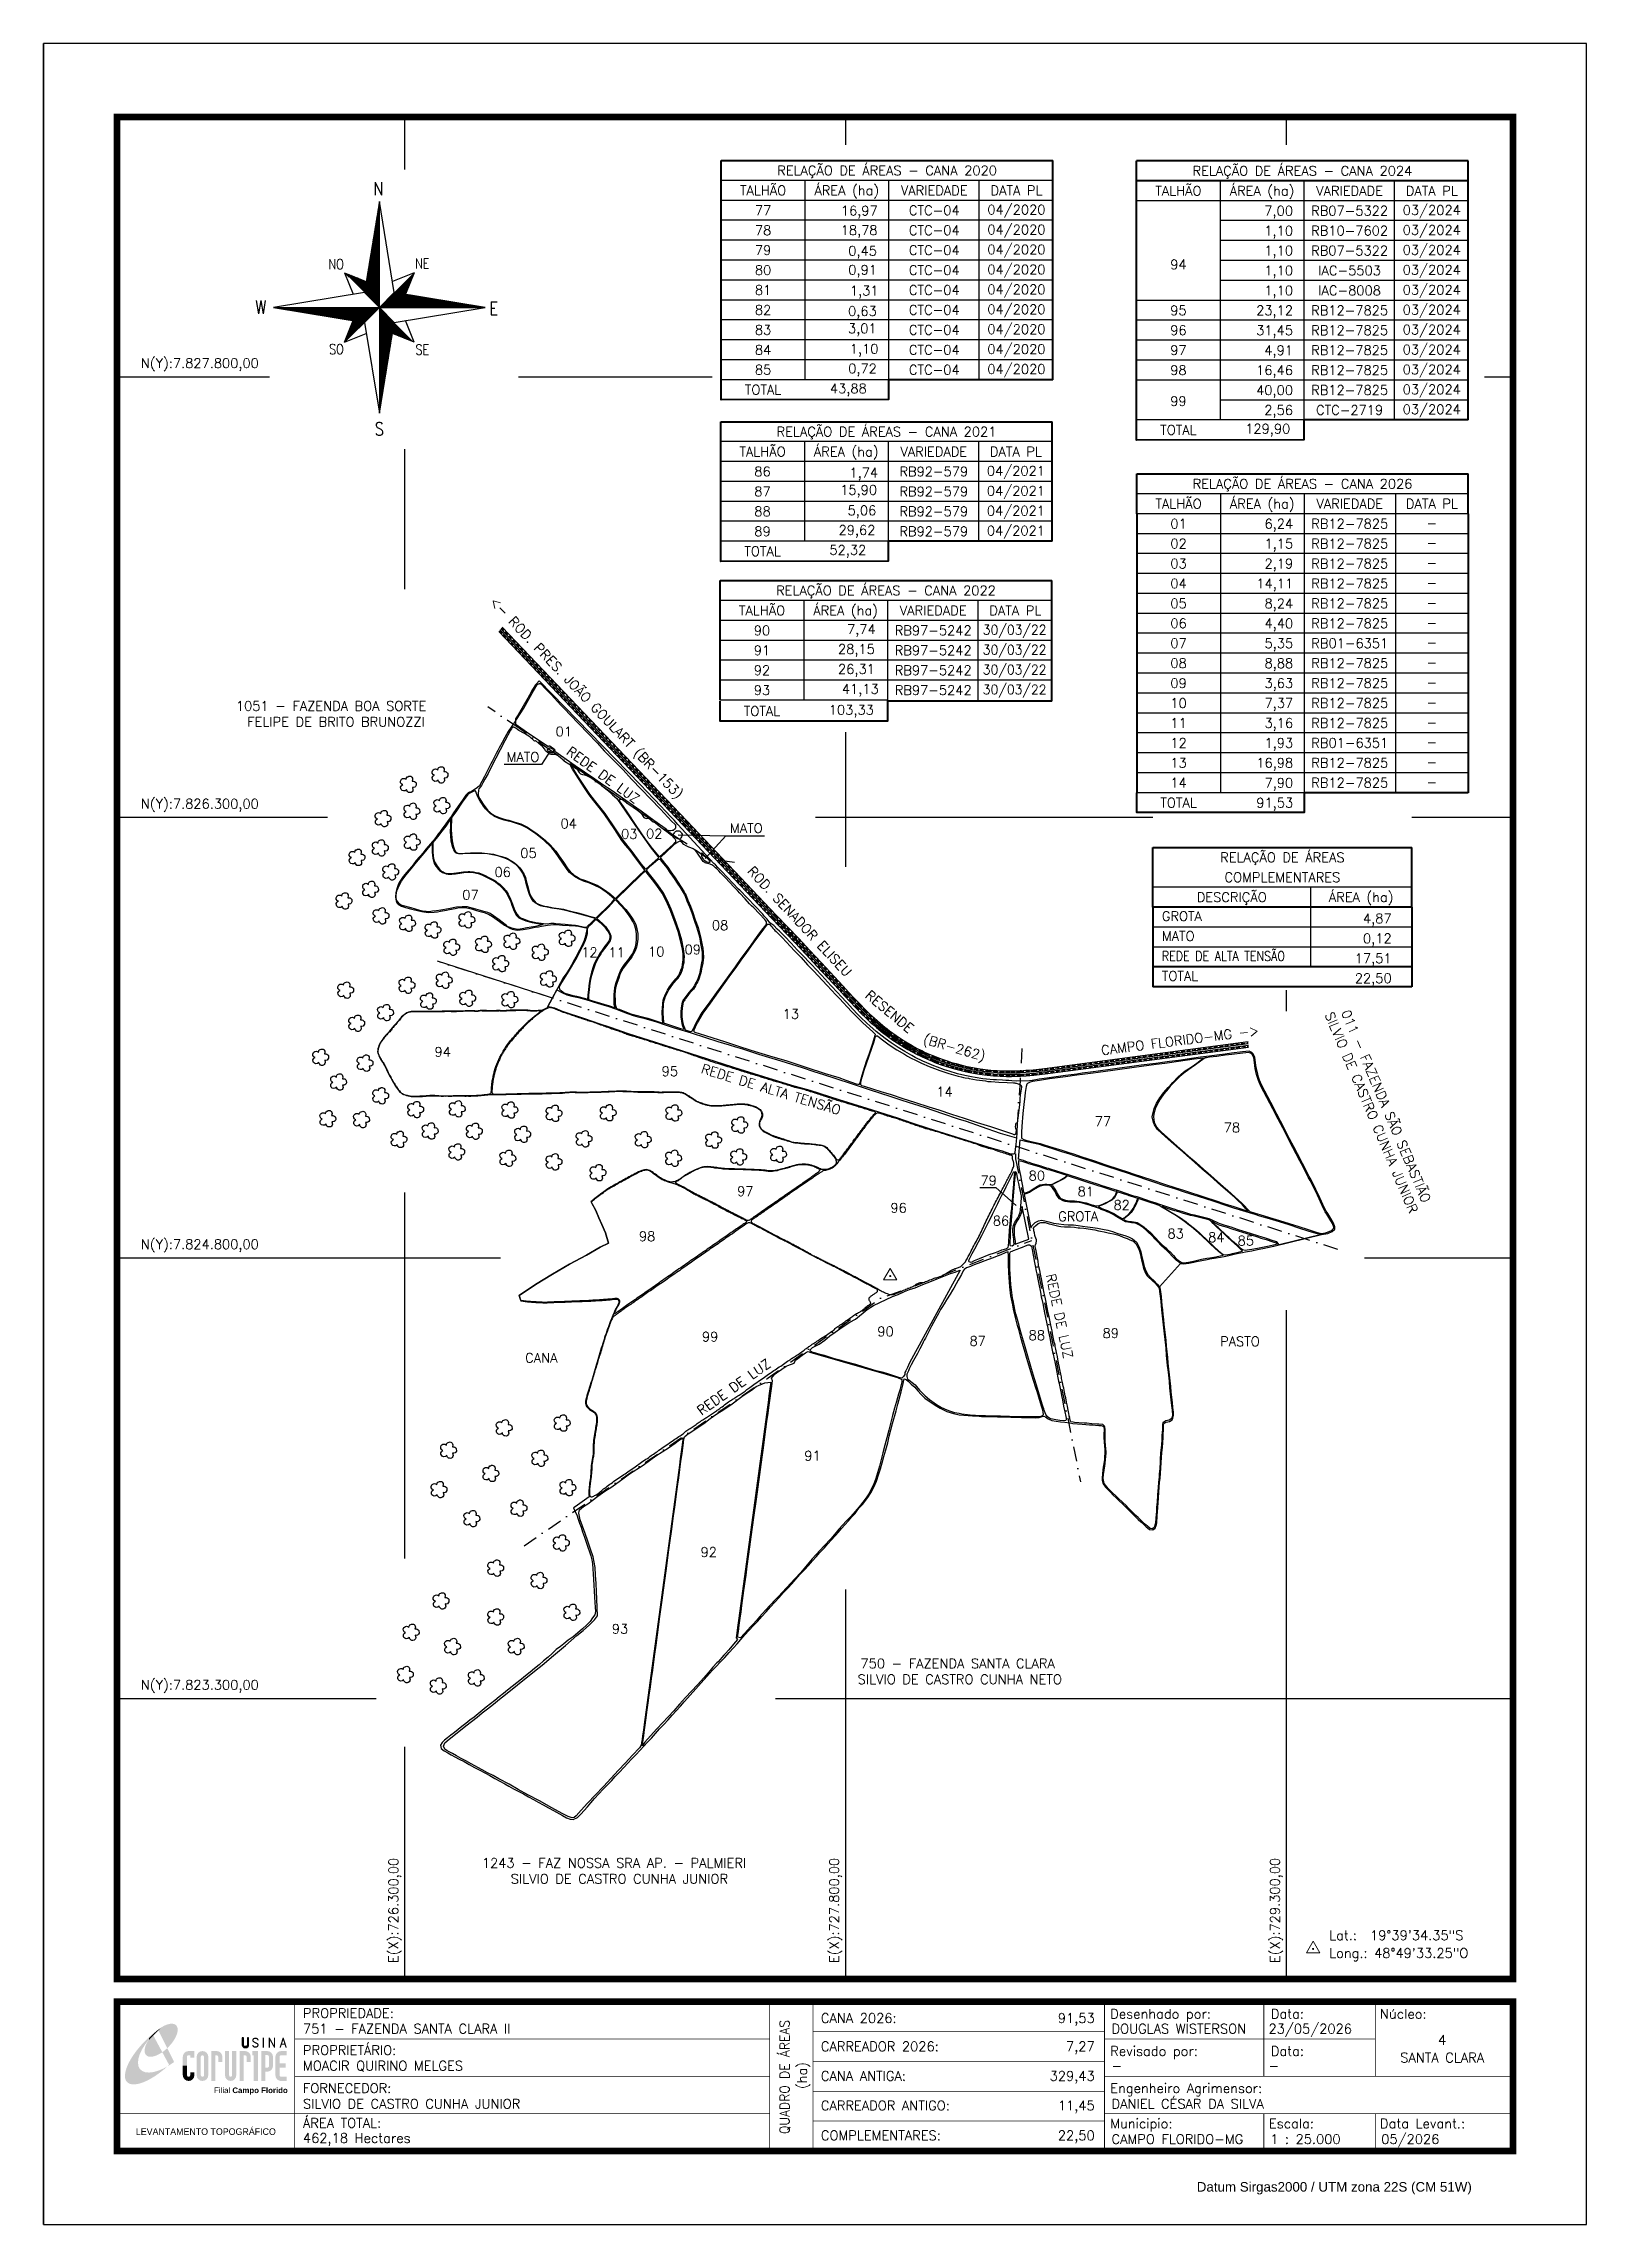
# Model space of a CAD drawing. Extents: x 725070 to 730320, y 7821509 to 7828934.
import ezdxf
from ezdxf.enums import TextEntityAlignment as Align

# ---------------------------------------------------------------- set-up
doc = ezdxf.new("R2010")
doc.units = 0
doc.header["$MEASUREMENT"] = 0
for name, pattern in [('CONTINUO', [0]), ('DASHDOT', [1, 0.5, -0.25, 0, -0.25]), ('DASHED2', [0.375, 0.25, -0.125]), ('LIN0', [0]), ('LIN3', [114, 76, -19, 0, -19])]:
    doc.linetypes.add(name, pattern=pattern)
for name, color, linetype in [('0114000751', 1, 'Continuous'), ('0114000751001', 5, 'Continuous'), ('0114000751002', 5, 'Continuous'), ('0114000751003', 5, 'Continuous'), ('0114000751004', 5, 'Continuous'), ('0114000751005', 5, 'Continuous'), ('0114000751006', 5, 'Continuous'), ('0114000751007', 5, 'Continuous'), ('0114000751008', 5, 'Continuous'), ('0114000751009', 5, 'Continuous'), ('0114000751010', 5, 'Continuous'), ('0114000751011', 5, 'Continuous'), ('0114000751012', 5, 'Continuous'), ('0114000751013', 5, 'Continuous'), ('0114000751014', 5, 'Continuous'), ('_SIMBOLO ARVORE', 94, 'Continuous'), ('CONFRONTANTES', 7, 'Continuous'), ('ESTRADA', 1, 'Continuous'), ('GROTA', 1, 'Continuous'), ('MALHA', 8, 'Continuous'), ('MARGEM', 5, 'Continuous'), ('MATO', 3, 'Continuous'), ('QUADRO_DE_AREAS_CANA_2026', 7, 'Continuous'), ('QUADRO_DE_AREAS_CANA_ANTIGA', 7, 'Continuous'), ('QUADRO_DE_AREAS_COMPLEMENTARES', 7, 'Continuous'), ('REDE_DE_LUZ', 6, 'DASHDOT'), ('SETA_NORTE', 3, 'Continuous'), ('TEXTO', 7, 'Continuous')]:
    doc.layers.add(name, color=color, linetype=linetype)
for name, color, linetype, lineweight in [('0114000751077', 5, 'Continuous', 25), ('0114000751078', 5, 'Continuous', 25), ('0114000751079', 5, 'Continuous', 25), ('0114000751080', 5, 'Continuous', 25), ('0114000751081', 5, 'Continuous', 25), ('0114000751082', 5, 'Continuous', 25), ('0114000751083', 5, 'Continuous', 25), ('0114000751084', 5, 'Continuous', 25), ('0114000751085', 5, 'Continuous', 25), ('0114000751086', 5, 'Continuous', 25), ('0114000751087', 5, 'Continuous', 25), ('0114000751088', 5, 'Continuous', 25), ('0114000751089', 5, 'Continuous', 25), ('0114000751090', 5, 'Continuous', 25), ('0114000751091', 5, 'Continuous', 25), ('0114000751092', 5, 'Continuous', 25), ('0114000751093', 5, 'Continuous', 25), ('0114000751094', 5, 'Continuous', 25), ('0114000751095', 5, 'Continuous', 25), ('0114000751096', 5, 'Continuous', 25), ('0114000751097', 5, 'Continuous', 25), ('0114000751098', 5, 'Continuous', 25), ('0114000751099', 5, 'Continuous', 25)]:
    doc.layers.add(name, color=color, linetype=linetype, lineweight=lineweight)
doc.styles.add('ARIAL', font='arial.ttf')
doc.styles.add('marcelo', font='arial.ttf')
doc.styles.add('ROMANS', font='romans')
doc.styles.add('Simplex', font='simplex.shx')

msp = doc.modelspace()

# ---------------------------------------------------------------- texts
at = {"layer": 'CONFRONTANTES', "linetype": 'Continuous', "style": 'Simplex'}
for s, rotation, p in [('<- ROD. PRES. JOÃO GOULART (BR-153)', 313.62017, (726586.1, 7827031.3)), ('ROD. SENADOR ELISEU', 313, (727463.2, 7826114.7)), ('RESENDE', 320, (727863.3, 7825689)), ('CAMPO FLORIDO-MG ->', 7.32774, (728671.5, 7825489.8)), ('(BR-262)', 343.6075, (728061.1, 7825530.9))]:
    msp.add_text(s, height=32.5, rotation=rotation, dxfattribs=at).set_placement(p)
at = {"layer": 'CONFRONTANTES', "color": 7, "linetype": 'Continuous', "style": 'Simplex'}
for s, p in [('1051 - FAZENDA BOA SORTE ', (725724.6, 7826662.6)), (' FELIPE DE BRITO BRUNOZZI', (725740.9, 7826608.5)), ('CANA', (726708.8, 7824443.2)), ('PASTO', (729073.8, 7824499.2)), ('750 - FAZENDA SANTA CLARA  ', (727849.9, 7823402.6)), ('SILVIO DE CASTRO CUNHA NETO', (727840.6, 7823348.5)), ('1243 - FAZ NOSSA SRA AP. - PALMIERI  ', (726561.6, 7822723.4)), ('SILVIO DE CASTRO CUNHA JUNIOR ', (726659.8, 7822669.2))]:
    msp.add_text(s, height=32.5, dxfattribs=at).set_placement(p)
for s, p in [('SILVIO DE CASTRO CUNHA JUNIOR', (729429.3, 7825628.4)), ('011 - FAZENDA SÃO SEBASTIÃO   ', (729485.2, 7825635.3))]:
    msp.add_text(s, height=32.5, rotation=653.04044, dxfattribs=at).set_placement(p)
at = {"layer": 'MALHA', "linetype": 'ByBlock', "style": 'Simplex'}
for s, p in [('N(Y):7.827.800,00', (725602, 7827846)), ('N(Y):7.826.300,00', (725602, 7826346)), ('N(Y):7.824.800,00', (725602, 7824846)), ('N(Y):7.823.300,00', (725602, 7823346))]:
    msp.add_text(s, height=32.5, dxfattribs=at).set_placement(p, align=Align.MIDDLE_CENTER)
for s, p in [('E(X):726.300,00', (726260.6, 7822578)), ('E(X):727.800,00', (727760.6, 7822578)), ('E(X):729.300,00', (729260.6, 7822578))]:
    msp.add_text(s, height=32.5, rotation=90, dxfattribs=at).set_placement(p, align=Align.MIDDLE_CENTER)
at = {"layer": 'MARGEM', "color": 7, "linetype": 'Continuous', "lineweight": 9}
for s, style, p in [('PROPRIEDADE:', 'Simplex', (725952.8, 7822244.5)), ('Desenhado por:', 'Simplex', (728700.1, 7822242)), ('Data:', 'Simplex', (729246.6, 7822242)), ('Núcleo:', 'Simplex', (729617.9, 7822242)), ('PROPRIETÁRIO:', 'Simplex', (725952.8, 7822118.5)), ('Revisado por:', 'Simplex', (728700.1, 7822115.4)), ('Data:', 'Simplex', (729246.6, 7822115.4)), ('FORNECEDOR:', 'Simplex', (725952.8, 7821988.9)), ('Engenheiro Agrimensor:', 'Simplex', (728700.1, 7821988.9)), ('ÁREA TOTAL:', 'Simplex', (725952.8, 7821870.5)), ('Municipio:', 'Simplex', (728700.1, 7821868.6)), ('Escala:', 'Simplex', (729240.2, 7821868.6)), ('Data Levant.:', 'Simplex', (729617.9, 7821868.6)), ('Datum Sirgas2000 / UTM zona 22S (CM 51W)', 'marcelo', (728994.5, 7821653.1))]:
    msp.add_text(s, height=32.5, dxfattribs=dict(at, style=style)).set_placement(p, align=Align.TOP_LEFT)
at = {"layer": 'MARGEM', "color": 7, "linetype": 'Continuous', "style": 'Simplex'}
for s, p in [('751 - FAZENDA SANTA CLARA II', (725952.8, 7822191.4)), ('CANA 2026:', (727715.3, 7822227.6)), ('DOUGLAS WISTERSON', (728704.3, 7822191.4)), ('23/05/2026', (729238.5, 7822191.4)), ('CARREADOR 2026:', (727715.3, 7822131.4)), ('MOACIR QUIRINO MELGES', (725952.8, 7822065.5)), ('CANA ANTIGA:', (727715.3, 7822030.6)), ('-', (728704.3, 7822065.5)), ('-', (729238.5, 7822065.5)), ('DANIEL CÉSAR DA SILVA', (728704.3, 7821935.9)), ('SILVIO DE CASTRO CUNHA JUNIOR', (725952.8, 7821935.9)), ('CARREADOR ANTIGO:', (727715.3, 7821929.9)), ('462,18 Hectares', (725952.8, 7821819.3)), ('COMPLEMENTARES:', (727715.3, 7821828.3)), ('CAMPO FLORIDO-MG', (728704.3, 7821815.6)), ('1 : 25.000', (729244.4, 7821815.6)), ('05/2026', (729622.2, 7821815.6))]:
    msp.add_text(s, height=32.5, dxfattribs=at).set_placement(p, align=Align.TOP_LEFT)
at = {"layer": 'MARGEM', "color": 7, "linetype": 'Continuous', "style": 'Simplex', "width": 0.95}
msp.add_text('QUADRO DE ÁREAS', height=32.5, rotation=90, dxfattribs=at).set_placement((727592, 7822010.8), align=Align.MIDDLE_CENTER)
at = {"layer": 'MARGEM', "color": 7, "linetype": 'Continuous', "style": 'Simplex'}
for s, p in [('91,53', (728647.1, 7822227.6)), ('7,27', (728647.1, 7822131.4)), ('329,43', (728647.1, 7822030.6)), ('11,45', (728647.1, 7821929.9)), ('22,50', (728647.1, 7821828.3))]:
    msp.add_text(s, height=32.5, dxfattribs=at).set_placement(p, align=Align.TOP_RIGHT)
for s, p in [('SANTA CLARA', (729829.6, 7822076.9)), ('4', (729829.6, 7822136.9))]:
    msp.add_text(s, height=32.5, dxfattribs=at).set_placement(p, align=Align.MIDDLE_CENTER)
msp.add_text('(ha)', height=32.5, rotation=90, dxfattribs=at).set_placement((727651.3, 7822015.8), align=Align.MIDDLE_CENTER)
at = {"layer": 'MARGEM', "color": 7, "linetype": 'ByBlock'}
msp.add_text('LEVANTAMENTO TOPOGRÁFICO', height=22.5, dxfattribs=at).set_placement((725622.3, 7821824.9), align=Align.MIDDLE_CENTER)
at = {"layer": 'QUADRO_DE_AREAS_CANA_2026', "linetype": 'Continuous', "style": 'Simplex'}
for s, p in [('RELAÇÃO DE ÁREAS - CANA 2026', (729354.4, 7827435.2)), ('TALHÃO', (728932.5, 7827367.3)), ('ÁREA (ha)', (729217.2, 7827367.3)), ('VARIEDADE', (729515.1, 7827367.3)), ('DATA PL', (729794.7, 7827367.3)), ('01', (728932.5, 7827299.4)), ('RB12-7825', (729515.1, 7827299.4)), ('-', (729794.7, 7827301.6)), ('02', (728932.5, 7827231.6)), ('RB12-7825', (729515.1, 7827231.6)), ('-', (729794.7, 7827233.8)), ('03', (728932.5, 7827163.7)), ('RB12-7825', (729515.1, 7827163.7)), ('-', (729794.7, 7827165.9)), ('04', (728932.5, 7827095.9)), ('RB12-7825', (729515.1, 7827095.9)), ('-', (729794.7, 7827098.1)), ('05', (728932.5, 7827028)), ('RB12-7825', (729515.1, 7827028)), ('-', (729794.7, 7827030.2)), ('06', (728932.5, 7826960.2)), ('RB12-7825', (729515.1, 7826960.2)), ('-', (729794.7, 7826962.4)), ('07', (728932.5, 7826892.3)), ('RB01-6351', (729515.1, 7826892.3)), ('-', (729794.7, 7826894.5)), ('08', (728932.5, 7826824.5)), ('09', (728932.5, 7826756.6)), ('RB12-7825', (729515.1, 7826824.5)), ('RB12-7825', (729515.1, 7826756.6)), ('-', (729794.7, 7826826.7)), ('10', (728932.5, 7826688.8)), ('RB12-7825', (729515.1, 7826688.8)), ('-', (729794.7, 7826758.8)), ('11', (728932.5, 7826620.9)), ('RB12-7825', (729515.1, 7826620.9)), ('-', (729794.7, 7826691)), ('-', (729794.7, 7826623.1)), ('12', (728932.5, 7826553.1)), ('RB01-6351', (729515.1, 7826553.1)), ('-', (729794.7, 7826555.3)), ('13', (728932.5, 7826485.2)), ('RB12-7825', (729515.1, 7826485.2)), ('-', (729794.7, 7826487.4)), ('14', (728932.5, 7826417.4)), ('RB12-7825', (729515.1, 7826417.4)), ('-', (729794.7, 7826419.6)), ('TOTAL', (728932.5, 7826349.5))]:
    msp.add_text(s, height=32.5, dxfattribs=at).set_placement(p, align=Align.MIDDLE_CENTER)
for s, p in [('6,24', (729322.5, 7827283)), ('1,15', (729322.5, 7827215.2)), ('2,19', (729322.5, 7827147.3)), ('14,11', (729322.5, 7827079.5)), ('8,24', (729322.5, 7827011.6)), ('4,40', (729322.5, 7826943.8)), ('5,35', (729322.5, 7826875.9)), ('8,88', (729322.5, 7826808.1)), ('3,63', (729322.5, 7826740.2)), ('7,37', (729322.5, 7826672.4)), ('3,16', (729322.5, 7826604.5)), ('1,93', (729322.5, 7826536.6)), ('16,98', (729322.5, 7826468.8)), ('7,90', (729322.5, 7826400.9)), ('91,53', (729322.5, 7826333.1))]:
    msp.add_text(s, height=32.5, dxfattribs=at).set_placement(p, align=Align.RIGHT)
at = {"layer": 'QUADRO_DE_AREAS_CANA_ANTIGA', "linetype": 'Continuous', "style": 'Simplex'}
for s, p in [('RELAÇÃO DE ÁREAS - CANA 2020', (727940.5, 7828502.1)), ('RELAÇÃO DE ÁREAS - CANA 2024', (729353.9, 7828500.8)), ('TALHÃO', (727518.6, 7828434.2)), ('ÁREA (ha)', (727803.3, 7828434.2)), ('VARIEDADE', (728101.3, 7828434.2)), ('DATA PL', (728380.9, 7828434.2)), ('TALHÃO', (728932, 7828432.9)), ('ÁREA (ha)', (729216.6, 7828432.9)), ('VARIEDADE', (729514.6, 7828432.9)), ('DATA PL', (729794.2, 7828432.9)), ('77', (727518.6, 7828366.4)), ('CTC-04', (728101.3, 7828366.4)), ('04/2020', (728380.8, 7828368.6)), ('RB07-5322', (729514.6, 7828365.1)), ('03/2024', (729794.2, 7828367.3)), ('78', (727518.6, 7828298.5)), ('CTC-04', (728101.3, 7828298.5)), ('04/2020', (728380.8, 7828300.7)), ('04/2020', (728380.8, 7828232.9)), ('RB10-7602', (729514.6, 7828297.2)), ('03/2024', (729794.2, 7828299.4)), ('03/2024', (729794.2, 7828231.6)), ('79', (727518.6, 7828230.7)), ('80', (727518.6, 7828162.8)), ('CTC-04', (728101.3, 7828230.7)), ('CTC-04', (728101.3, 7828162.8)), ('04/2020', (728380.8, 7828165)), ('94', (728932, 7828182.2)), ('RB07-5322', (729514.6, 7828229.4)), ('IAC-5503', (729514.6, 7828161.5)), ('03/2024', (729794.2, 7828163.7)), ('81', (727518.6, 7828095)), ('CTC-04', (728101.3, 7828095)), ('04/2020', (728380.8, 7828097.2)), ('IAC-8008', (729514.6, 7828093.7)), ('03/2024', (729794.2, 7828095.9)), ('82', (727518.6, 7828027.1)), ('CTC-04', (728101.3, 7828027.1)), ('04/2020', (728380.8, 7828029.3)), ('95', (728932, 7828025.8)), ('RB12-7825', (729514.6, 7828025.8)), ('03/2024', (729794.2, 7828028)), ('83', (727518.6, 7827959.3)), ('CTC-04', (728101.3, 7827959.3)), ('04/2020', (728380.8, 7827961.5)), ('96', (728932, 7827958)), ('RB12-7825', (729514.6, 7827958)), ('03/2024', (729794.2, 7827960.2)), ('84', (727518.6, 7827891.4)), ('CTC-04', (728101.3, 7827891.4)), ('04/2020', (728380.8, 7827893.6)), ('97', (728932, 7827890.1)), ('RB12-7825', (729514.6, 7827890.1)), ('03/2024', (729794.2, 7827892.3)), ('85', (727518.6, 7827823.6)), ('CTC-04', (728101.3, 7827823.6)), ('04/2020', (728380.8, 7827825.8)), ('98', (728932, 7827822.3)), ('RB12-7825', (729514.6, 7827822.3)), ('03/2024', (729794.2, 7827824.5)), ('TOTAL', (727518.6, 7827755.7)), ('99', (728932, 7827716.7)), ('RB12-7825', (729514.6, 7827754.4)), ('03/2024', (729794.2, 7827756.6)), ('CTC-2719', (729514.6, 7827686.6)), ('03/2024', (729794.2, 7827688.8)), ('RELAÇÃO DE ÁREAS - CANA 2021', (727938.7, 7827612.8)), ('TOTAL', (728932, 7827618.7)), ('TALHÃO', (727516.8, 7827544.9)), ('ÁREA (ha)', (727801.5, 7827544.9)), ('VARIEDADE', (728099.5, 7827544.9)), ('DATA PL', (728379, 7827544.9)), ('86', (727516.8, 7827477.1)), ('RB92-579', (728099.5, 7827477.1)), ('04/2021', (728379, 7827479.3)), ('87', (727516.8, 7827409.2)), ('RB92-579', (728099.5, 7827409.2)), ('04/2021', (728379, 7827411.4)), ('04/2021', (728379, 7827343.6)), ('88', (727516.8, 7827341.4)), ('89', (727516.8, 7827273.5)), ('RB92-579', (728099.5, 7827341.4)), ('RB92-579', (728099.5, 7827273.5)), ('04/2021', (728379, 7827275.7)), ('TOTAL', (727516.8, 7827205.7)), ('RELAÇÃO DE ÁREAS - CANA 2022', (727936.8, 7827071.9)), ('TALHÃO', (727514.9, 7827004)), ('ÁREA (ha)', (727799.5, 7827004)), ('VARIEDADE', (728097.5, 7827004)), ('DATA PL', (728377.1, 7827004)), ('90', (727514.9, 7826936.1)), ('RB97-5242', (728097.5, 7826936.1)), ('91', (727514.9, 7826868.3)), ('RB97-5242', (728097.5, 7826868.3)), ('92', (727514.9, 7826800.4)), ('RB97-5242', (728097.5, 7826800.4)), ('93', (727514.9, 7826732.6)), ('RB97-5242', (728097.5, 7826732.6)), ('TOTAL', (727514.9, 7826661.4))]:
    msp.add_text(s, height=32.5, dxfattribs=at).set_placement(p, align=Align.MIDDLE_CENTER)
for s, p in [('16,97', (727783.3, 7828349)), ('18,78', (727782.7, 7828282.7)), ('0,45', (727808.6, 7828212.3)), ('0,91', (727808.8, 7828147.5)), ('1,31', (727814, 7828076.6)), ('0,63', (727807.9, 7828007.1)), ('3,01', (727807.7, 7827948.2)), ('1,10', (727813.8, 7827878.7)), ('0,72', (727808.2, 7827811.5)), ('43,88', (727746.1, 7827743.7)), ('129,90', (729159.4, 7827606.7)), ('1,74', (727812.5, 7827457.1)), ('15,90', (727781, 7827398.2)), ('5,06', (727806.4, 7827328.6)), ('29,62', (727775.5, 7827261.5)), ('52,32', (727744.3, 7827193.6)), ('7,74', (727804.5, 7826924.1)), ('28,15', (727773.6, 7826856.3)), ('26,31', (727773.6, 7826788.4)), ('41,13', (727786.7, 7826720.6)), ('103,33', (727742.3, 7826649.4))]:
    msp.add_text(s, height=32.5, dxfattribs=at).set_placement(p)
for s, p in [('7,00', (729321.9, 7828348.7)), ('1,10', (729321.9, 7828280.8)), ('1,10', (729321.9, 7828213)), ('1,10', (729321.9, 7828145.1)), ('1,10', (729321.9, 7828077.3)), ('23,12', (729321.9, 7828009.4)), ('31,45', (729321.9, 7827941.6)), ('4,91', (729321.9, 7827873.7)), ('16,46', (729321.9, 7827805.8)), ('40,00', (729321.9, 7827738)), ('2,56', (729321.9, 7827670.1))]:
    msp.add_text(s, height=32.5, dxfattribs=at).set_placement(p, align=Align.RIGHT)
at = {"layer": 'QUADRO_DE_AREAS_CANA_ANTIGA', "linetype": 'Continuous', "style": 'Simplex', "width": 0.95}
for p in [(728374.7, 7826938.4), (728374.7, 7826870.5), (728374.7, 7826802.6), (728374.7, 7826734.8)]:
    msp.add_text('30/03/22', height=32.5, dxfattribs=at).set_placement(p, align=Align.MIDDLE_CENTER)
at = {"layer": 'QUADRO_DE_AREAS_COMPLEMENTARES', "linetype": 'Continuous', "style": 'Simplex'}
for s, p in [('RELAÇÃO DE ÁREAS', (729285.8, 7826163.4)), ('COMPLEMENTARES', (729285.8, 7826095.6)), ('DESCRIÇÃO', (729113.5, 7826027.7)), ('ÁREA (ha)', (729553.8, 7826027.7))]:
    msp.add_text(s, height=32.5, dxfattribs=at).set_placement(p, align=Align.MIDDLE_CENTER)
for s, p in [('GROTA', (728875.6, 7825963.2)), ('MATO', (728875.6, 7825895.4)), ('TOTAL', (728875.6, 7825759.7))]:
    msp.add_text(s, height=32.5, dxfattribs=at).set_placement(p, align=Align.MIDDLE_LEFT)
for s, p in [('4,87', (729657.7, 7825939.1)), ('0,12', (729657.7, 7825871.2)), ('17,51', (729657.7, 7825803.4)), ('22,50', (729657.7, 7825735.5))]:
    msp.add_text(s, height=32.5, dxfattribs=at).set_placement(p, align=Align.RIGHT)
at = {"layer": 'QUADRO_DE_AREAS_COMPLEMENTARES', "linetype": 'Continuous', "style": 'Simplex', "width": 0.85}
msp.add_text('REDE DE ALTA TENSÃO', height=32.5, dxfattribs=at).set_placement((728875.6, 7825827.5), align=Align.MIDDLE_LEFT)
at = {"layer": 'TEXTO', "linetype": 'Continuous', "style": 'Simplex'}
for s, p in [('01', (726840.7, 7826565.8)), ('MATO', (726701.4, 7826479.3)), ('04', (726857, 7826252.3)), ('03', (727063.3, 7826217.3)), ('02', (727148.2, 7826218.1)), ('MATO', (727461.4, 7826236.8)), ('05', (726720.3, 7826152.2)), ('06', (726632.5, 7826087.5)), ('07', (726523.1, 7826009.7)), ('08', (727372.2, 7825906.3)), ('12', (726927.7, 7825814.4)), ('11', (727020.1, 7825814)), ('10', (727155.2, 7825816.6)), ('09', (727279.3, 7825823.5)), ('13', (727613.1, 7825604.2)), ('14', (728136, 7825339.3))]:
    msp.add_text(s, height=32.5, dxfattribs=at).set_placement(p, align=Align.BOTTOM_CENTER)
at = {"layer": 'TEXTO', "color": 6, "linetype": 'Continuous', "style": 'Simplex'}
for s, rotation, p in [('REDE DE LUZ', 324, (726846.1, 7826517.1)), ('REDE DE ALTA TENSÃO', 343, (727305.3, 7825430.2)), ('REDE DE LUZ', 282, (728481.1, 7824741.7)), ('REDE DE LUZ', 395.25512, (727308.6, 7824262.1))]:
    msp.add_text(s, height=32.5, rotation=rotation, dxfattribs=at).set_placement(p)
at = {"layer": 'TEXTO', "linetype": 'Continuous', "style": 'Simplex'}
for s, p in [('94', (726400.5, 7825485.2)), ('95', (727173.6, 7825418.7)), ('77', (728647.2, 7825248.2)), ('78', (729086.2, 7825227.4)), ('79', (728258.4, 7825046.9)), ('80', (728422.3, 7825063.4)), ('97', (727430.5, 7825010.4)), ('96', (727952, 7824953.7)), ('81', (728589.1, 7825009.4)), ('82', (728711, 7824963.5)), ('86', (728300.3, 7824909.9)), ('GROTA', (728522.8, 7824924.8)), ('98', (727096, 7824857)), ('83', (728894.7, 7824866)), ('84', (729033.1, 7824853.8)), ('85', (729133.5, 7824842.1)), ('99', (727310.7, 7824515.2)), ('88', (728422.2, 7824519.9)), ('89', (728673.9, 7824527.2)), ('87', (728221.1, 7824500.5))]:
    msp.add_text(s, height=32.5, dxfattribs=at).set_placement(p)
at = {"layer": 'TEXTO', "color": 7, "linetype": 'Continuous', "style": 'Simplex'}
for s, p in [('90', (727907.5, 7824533.1)), ('91', (727659, 7824109.9)), ('92', (727305.8, 7823781.9)), ('93', (727003.9, 7823520.6))]:
    msp.add_text(s, height=32.5, dxfattribs=at).set_placement(p)
at = {"layer": 'TEXTO', "linetype": 'ByBlock', "style": 'Simplex'}
for s, p in [('Lat.:  19°39\'34.35"S', (729445, 7822477, 1641.9)), ('Long.: 48°49\'33.25"O', (729445, 7822416.6, 1641.9))]:
    msp.add_text(s, height=32.5, dxfattribs=at).set_placement(p)

# ---------------------------------------------------------------- blocks, each defined once
blk = doc.blocks.new('ARVORE')
at = {"layer": '_SIMBOLO ARVORE', "linetype": 'CONTINUO'}
blk.add_polyline3d([(726752.4, 7825799.6, 0), (726747.6, 7825795.5, 0), (726741.5, 7825794.8, 0), (726737.1, 7825796.5, 0), (726734, 7825799.6, 0), (726732.7, 7825803.1, 0), (726732.3, 7825808.2, 0), (726734, 7825811.5, 0), (726735.8, 7825813.9, 0), (726739.3, 7825816.3, 0), (726737.1, 7825817, 0), (726734.9, 7825818.8, 0), (726732.2, 7825823, 0), (726731.8, 7825827.9, 0), (726733.7, 7825833, 0), (726735.6, 7825834.8, 0), (726739.2, 7825837, 0), (726743, 7825837.5, 0), (726746.1, 7825837.1, 0), (726748.5, 7825836, 0), (726751.1, 7825833.6, 0), (726751.9, 7825838.1, 0), (726752.5, 7825839.9, 0), (726754.5, 7825842.4, 0), (726757.4, 7825843.4, 0), (726760.3, 7825844.7, 0), (726763.5, 7825845, 0), (726766.5, 7825844.6, 0), (726769, 7825843.3, 0), (726770.8, 7825841.3, 0), (726772.4, 7825838.1, 0), (726773, 7825834.6, 0), (726771.6, 7825828.3, 0), (726776, 7825828.4, 0), (726779.6, 7825827.5, 0), (726783, 7825824.8, 0), (726784.9, 7825822.6, 0), (726785.4, 7825814, 0), (726783.3, 7825810.2, 0), (726780.5, 7825807.6, 0), (726776.1, 7825806.4, 0), (726772.2, 7825806.7, 0), (726774.3, 7825798.7, 0), (726773.3, 7825795.2, 0), (726771, 7825792, 0), (726768.4, 7825789.9, 0), (726764.8, 7825789, 0), (726761.2, 7825789.2, 0), (726758.5, 7825790, 0), (726755.4, 7825793.1, 0), (726753.2, 7825795.8, 0), (726752.6, 7825800, 0)], dxfattribs=at)
blk = doc.blocks.new('A$C309442C0')
at = {"layer": 'SETA_NORTE', "linetype": 'Continuous'}
h = blk.add_hatch(dxfattribs=at)
h.set_pattern_fill('ANSI31', color=256, scale=0.1375, angle=-90, style=0)
h.set_pattern_definition([(315, (-215853.3434, 13873.16845), (0.3086963042, 0.3086963042), [])])
h.paths.add_polyline_path([(73.5, 97.4), (74.7, 104.9), (60, 110.8)])
h = blk.add_hatch(dxfattribs=at)
h.set_pattern_fill('ANSI31', color=256, scale=0.1375, angle=180, style=0)
h.set_pattern_definition([(225, (13869.59828, 216024.21475), (0.3086963042, -0.3086963042), [])])
h.paths.add_polyline_path([(93.8, 97.4), (101.4, 96.2), (107.3, 110.8)])
h = blk.add_hatch(dxfattribs=at)
h.set_pattern_fill('ANSI31', color=256, scale=0.1375, style=0)
h.set_pattern_definition([(45, (-13702.2971, -215849.77324), (-0.3086963042, 0.3086963042), [])])
h.paths.add_polyline_path([(73.5, 77), (65.9, 78.3), (60, 63.6)])
h = blk.add_hatch(dxfattribs=at)
h.set_pattern_fill('ANSI31', color=256, scale=0.1375, angle=90, style=0)
h.set_pattern_definition([(135, (216020.6446, -13698.72693), (-0.3086963042, -0.3086963042), [])])
h.paths.add_polyline_path([(93.8, 77), (92.6, 69.5), (107.3, 63.6)])
for p, q in [((81.6, 146.8), (83.7, 148.9)), ((81.7, 147.6), (83.7, 149.5)), ((81.8, 148.3), (83.7, 150.1)), ((82, 149.1), (83.7, 150.8)), ((82.1, 149.9), (83.7, 151.4)), ((82.2, 150.6), (83.7, 152.1)), ((82.3, 151.4), (83.7, 152.7)), ((82.5, 152.2), (83.7, 153.3)), ((82.6, 152.9), (83.7, 154)), ((82.7, 153.7), (83.7, 154.6)), ((82.9, 154.4), (83.7, 155.2)), ((83, 155.2), (83.7, 155.9)), ((83.1, 156), (83.7, 156.5)), ((83.2, 156.7), (83.7, 157.2)), ((83.4, 157.5), (83.7, 157.8)), ((83.5, 158.3), (83.7, 158.4)), ((83.6, 159), (83.7, 159.1)), ((78.7, 129.3), (83.7, 134.2)), ((78.8, 130), (83.7, 134.9)), ((79, 130.8), (83.7, 135.5)), ((79.1, 131.6), (83.7, 136.1)), ((79.2, 132.3), (83.7, 136.8)), ((79.3, 133.1), (83.7, 137.4)), ((79.5, 133.8), (83.7, 138)), ((79.6, 134.6), (83.7, 138.7)), ((79.7, 135.4), (83.7, 139.3)), ((79.8, 136.1), (83.7, 140)), ((80, 136.9), (83.7, 140.6)), ((80.1, 137.7), (83.7, 141.2)), ((80.2, 138.4), (83.7, 141.9)), ((80.3, 139.2), (83.7, 142.5)), ((80.5, 139.9), (83.7, 143.1)), ((80.6, 140.7), (83.7, 143.8)), ((80.7, 141.5), (83.7, 144.4)), ((80.8, 142.2), (83.7, 145)), ((81, 143), (83.7, 145.7)), ((81.1, 143.8), (83.7, 146.3)), ((81.2, 144.5), (83.7, 147)), ((81.3, 145.3), (83.7, 147.6)), ((81.5, 146.1), (83.7, 148.2)), ((75.7, 111), (83.7, 118.9)), ((75.8, 111.7), (83.7, 119.6)), ((75.9, 112.5), (83.7, 120.2)), ((76.1, 113.3), (83.7, 120.8)), ((76.2, 114), (83.7, 121.5)), ((76.3, 114.8), (83.7, 122.1)), ((76.4, 115.5), (83.7, 122.8)), ((76.6, 116.3), (83.7, 123.4)), ((76.7, 117.1), (83.7, 124)), ((76.8, 117.8), (83.7, 124.7)), ((76.9, 118.6), (83.7, 125.3)), ((77.1, 119.4), (83.7, 125.9)), ((77.2, 120.1), (83.7, 126.6)), ((77.3, 120.9), (83.7, 127.2)), ((77.4, 121.6), (83.7, 127.8)), ((77.6, 122.4), (83.7, 128.5)), ((77.7, 123.2), (83.7, 129.1)), ((77.8, 123.9), (83.7, 129.8)), ((78, 124.7), (83.7, 130.4)), ((78.1, 125.5), (83.7, 131)), ((78.2, 126.2), (83.7, 131.7)), ((78.3, 127), (83.7, 132.3)), ((78.5, 127.7), (83.7, 132.9)), ((78.6, 128.5), (83.7, 133.6)), ((60, 110.8), (74.7, 104.9)), ((60, 110.8), (65.9, 96.2)), ((73.5, 97.3), (83.7, 107.5)), ((73.6, 98), (83.7, 108.1)), ((73.7, 98.8), (83.7, 108.7)), ((73.8, 99.5), (83.7, 109.4)), ((73.8, 97), (83.7, 106.8)), ((73.9, 100.3), (83.7, 110)), ((74.1, 101.1), (83.7, 110.6)), ((74.2, 101.8), (83.7, 111.3)), ((74.2, 96.7), (83.7, 106.2)), ((74.3, 102.6), (83.7, 111.9)), ((74.4, 103.3), (83.7, 112.6)), ((74.5, 96.4), (83.7, 105.6)), ((74.6, 104.1), (83.7, 113.2)), ((74.7, 104.9), (83.7, 113.8)), ((74.8, 105.6), (83.7, 114.5)), ((74.8, 96.1), (83.7, 104.9)), ((74.9, 106.4), (83.7, 115.1)), ((75.1, 107.2), (83.7, 115.7)), ((75.1, 95.7), (83.7, 104.3)), ((75.2, 107.9), (83.7, 116.4)), ((75.3, 108.7), (83.7, 117)), ((75.4, 109.4), (83.7, 117.7)), ((75.6, 110.2), (83.7, 118.3)), ((107.3, 110.8), (92.6, 104.9)), ((107.3, 110.8), (101.4, 96.2)), ((75.4, 95.4), (83.7, 103.6)), ((75.8, 95.1), (83.7, 103)), ((76.1, 94.8), (83.7, 102.4)), ((76.4, 94.5), (83.7, 101.7)), ((76.7, 94.2), (83.7, 101.1)), ((77, 93.8), (83.7, 100.5)), ((77.4, 93.5), (83.7, 99.8)), ((77.7, 93.2), (83.7, 99.2)), ((78, 92.9), (83.7, 98.5)), ((78.3, 92.6), (83.7, 97.9)), ((78.6, 92.2), (83.7, 97.3)), ((78.9, 91.9), (83.7, 96.6)), ((79.3, 91.6), (83.7, 96)), ((79.6, 91.3), (83.7, 95.4)), ((79.9, 91), (83.7, 94.7)), ((80.2, 90.7), (83.7, 94.1)), ((80.5, 90.3), (83.7, 93.4)), ((80.9, 90), (83.7, 92.8)), ((81.2, 89.7), (83.7, 92.2)), ((81.5, 89.4), (83.7, 91.5)), ((81.8, 89.1), (83.7, 90.9)), ((82.1, 88.7), (83.7, 90.3)), ((82.4, 88.4), (83.7, 89.6)), ((83.8, 87.2), (94, 97.4)), ((84.4, 87.2), (94.5, 97.3)), ((85.1, 87.2), (95.1, 97.2)), ((85.7, 87.2), (95.6, 97.1)), ((86.3, 87.2), (96.2, 97)), ((87, 87.2), (96.7, 96.9)), ((87.6, 87.2), (97.2, 96.9)), ((88.3, 87.2), (97.8, 96.8)), ((88.9, 87.2), (98.3, 96.7)), ((89.5, 87.2), (98.9, 96.6)), ((90.2, 87.2), (99.4, 96.5)), ((90.8, 87.2), (100, 96.4)), ((91.4, 87.2), (100.5, 96.3)), ((92.1, 87.2), (101.1, 96.2)), ((92.7, 87.2), (101.6, 96.1)), ((93.4, 87.2), (102.2, 96)), ((94, 87.2), (102.7, 96)), ((94.6, 87.2), (103.3, 95.9)), ((95.3, 87.2), (103.8, 95.8)), ((95.9, 87.2), (104.4, 95.7)), ((96.5, 87.2), (104.9, 95.6)), ((97.2, 87.2), (105.5, 95.5)), ((97.8, 87.2), (106, 95.4)), ((98.4, 87.2), (106.5, 95.3)), ((99.1, 87.2), (107.1, 95.2)), ((99.7, 87.2), (107.6, 95.1)), ((100.4, 87.2), (108.2, 95.1)), ((101, 87.2), (108.7, 95)), ((101.6, 87.2), (109.3, 94.9)), ((102.3, 87.2), (109.8, 94.8)), ((102.9, 87.2), (110.4, 94.7)), ((103.5, 87.2), (110.9, 94.6)), ((104.2, 87.2), (111.5, 94.5)), ((104.8, 87.2), (112, 94.4)), ((105.5, 87.2), (112.6, 94.3)), ((106.1, 87.2), (113.1, 94.2)), ((106.7, 87.2), (113.7, 94.1)), ((107.4, 87.2), (114.2, 94.1)), ((108, 87.2), (114.8, 94)), ((108.6, 87.2), (115.3, 93.9)), ((109.3, 87.2), (115.8, 93.8)), ((109.9, 87.2), (116.4, 93.7)), ((110.6, 87.2), (116.9, 93.6)), ((111.2, 87.2), (117.5, 93.5)), ((111.8, 87.2), (118, 93.4)), ((112.5, 87.2), (118.6, 93.3)), ((113.1, 87.2), (119.1, 93.2)), ((113.7, 87.2), (119.7, 93.2)), ((114.4, 87.2), (120.2, 93.1)), ((115, 87.2), (120.8, 93)), ((115.6, 87.2), (121.3, 92.9)), ((116.3, 87.2), (121.9, 92.8)), ((116.9, 87.2), (122.4, 92.7)), ((117.6, 87.2), (123, 92.6)), ((118.2, 87.2), (123.5, 92.5)), ((118.8, 87.2), (124, 92.4)), ((119.5, 87.2), (124.6, 92.3)), ((120.1, 87.2), (125.1, 92.3)), ((120.7, 87.2), (125.7, 92.2)), ((121.4, 87.2), (126.2, 92.1)), ((122, 87.2), (126.8, 92)), ((122.7, 87.2), (127.3, 91.9)), ((123.3, 87.2), (127.9, 91.8)), ((123.9, 87.2), (128.4, 91.7)), ((124.6, 87.2), (129, 91.6)), ((125.2, 87.2), (129.5, 91.5)), ((125.8, 87.2), (130.1, 91.4)), ((126.5, 87.2), (130.6, 91.4)), ((127.1, 87.2), (131.2, 91.3)), ((127.8, 87.2), (131.7, 91.2)), ((128.4, 87.2), (132.3, 91.1)), ((129, 87.2), (132.8, 91)), ((129.7, 87.2), (133.3, 90.9)), ((130.3, 87.2), (133.9, 90.8)), ((130.9, 87.2), (134.4, 90.7)), ((131.6, 87.2), (135, 90.6)), ((132.2, 87.2), (135.5, 90.5)), ((132.8, 87.2), (136.1, 90.5)), ((133.5, 87.2), (136.6, 90.4)), ((134.1, 87.2), (137.2, 90.3)), ((134.8, 87.2), (137.7, 90.2)), ((135.4, 87.2), (138.3, 90.1)), ((136, 87.2), (138.8, 90)), ((136.7, 87.2), (139.4, 89.9)), ((137.3, 87.2), (139.9, 89.8)), ((137.9, 87.2), (140.5, 89.7)), ((138.6, 87.2), (141, 89.6)), ((139.2, 87.2), (141.6, 89.6)), ((139.9, 87.2), (142.1, 89.5)), ((140.5, 87.2), (142.6, 89.4)), ((141.1, 87.2), (143.2, 89.3)), ((141.8, 87.2), (143.7, 89.2)), ((142.4, 87.2), (144.3, 89.1)), ((11.8, 87.2), (11.8, 87.2)), ((12.3, 87.1), (12.4, 87.2)), ((12.9, 87), (13.1, 87.2)), ((13.4, 86.9), (13.7, 87.2)), ((14, 86.8), (14.4, 87.2)), ((14.5, 86.7), (15, 87.2)), ((15.1, 86.6), (15.6, 87.2)), ((15.6, 86.6), (16.3, 87.2)), ((16.2, 86.5), (16.9, 87.2)), ((16.7, 86.4), (17.5, 87.2)), ((17.2, 86.3), (18.2, 87.2)), ((17.8, 86.2), (18.8, 87.2)), ((18.3, 86.1), (19.5, 87.2)), ((18.9, 86), (20.1, 87.2)), ((19.4, 85.9), (20.7, 87.2)), ((20, 85.8), (21.4, 87.2)), ((20.5, 85.7), (22, 87.2)), ((21.1, 85.7), (22.6, 87.2)), ((21.6, 85.6), (23.3, 87.2)), ((22.2, 85.5), (23.9, 87.2)), ((22.7, 85.4), (24.6, 87.2)), ((23.3, 85.3), (25.2, 87.2)), ((23.8, 85.2), (25.8, 87.2)), ((24.4, 85.1), (26.5, 87.2)), ((24.9, 85), (27.1, 87.2)), ((25.5, 84.9), (27.7, 87.2)), ((26, 84.8), (28.4, 87.2)), ((26.5, 84.8), (29, 87.2)), ((27.1, 84.7), (29.6, 87.2)), ((27.6, 84.6), (30.3, 87.2)), ((28.2, 84.5), (30.9, 87.2)), ((28.7, 84.4), (31.6, 87.2)), ((29.3, 84.3), (32.2, 87.2)), ((29.8, 84.2), (32.8, 87.2)), ((30.4, 84.1), (33.5, 87.2)), ((30.9, 84), (34.1, 87.2)), ((31.5, 83.9), (34.7, 87.2)), ((32, 83.9), (35.4, 87.2)), ((32.6, 83.8), (36, 87.2)), ((33.1, 83.7), (36.7, 87.2)), ((33.7, 83.6), (37.3, 87.2)), ((34.2, 83.5), (37.9, 87.2)), ((34.7, 83.4), (38.6, 87.2)), ((35.3, 83.3), (39.2, 87.2)), ((35.8, 83.2), (39.8, 87.2)), ((36.4, 83.1), (40.5, 87.2)), ((36.9, 83), (41.1, 87.2)), ((37.5, 83), (41.8, 87.2)), ((38, 82.9), (42.4, 87.2)), ((38.6, 82.8), (43, 87.2)), ((39.1, 82.7), (43.7, 87.2)), ((39.7, 82.6), (44.3, 87.2)), ((40.2, 82.5), (44.9, 87.2)), ((40.8, 82.4), (45.6, 87.2)), ((41.3, 82.3), (46.2, 87.2)), ((41.9, 82.2), (46.8, 87.2)), ((42.4, 82.1), (47.5, 87.2)), ((43, 82.1), (48.1, 87.2)), ((43.5, 82), (48.8, 87.2)), ((44, 81.9), (49.4, 87.2)), ((44.6, 81.8), (50, 87.2)), ((45.1, 81.7), (50.7, 87.2)), ((45.7, 81.6), (51.3, 87.2)), ((46.2, 81.5), (51.9, 87.2)), ((46.8, 81.4), (52.6, 87.2)), ((47.3, 81.3), (53.2, 87.2)), ((47.9, 81.2), (53.9, 87.2)), ((48.4, 81.2), (54.5, 87.2)), ((49, 81.1), (55.1, 87.2)), ((49.5, 81), (55.8, 87.2)), ((50.1, 80.9), (56.4, 87.2)), ((50.6, 80.8), (57, 87.2)), ((51.2, 80.7), (57.7, 87.2)), ((51.7, 80.6), (58.3, 87.2)), ((52.3, 80.5), (59, 87.2)), ((52.8, 80.4), (59.6, 87.2)), ((53.3, 80.3), (60.2, 87.2)), ((53.9, 80.3), (60.9, 87.2)), ((54.4, 80.2), (61.5, 87.2)), ((55, 80.1), (62.1, 87.2)), ((55.5, 80), (62.8, 87.2)), ((56.1, 79.9), (63.4, 87.2)), ((56.6, 79.8), (64, 87.2)), ((57.2, 79.7), (64.7, 87.2)), ((57.7, 79.6), (65.3, 87.2)), ((58.3, 79.5), (66, 87.2)), ((58.8, 79.4), (66.6, 87.2)), ((59.4, 79.4), (67.2, 87.2)), ((59.9, 79.3), (67.9, 87.2)), ((83.7, 87.2), (60, 63.6)), ((60, 63.6), (65.9, 78.3)), ((60.5, 79.2), (68.5, 87.2)), ((61, 79.1), (69.1, 87.2)), ((61.5, 79), (69.8, 87.2)), ((62.1, 78.9), (70.4, 87.2)), ((62.6, 78.8), (71.1, 87.2)), ((63.2, 78.7), (71.7, 87.2)), ((63.7, 78.6), (72.3, 87.2)), ((64.3, 78.5), (73, 87.2)), ((64.8, 78.4), (73.6, 87.2)), ((65.4, 78.4), (74.2, 87.2)), ((65.9, 78.3), (74.9, 87.2)), ((66.5, 78.2), (75.5, 87.2)), ((67, 78.1), (76.2, 87.2)), ((67.6, 78), (76.8, 87.2)), ((68.1, 77.9), (77.4, 87.2)), ((68.7, 77.8), (78.1, 87.2)), ((69.2, 77.7), (78.7, 87.2)), ((69.8, 77.6), (79.3, 87.2)), ((70.3, 77.5), (80, 87.2)), ((70.8, 77.5), (80.6, 87.2)), ((71.4, 77.4), (81.2, 87.2)), ((71.9, 77.3), (81.9, 87.2)), ((72.5, 77.2), (82.5, 87.2)), ((73, 77.1), (83.2, 87.2)), ((82.8, 88.1), (83.7, 89)), ((83.1, 87.8), (83.7, 88.4)), ((83.4, 87.5), (83.7, 87.7)), ((83.7, 87.1), (83.7, 87.1)), ((83.7, 86.4), (84, 86.8)), ((83.7, 85.8), (84.4, 86.5)), ((83.7, 85.2), (84.7, 86.2)), ((83.7, 84.5), (85, 85.9)), ((83.7, 83.9), (85.3, 85.6)), ((83.7, 83.3), (85.6, 85.2)), ((83.7, 82.6), (86, 84.9)), ((83.7, 82), (86.3, 84.6)), ((83.7, 81.3), (86.6, 84.3)), ((83.7, 80.7), (86.9, 84)), ((83.7, 80.1), (87.2, 83.6)), ((83.7, 79.4), (87.5, 83.3)), ((83.7, 78.8), (87.9, 83)), ((83.7, 78.2), (88.2, 82.7)), ((83.7, 77.5), (88.5, 82.4)), ((83.7, 76.9), (88.8, 82.1)), ((83.7, 76.2), (89.1, 81.7)), ((83.7, 75.6), (89.5, 81.4)), ((83.7, 75), (89.8, 81.1)), ((83.7, 74.3), (90.1, 80.8)), ((83.7, 73.7), (90.4, 80.5)), ((83.7, 73.1), (90.7, 80.1)), ((83.7, 72.4), (91, 79.8)), ((83.7, 71.8), (91.4, 79.5)), ((83.7, 71.2), (91.7, 79.2)), ((83.7, 70.5), (92, 78.9)), ((83.7, 69.9), (92.3, 78.5)), ((83.7, 69.2), (92.6, 78.2)), ((83.7, 68.6), (93, 77.9)), ((83.7, 68), (93.3, 77.6)), ((83.7, 67.3), (93.6, 77.3)), ((83.7, 66.7), (93.8, 76.9)), ((83.7, 66.1), (93.7, 76.1)), ((83.7, 65.4), (93.6, 75.3)), ((83.7, 64.8), (93.4, 74.6)), ((107.3, 63.6), (101.4, 78.3)), ((143, 87.2), (144.8, 89)), ((143.7, 87.2), (145.4, 88.9)), ((144.3, 87.2), (145.9, 88.8)), ((144.9, 87.2), (146.5, 88.7)), ((145.6, 87.2), (147, 88.7)), ((146.2, 87.2), (147.6, 88.6)), ((146.9, 87.2), (148.1, 88.5)), ((147.5, 87.2), (148.7, 88.4)), ((148.1, 87.2), (149.2, 88.3)), ((148.8, 87.2), (149.8, 88.2)), ((149.4, 87.2), (150.3, 88.1)), ((150, 87.2), (150.8, 88)), ((150.7, 87.2), (151.4, 87.9)), ((151.3, 87.2), (151.9, 87.8)), ((152, 87.2), (152.5, 87.8)), ((152.6, 87.2), (153, 87.7)), ((153.2, 87.2), (153.6, 87.6)), ((153.9, 87.2), (154.1, 87.5)), ((154.5, 87.2), (154.7, 87.4)), ((155.1, 87.2), (155.2, 87.3)), ((60, 63.6), (74.7, 69.5)), ((83.7, 64.1), (93.3, 73.8)), ((83.7, 63.5), (93.2, 73)), ((83.7, 62.9), (93.1, 72.3)), ((83.7, 62.2), (92.9, 71.5)), ((83.7, 61.6), (92.8, 70.8)), ((83.7, 61), (92.7, 70)), ((83.7, 60.3), (92.6, 69.2)), ((83.7, 59.7), (92.4, 68.5)), ((83.7, 59), (92.3, 67.7)), ((83.7, 58.4), (92.2, 66.9)), ((83.7, 57.8), (92.1, 66.2)), ((83.7, 57.1), (91.9, 65.4)), ((83.7, 56.5), (91.8, 64.7)), ((83.7, 55.9), (91.7, 63.9)), ((83.7, 55.2), (91.6, 63.1)), ((83.7, 54.6), (91.4, 62.4)), ((83.7, 54), (91.3, 61.6)), ((83.7, 53.3), (91.2, 60.8)), ((83.7, 52.7), (91.1, 60.1)), ((107.3, 63.6), (92.6, 69.5)), ((83.7, 52), (90.9, 59.3)), ((83.7, 51.4), (90.8, 58.6)), ((83.7, 50.8), (90.7, 57.8)), ((83.7, 50.1), (90.5, 57)), ((83.7, 49.5), (90.4, 56.3)), ((83.7, 48.9), (90.3, 55.5)), ((83.7, 48.2), (90.2, 54.7)), ((83.7, 47.6), (90, 54)), ((83.7, 46.9), (89.9, 53.2)), ((83.7, 46.3), (89.8, 52.5)), ((83.7, 45.7), (89.7, 51.7)), ((83.7, 45), (89.5, 50.9)), ((83.7, 44.4), (89.4, 50.2)), ((83.7, 43.8), (89.3, 49.4)), ((83.7, 43.1), (89.2, 48.6)), ((83.7, 42.5), (89, 47.9)), ((83.7, 41.8), (88.9, 47.1)), ((83.7, 41.2), (88.8, 46.3)), ((83.7, 40.6), (88.7, 45.6)), ((83.7, 39.9), (88.5, 44.8)), ((83.7, 39.3), (88.4, 44.1)), ((83.7, 38.7), (88.3, 43.3)), ((83.7, 38), (88.2, 42.5)), ((83.7, 37.4), (88, 41.8)), ((83.7, 36.8), (87.9, 41)), ((83.7, 36.1), (87.8, 40.2)), ((83.7, 35.5), (87.7, 39.5)), ((83.7, 34.8), (87.5, 38.7)), ((83.7, 34.2), (87.4, 38)), ((83.7, 33.6), (87.3, 37.2)), ((83.7, 32.9), (87.2, 36.4)), ((83.7, 32.3), (87, 35.7)), ((83.7, 31.7), (86.9, 34.9)), ((83.7, 31), (86.8, 34.1)), ((83.7, 30.4), (86.7, 33.4)), ((83.7, 29.7), (86.5, 32.6)), ((83.7, 29.1), (86.4, 31.9)), ((83.7, 28.5), (86.3, 31.1)), ((83.7, 27.8), (86.2, 30.3)), ((83.7, 27.2), (86, 29.6)), ((83.7, 26.6), (85.9, 28.8)), ((83.7, 25.9), (85.8, 28)), ((83.7, 25.3), (85.6, 27.3)), ((83.7, 24.6), (85.5, 26.5)), ((83.7, 24), (85.4, 25.8)), ((83.7, 23.4), (85.3, 25)), ((83.7, 22.7), (85.1, 24.2)), ((83.7, 22.1), (85, 23.5)), ((83.7, 21.5), (84.9, 22.7)), ((83.7, 20.8), (84.8, 21.9)), ((83.7, 20.2), (84.6, 21.2)), ((83.7, 19.6), (84.5, 20.4)), ((83.7, 18.9), (84.4, 19.7)), ((83.7, 18.3), (84.3, 18.9)), ((83.7, 17.6), (84.1, 18.1)), ((83.7, 17), (84, 17.4)), ((83.7, 16.4), (83.9, 16.6)), ((83.7, 15.7), (83.8, 15.8))]:
    blk.add_line(p, q, dxfattribs=at)
blk.add_lwpolyline([(93.8, 77), (155.7, 87.2), (93.8, 97.4), (83.7, 159.3), (73.5, 97.4), (11.6, 87.2), (73.5, 77), (83.7, 15.1)], close=True, dxfattribs=at)
for points in [[(83.7, 87.2), (83.7, 159.3)], [(83.7, 87.2), (73.5, 97.4)], [(83.7, 87.2), (93.8, 97.4)], [(11.6, 87.2), (155.7, 87.2)], [(83.7, 87.2), (73.5, 77)], [(83.7, 87.2), (93.8, 77)], [(83.7, 87.2), (83.7, 15.1)]]:
    blk.add_lwpolyline(points, dxfattribs=at)
at = {"layer": 'SETA_NORTE', "color": 7, "lineweight": 30, "style": 'ROMANS', "width": 0.8}
for s, height, p in [('N ', 8.94, (79.5, 163.6)), ('NO', 6.88, (49.1, 113.2)), ('NE', 6.87, (108, 113.7)), ('W', 8.94, (-0.7, 82.9)), ('E', 8.94, (158.6, 82.1)), ('SO', 6.88, (49.5, 55.3)), ('SE', 6.87, (108.3, 55)), ('S', 8.94, (80.6, 0))]:
    blk.add_text(s, height=height, dxfattribs=at).set_placement(p)
blk = doc.blocks.new('A$C78F83FB3')
at = {"layer": 'MARGEM'}
h = blk.add_hatch(color=20, dxfattribs=at)
edge = h.paths.add_edge_path()
edge.add_ellipse((19.49, 23.77), major_axis=(-6.68, -6.67), ratio=0.469426, start_angle=292.73277, end_angle=601.25787)
edge.add_ellipse((22.83, 22.05), major_axis=(12.64, 11.29), ratio=0.457614, start_angle=79.90686, end_angle=107.91393)
edge = h.paths.add_edge_path()
edge.add_ellipse((18.28, 18.7), major_axis=(13.95, 13.59), ratio=0.386848, start_angle=63.96117, end_angle=264.59932)
edge.add_ellipse((22.83, 22.05), major_axis=(12.64, 11.29), ratio=0.457614, start_angle=107.91393, end_angle=245.11815, ccw=False)
edge.add_ellipse((19.49, 23.77), major_axis=(-6.68, -6.67), ratio=0.469426, start_angle=241.25787, end_angle=292.73277, ccw=False)
for color, points in [(20, [(15.46, 26.12), (14.17, 24.81), (14.06, 24.24), (14.39, 23.97), (14.67, 24.54), (19.47, 29.32), (18.48, 28.66), (17.31, 27.78)]), (7, [(58.42, 24.9), (57.9, 24.9), (57.9, 21.73, -0.414214), (57.15, 20.98), (56.84, 20.98, -0.414214), (56.09, 21.73), (56.09, 24.9), (55.57, 24.9), (55.57, 21.73, 0.414214), (56.84, 20.46), (57.15, 20.46, 0.414214), (58.42, 21.73)]), (7, [(61.7, 24.9), (61.23, 24.9, 0.396318), (60.04, 23.78), (60.04, 23.72, 0.151912), (60.39, 22.97), (60.46, 22.92), (62.18, 22), (62.85, 21.83, 0.12407), (62.51, 22.42), (60.75, 23.36, -0.13192), (60.56, 23.77, -0.385578), (61.23, 24.37), (61.7, 24.37, -0.414214), (62.37, 23.7), (62.89, 23.7, 0.414214)]), (7, [(62.37, 23.7), (62.89, 23.7, 0.414214), (61.7, 24.9), (61.23, 24.9, 0.396318), (60.04, 23.78), (60.04, 23.72, 0.151912), (60.39, 22.97), (60.46, 22.92), (62.18, 22), (62.18, 22, -0.131921), (62.37, 21.59, -0.385578), (61.7, 20.98), (61.23, 20.98, -0.414214), (60.56, 21.65), (60.04, 21.65, 0.414214), (61.23, 20.46), (61.7, 20.46, 0.402546), (62.89, 21.61, 0.165292), (62.51, 22.42), (60.75, 23.36, -0.13192), (60.56, 23.77, -0.385578), (61.23, 24.37), (61.7, 24.37, -0.414214)]), (7, [(30.97, 12.46), (29.13, 12.46), (29.13, 8.21, 1), (34.29, 8.21), (34.29, 9.41), (32.45, 9.41), (32.45, 8.21, -1), (30.97, 8.21)])]:
    blk.add_hatch(color=color, dxfattribs=at).paths.add_polyline_path(points)
h = blk.add_hatch(color=7, dxfattribs=at)
h.paths.add_polyline_path([(65.24, 24.9), (64.72, 24.9), (64.72, 20.46), (65.24, 20.46)])
h.paths.add_polyline_path([(67.38, 20.46), (67.9, 20.46), (67.9, 23.74), (69.74, 20.46), (70.23, 20.46), (70.23, 24.9), (69.71, 24.9), (69.71, 21.58), (67.85, 24.9), (67.38, 24.9)])
h.paths.add_polyline_path([(72.17, 20.46), (72.72, 20.46), (73.14, 21.73), (74.49, 21.73), (74.9, 20.46), (75.45, 20.46), (74, 24.9), (73.62, 24.9)])
h.paths.add_polyline_path([(73.81, 23.8), (74.32, 22.25), (73.31, 22.25)], flags=16)
h = blk.add_hatch(color=7, dxfattribs=at)
h.paths.add_polyline_path([(31.71, 18.93, 0.414214), (29.13, 16.35), (29.13, 12.46), (30.97, 12.46), (30.97, 16.35, -0.414214), (31.71, 17.09), (32.45, 17.09), (32.45, 16.02), (34.29, 16.02), (34.29, 18.93)])
h.paths.add_polyline_path([(44.15, 17.09, -0.414214), (44.89, 16.35), (44.89, 14.1), (46.72, 14.1), (46.72, 16.17, 0.433937), (44.15, 18.93), (41.77, 18.93), (41.77, 12.46), (43.61, 12.46), (43.61, 17.09)])
h.paths.add_polyline_path([(43.61, 12.46), (41.77, 12.46), (41.77, 5.62), (43.61, 5.62)])
h.paths.add_polyline_path([(47.92, 12.46), (49.75, 12.46), (49.75, 18.93), (47.92, 18.93)])
h.paths.add_polyline_path([(52.91, 18.93), (51.08, 18.93), (51.08, 12.46), (52.91, 12.46)])
h.paths.add_polyline_path([(51.08, 8.12, -1), (49.75, 8.12), (49.75, 12.46), (47.92, 12.46), (47.92, 8.12, 1), (52.91, 8.12), (52.91, 12.46), (51.08, 12.46)])
h.paths.add_polyline_path([(54.41, 12.46), (56.25, 12.46), (56.25, 17.09), (56.79, 17.09, -0.414214), (57.53, 16.35), (57.53, 14.1), (59.36, 14.1), (59.36, 16.17, 0.433937), (56.79, 18.93), (54.41, 18.93)])
h.paths.add_polyline_path([(56.25, 12.46), (54.41, 12.46), (54.41, 5.62), (56.25, 5.62)])
h.paths.add_polyline_path([(60.73, 12.46), (62.58, 12.46), (62.58, 18.93), (60.02, 18.93), (60.02, 17.08), (60.73, 17.08)])
h.paths.add_polyline_path([(62.58, 12.46), (60.73, 12.46), (60.73, 5.62), (62.58, 5.62)])
h.paths.add_polyline_path([(64.06, 12.46), (65.82, 12.46), (65.82, 17.17), (66.66, 17.17, -0.450417), (67.48, 16.25), (67.48, 12.46), (69.24, 12.46, 0.002307), (69.24, 12.48, 0.005282), (69.23, 12.54, -0.000938), (69.23, 12.53), (69.23, 16.17, 0.433937), (66.66, 18.93), (64.06, 18.93)])
h.paths.add_polyline_path([(64.06, 5.62), (65.82, 5.62), (65.82, 9.77), (66.66, 9.77, 0.426056), (69.24, 12.46), (67.48, 12.46), (67.48, 12.45, -0.450417), (66.66, 11.53), (65.82, 11.53), (65.82, 12.46), (64.06, 12.46)])
h.paths.add_polyline_path([(70.37, 12.46), (74.87, 12.46), (74.87, 13.44), (72.21, 13.44), (72.21, 16.35, -0.414214), (72.95, 17.09), (75.38, 17.09), (75.38, 18.93), (72.95, 18.93, 0.414214), (70.37, 16.35)])
h.paths.add_polyline_path([(72.21, 11.62), (74.87, 11.62), (74.87, 12.46), (70.37, 12.46), (70.37, 8.21, 0.414214), (72.95, 5.62), (75.38, 5.62), (75.38, 7.47), (72.95, 7.47, -0.414214), (72.21, 8.21)])
h = blk.add_hatch(color=7, dxfattribs=at)
h.paths.add_polyline_path([(35.29, 16.35), (35.29, 8.21, 1), (40.46, 8.21, 0.016978), (40.45, 8.38), (40.45, 16.17, 0.433937), (37.88, 18.93), (37.87, 18.93, 0.41391)])
h.paths.add_polyline_path([(38.62, 16.35), (38.62, 8.21, -1), (37.13, 8.21), (37.13, 16.35, -1)], flags=16)
at = {"layer": 'MARGEM', "color": 7}
blk.add_lwpolyline([(58.42, 24.9), (57.9, 24.9), (57.9, 21.73, -0.414214), (57.15, 20.98), (56.84, 20.98, -0.414214), (56.09, 21.73), (56.09, 24.9), (55.57, 24.9), (55.57, 21.73, 0.414214), (56.84, 20.46), (57.15, 20.46, 0.414214), (58.42, 21.73), (58.42, 24.9)], format="xyb", close=True, dxfattribs=at)
at = {"layer": 'MARGEM', "color": 252, "insert": (43.05, 2.72), "char_height": 2.5, "width": 33.0271, "attachment_point": 1, "style": 'ARIAL'}
blk.add_mtext('Filial {\\fArial|b1|i0|c0|p34;Campo Florido}', dxfattribs=at)

# ---------------------------------------------------------------- linework, layer by layer
at = {"layer": '0114000751', "flags": 128}
msp.add_lwpolyline([(726756.5, 7826764.4), (726747.3, 7826754.6), (726743.7, 7826750.8), (726734.3, 7826735.2), (726723.7, 7826716), (726718.2, 7826705.9), (726706.9, 7826686.3), (726689.4, 7826656.5), (726684.6, 7826648.4), (726676.6, 7826635.3), (726675.7, 7826628.7), (726651.4, 7826591.6), (726645.8, 7826581.2), (726639.8, 7826571.2), (726630.6, 7826554.3), (726620.6, 7826536.2), (726615.6, 7826526.7), (726610.8, 7826517), (726601.4, 7826498.6), (726596.9, 7826489.8), (726592.7, 7826481.6), (726584.7, 7826466.1), (726570.5, 7826438.9), (726561.6, 7826421.9), (726553.8, 7826407.3), (726547.3, 7826401.2), (726525.4, 7826386.4), (726520, 7826385.5), (726515.2, 7826382.8), (726506.6, 7826374.7), (726497.5, 7826361.6), (726489.9, 7826350.6), (726481.4, 7826337.5), (726472.9, 7826325.8), (726465, 7826314.6), (726458, 7826304), (726454.5, 7826299.1), (726447.1, 7826288.6), (726438.8, 7826277.2), (726429.6, 7826264.7), (726425.8, 7826259.6), (726418.2, 7826249.5), (726414.5, 7826244.3), (726407.6, 7826234.9), (726401.4, 7826226.8), (726395.5, 7826219.5), (726393.5, 7826216.9), (726379.5, 7826201.5), (726371.2, 7826191), (726364.8, 7826183.5), (726355.1, 7826171.4), (726349.8, 7826165.2), (726338.5, 7826152.4), (726328.1, 7826138.5), (726323, 7826132.2), (726312.6, 7826120.6), (726299.5, 7826105.4), (726293.8, 7826098.2), (726284.3, 7826084.6), (726281.8, 7826079.8), (726277.3, 7826070.3), (726273.4, 7826059.5), (726268.8, 7826042.4), (726267.4, 7826028.1), (726269.9, 7826015.4), (726272.7, 7826008.9), (726277.1, 7826003.7), (726287.7, 7825997.5), (726301.6, 7825993), (726319, 7825988.6), (726328.3, 7825986.3), (726347.3, 7825980.9), (726357.6, 7825978.6), (726379.4, 7825975.3), (726399.8, 7825976.9), (726410.3, 7825978.3), (726420.9, 7825980.2), (726441.6, 7825983.9), (726451.8, 7825985.8), (726470.6, 7825989.5), (726479.5, 7825991.3), (726496.3, 7825992.8), (726503.9, 7825992.7), (726511, 7825991.8), (726526.5, 7825988.2), (726543, 7825982.8), (726551.8, 7825980.2), (726568.9, 7825975.3), (726584.7, 7825969.9), (726597.8, 7825962), (726614.1, 7825951.1), (726622.2, 7825945.3), (726638.5, 7825932.9), (726656.3, 7825922.3), (726665.3, 7825918.7), (726682.2, 7825915.4), (726701.8, 7825917.6), (726722.6, 7825921.2), (726743.5, 7825925.3), (726753.8, 7825927.4), (726764.1, 7825929.4), (726784.9, 7825932.9), (726805.7, 7825934.9), (726815.6, 7825934.9), (726835.7, 7825933.1), (726858.9, 7825931.9), (726880, 7825929.8), (726890.1, 7825928.6), (726904.8, 7825925.5), (726911.3, 7825924.1), (726920.3, 7825924.5), (726918.3, 7825921.1), (726918.5, 7825917.4), (726917.9, 7825912.6), (726915.8, 7825902.1), (726912.1, 7825888.1), (726910, 7825880.6), (726902.9, 7825864), (726893.9, 7825847.6), (726889.1, 7825839.3), (726881.2, 7825823.5), (726876.8, 7825815.1), (726867.1, 7825796.8), (726861.6, 7825788), (726850.5, 7825770.3), (726838.8, 7825752.9), (726783.8, 7825651.4), (726781.4, 7825650.1), (726779.2, 7825648.7), (726777, 7825647.4), (726772.7, 7825645.1), (726770.2, 7825644.1), (726767, 7825643.3), (726762.4, 7825642.4), (726757.8, 7825641.9), (726753.2, 7825641.6), (726748.8, 7825641.4), (726744.5, 7825641.4), (726740.3, 7825641.4), (726736.3, 7825641.2), (726733, 7825641.2), (726729.9, 7825641.4), (726726.2, 7825642), (726722, 7825642.5), (726717.8, 7825642.8), (726713.6, 7825642.9), (726709.2, 7825643), (726704.8, 7825643.1), (726700.4, 7825643.1), (726695.9, 7825642.9), (726691.2, 7825642.9), (726686.2, 7825643.1), (726681.1, 7825643.2), (726676.1, 7825643.1), (726671.2, 7825643), (726666.4, 7825642.8), (726662, 7825642.9), (726658.3, 7825642.8), (726655.1, 7825642.5), (726652, 7825642.2), (726648.6, 7825641.9), (726644.5, 7825641.6), (726640, 7825641.4), (726635.9, 7825641.3), (726632, 7825641.3), (726628.1, 7825641.3), (726624.3, 7825641.6), (726620.3, 7825641.6), (726616.1, 7825641.7), (726611.7, 7825641.6), (726607.2, 7825641.4), (726603, 7825641.2), (726599.6, 7825641.2), (726596.8, 7825640.9), (726593.9, 7825640.8), (726590.4, 7825640.9), (726586.3, 7825641), (726581.8, 7825641.2), (726576.9, 7825641.5), (726571.7, 7825641.6), (726566.6, 7825641.8), (726562, 7825642.1), (726558.6, 7825642.3), (726555.9, 7825642.1), (726552.8, 7825641.3), (726549.6, 7825640.5), (726546.3, 7825640.1), (726542.5, 7825640.2), (726538.1, 7825640.4), (726533.1, 7825640.7), (726527.7, 7825641), (726522.3, 7825641.1), (726516.5, 7825641.1), (726510.6, 7825641), (726504.8, 7825640.6), (726499.9, 7825640.3), (726496.4, 7825640), (726493.3, 7825639.9), (726490, 7825639.9), (726486.4, 7825639.9), (726483, 7825639.8), (726480.3, 7825639.8), (726477.4, 7825639.6), (726473.9, 7825639.3), (726469.9, 7825639.2), (726465.5, 7825639.2), (726461, 7825639.2), (726456.5, 7825639.2), (726452.1, 7825639.2), (726447.5, 7825639.2), (726442.5, 7825639.2), (726437.2, 7825639.3), (726431.6, 7825639.3), (726426.3, 7825639.2), (726421.3, 7825639), (726417, 7825638.8), (726413.2, 7825638.7), (726410, 7825638.7), (726406.6, 7825638.8), (726403, 7825639), (726399.2, 7825639), (726395.2, 7825639), (726391, 7825638.8), (726386.4, 7825638.4), (726381.5, 7825638.2), (726376.1, 7825638.2), (726370.7, 7825638.2), (726365.6, 7825638.2), (726360.7, 7825638.2), (726355.8, 7825638.5), (726350.6, 7825638.4), (726345.4, 7825638.4), (726340.2, 7825638.4), (726335.2, 7825638.4), (726330.6, 7825638.4), (726326.1, 7825638.3), (726321.5, 7825638.1), (726316.7, 7825637.5), (726311.6, 7825636.2), (726306.5, 7825634.1), (726301.7, 7825631.1), (726297.1, 7825627.7), (726292.8, 7825624), (726288.5, 7825619.9), (726284.4, 7825615.4), (726280.5, 7825610.7), (726276.6, 7825606.2), (726272.9, 7825601.9), (726269.5, 7825598.1), (726266.4, 7825594.6), (726263.5, 7825591.3), (726260.9, 7825588.1), (726258.3, 7825584.9), (726255.6, 7825581.5), (726252.8, 7825578.1), (726250, 7825574.7), (726247, 7825571.2), (726243.8, 7825567.5), (726240.5, 7825563.8), (726237.1, 7825560.1), (726233.8, 7825556.4), (726230.5, 7825552.5), (726227.4, 7825548.5), (726224.3, 7825544.3), (726221.4, 7825540.1), (726218.6, 7825536), (726216, 7825531.8), (726213.6, 7825527.5), (726211.4, 7825522.8), (726209.5, 7825517.7), (726208, 7825512.4), (726207.1, 7825507), (726207, 7825501.6), (726207.9, 7825496.5), (726209.4, 7825491.8), (726211.1, 7825487.2), (726213.1, 7825482.8), (726215.5, 7825478.6), (726218.1, 7825474.4), (726220.8, 7825470), (726223.6, 7825465.6), (726226.6, 7825461.2), (726229.5, 7825456.4), (726232.2, 7825451.3), (726234.7, 7825446), (726237.2, 7825440.7), (726239.7, 7825435.4), (726241.9, 7825430.5), (726244, 7825426.3), (726246.2, 7825422), (726248.8, 7825417.4), (726251.5, 7825412.6), (726254.1, 7825407.9), (726256.5, 7825403.5), (726259.1, 7825399.1), (726261.7, 7825394.4), (726264.5, 7825389.7), (726267.4, 7825384.9), (726270.5, 7825380.5), (726273.7, 7825376.1), (726276.8, 7825371.8), (726279.7, 7825367.9), (726282.9, 7825364.5), (726286.5, 7825361.3), (726290.5, 7825358.5), (726295, 7825356.2), (726300.1, 7825354.4), (726305.7, 7825352.8), (726311.3, 7825351.4), (726316.4, 7825350.2), (726321.5, 7825349.5), (726326.4, 7825349.3), (726331.5, 7825349.1), (726336.7, 7825349), (726341.8, 7825349.1), (726346.7, 7825349.1), (726351.3, 7825349.2), (726355.7, 7825349.3), (726360.1, 7825349.6), (726364.3, 7825349.9), (726368.3, 7825350.2), (726372.4, 7825350.6), (726376.7, 7825351), (726381.2, 7825351.5), (726385.9, 7825351.8), (726390.6, 7825351.8), (726395.3, 7825351.7), (726399.8, 7825351.6), (726404.3, 7825351.5), (726408.9, 7825351.3), (726413.7, 7825351.1), (726418.7, 7825351), (726423.6, 7825350.7), (726427.9, 7825350.8), (726431.6, 7825350.8), (726435.2, 7825350.9), (726438.9, 7825350.8), (726442.8, 7825350.9), (726446.8, 7825350.6), (726450.7, 7825350.4), (726454.8, 7825350.4), (726459.1, 7825350.6), (726463.6, 7825350.9), (726468.4, 7825351), (726473.4, 7825350.9), (726478.6, 7825351.1), (726483.6, 7825351.1), (726488, 7825351), (726491.8, 7825350.9), (726495.7, 7825350.9), (726499.9, 7825350.9), (726503.9, 7825350.8), (726507.8, 7825350.8), (726511.7, 7825350.9), (726515.8, 7825350.7), (726520, 7825350.5), (726523.8, 7825350.7), (726527.2, 7825350.9), (726530.8, 7825351.1), (726534.7, 7825351.2), (726538.8, 7825351.4), (726543.3, 7825351.7), (726548.4, 7825352), (726553.9, 7825352.5), (726559.4, 7825353.1), (726565, 7825353.5), (726570.5, 7825354.1), (726576.1, 7825354.5), (726581.6, 7825355.1), (726586.8, 7825355.6), (726591.8, 7825355.9), (726596.9, 7825356), (726601.9, 7825355.8), (726606.5, 7825355.7), (726611.6, 7825355.6), (726617.2, 7825355.5), (726623.1, 7825355.5), (726629, 7825355.5), (726634.4, 7825355.7), (726639.5, 7825356.1), (726644.3, 7825356.5), (726649.5, 7825356.8), (726655.1, 7825357.1), (726661.2, 7825357.2), (726667.7, 7825357.3), (726674.3, 7825357.3), (726681.1, 7825357.3), (726688, 7825357.5), (726694.9, 7825357.7), (726701.6, 7825357.8), (726708.2, 7825357.9), (726715, 7825358.1), (726722.1, 7825358.2), (726729.6, 7825358.3), (726736.8, 7825358.3), (726744.4, 7825358.5), (726752.1, 7825358.7), (726759.8, 7825358.8), (726767.2, 7825358.8), (726774.3, 7825359), (726780.9, 7825359.1), (726787, 7825359.4), (726792.8, 7825359.7), (726798.8, 7825359.9), (726805.4, 7825360.1), (726812.4, 7825360.5), (726819.8, 7825360.8), (726827.6, 7825360.9), (726835.8, 7825361.1), (726843.9, 7825361.6), (726851.6, 7825362.4), (726858.6, 7825363.1), (726864.7, 7825363.5), (726869.8, 7825363.5), (726874.5, 7825363.4), (726879.2, 7825363.2), (726884.5, 7825363), (726890.3, 7825362.9), (726896.6, 7825362.9), (726903.1, 7825362.9), (726909.8, 7825363), (726916.6, 7825363.1), (726923.3, 7825363.2), (726929.9, 7825363.4), (726936.1, 7825363.7), (726941.9, 7825364), (726947.9, 7825364.2), (726954.2, 7825364.3), (726960.8, 7825364.4), (726967.4, 7825364.4), (726974.1, 7825364.6), (726980.9, 7825364.8), (726987.7, 7825365.1), (726994.5, 7825365.6), (727001.1, 7825366), (727007.7, 7825366.4), (727014.4, 7825366.7), (727021.2, 7825366.9), (727028.1, 7825366.9), (727034.9, 7825366.8), (727041.5, 7825366.7), (727047.7, 7825366.6), (727053.4, 7825366.5), (727059.1, 7825366.2), (727065.1, 7825366), (727071.4, 7825365.7), (727078.1, 7825365.3), (727085.1, 7825364.8), (727092.2, 7825364.5), (727099.3, 7825364.4), (727106.3, 7825364.4), (727113.3, 7825364.4), (727120, 7825364.4), (727126.3, 7825364.4), (727131.9, 7825364.2), (727137.3, 7825364), (727142.8, 7825363.8), (727148.6, 7825363.6), (727154.6, 7825363.4), (727160.6, 7825363.3), (727166.8, 7825363.1), (727173, 7825363.2), (727179.2, 7825363.3), (727185.4, 7825363.4), (727191.8, 7825363.6), (727198.1, 7825363.9), (727204.4, 7825364), (727210.8, 7825364.1), (727217.2, 7825363.9), (727223.7, 7825363.7), (727230.3, 7825363.4), (727236.9, 7825362.8), (727243.1, 7825361.7), (727249.1, 7825359.9), (727254.8, 7825357.3), (727259.8, 7825354.1), (727264.7, 7825350.8), (727269.5, 7825347.4), (727274.4, 7825344.1), (727279, 7825341.1), (727283.2, 7825338.3), (727287.2, 7825335.6), (727291.3, 7825333.1), (727295.7, 7825330.5), (727300.6, 7825328.3), (727306, 7825326.3), (727311.5, 7825324.3), (727317.2, 7825322.6), (727323, 7825321.1), (727328.9, 7825319.8), (727335, 7825318.6), (727341.1, 7825317.8), (727347.2, 7825317.5), (727353.3, 7825317.3), (727359.3, 7825317.2), (727365.4, 7825317.2), (727371.5, 7825317.3), (727377.9, 7825317.6), (727384.2, 7825318), (727390.6, 7825318.6), (727397.1, 7825319.2), (727403.5, 7825319.8), (727409.7, 7825320.4), (727415.8, 7825321.1), (727421.7, 7825321.8), (727427.3, 7825322.4), (727432.9, 7825322.8), (727438.6, 7825322.9), (727444.5, 7825323.1), (727450.4, 7825322.9), (727456.4, 7825322.3), (727462.4, 7825321.4), (727468.3, 7825320.1), (727474.3, 7825318.6), (727480.1, 7825316.9), (727485.9, 7825315.1), (727491.5, 7825313.1), (727496.8, 7825310.8), (727501.6, 7825308.1), (727505.9, 7825304.9), (727509.4, 7825301.2), (727512, 7825297.1), (727513.7, 7825293), (727514.5, 7825289.4), (727514.5, 7825285.5), (727514.3, 7825283), (727513.7, 7825280.2), (727512.5, 7825276.8), (727510.8, 7825273.3), (727509, 7825269.9), (727507.5, 7825266.4), (727506.2, 7825262.4), (727505.5, 7825258.1), (727505.4, 7825253.8), (727505.8, 7825249.5), (727507.2, 7825245.1), (727509.5, 7825241.2), (727512.3, 7825237.5), (727515.5, 7825234.4), (727519, 7825231.6), (727522.8, 7825229.2), (727526.9, 7825226.9), (727531.2, 7825224.8), (727535.7, 7825222.5), (727540.2, 7825220.2), (727544.7, 7825217.9), (727549.3, 7825215.6), (727554.2, 7825213.4), (727559.4, 7825211.2), (727564.7, 7825209.2), (727570.2, 7825207.4), (727575.7, 7825205.8), (727581.1, 7825204.2), (727586.1, 7825202.8), (727590.9, 7825201.5), (727595.6, 7825200.2), (727600.5, 7825198.6), (727605.7, 7825197.1), (727610.8, 7825195.6), (727616, 7825194), (727621.4, 7825192.6), (727627.2, 7825191.6), (727633.5, 7825191), (727640.1, 7825190.3), (727646.7, 7825189.6), (727653.3, 7825188.9), (727659.8, 7825188.3), (727666, 7825187.9), (727671.8, 7825187.6), (727677.1, 7825187.5), (727682.5, 7825187.1), (727687.9, 7825186.5), (727693.4, 7825185.7), (727698.8, 7825185), (727704.2, 7825184.3), (727709.5, 7825183.7), (727714.5, 7825183.2), (727719.3, 7825182.5), (727723.6, 7825181.2), (727727.6, 7825179.2), (727731.4, 7825176.4), (727735.1, 7825173), (727738.8, 7825169.3), (727742.4, 7825165.1), (727746.2, 7825160.7), (727750, 7825156.2), (727753.6, 7825151.9), (727757.2, 7825147.7), (727760.3, 7825143.9), (727762.9, 7825140.2), (727765.1, 7825136.6), (727766.6, 7825132.9), (727767.6, 7825129.1), (727767.7, 7825125.1), (727766.9, 7825121.3), (727765, 7825117.9), (727762.2, 7825114.6), (727758.7, 7825111.4), (727754.6, 7825108.5), (727749.7, 7825106.1), (727744.4, 7825103.9), (727739.2, 7825102.1), (727734.5, 7825100.8), (727729.9, 7825100.2), (727725.2, 7825100.3), (727720.1, 7825100.2), (727717.7, 7825100.8), (727714.4, 7825102.4), (727709.2, 7825104.6), (727704.2, 7825106.9), (727699.1, 7825109.3), (727694, 7825111.6), (727688.7, 7825113.4), (727683.3, 7825115), (727677.9, 7825116.4), (727672.8, 7825117.4), (727668.1, 7825118), (727663.1, 7825118.4), (727657.7, 7825118.6), (727651.9, 7825118.4), (727645.7, 7825118), (727639.3, 7825117.3), (727632.8, 7825116.3), (727626.1, 7825114.8), (727619.6, 7825113), (727613.2, 7825111), (727607.1, 7825109.2), (727601.3, 7825107.5), (727595.8, 7825106), (727590.3, 7825104.5), (727584.6, 7825103.1), (727578.6, 7825101.6), (727572.5, 7825100), (727566.2, 7825098.4), (727559.9, 7825096.9), (727553.7, 7825096), (727547.8, 7825095.9), (727542.1, 7825096), (727536.5, 7825096.4), (727531, 7825097.1), (727525.2, 7825097.9), (727518.7, 7825098.5), (727511.6, 7825099), (727504.2, 7825099.4), (727496.4, 7825099.8), (727488.5, 7825100.2), (727480.6, 7825100.5), (727472.9, 7825100.7), (727465.5, 7825101), (727458.5, 7825101.4), (727451.6, 7825101.8), (727445, 7825102.1), (727438.8, 7825102.2), (727432.9, 7825102.2), (727427, 7825102.2), (727421.3, 7825102.4), (727415.8, 7825102.9), (727410.4, 7825103.1), (727404.7, 7825103.1), (727399, 7825103), (727393.1, 7825103.2), (727387.2, 7825103.5), (727381.5, 7825104.1), (727375.9, 7825104.8), (727370.6, 7825105.6), (727365.5, 7825106.3), (727360.7, 7825107), (727355.9, 7825107.5), (727350.9, 7825108.1), (727345.7, 7825108.6), (727340.3, 7825109.2), (727334.7, 7825109.9), (727328.9, 7825110.3), (727323, 7825110.2), (727317, 7825109.5), (727310.9, 7825108.4), (727304.8, 7825106.7), (727298.8, 7825104.5), (727292.9, 7825102.1), (727287.4, 7825099.5), (727282.6, 7825096.9), (727278.2, 7825094.5), (727274.1, 7825092.3), (727269.9, 7825090.2), (727265.5, 7825087.8), (727260.8, 7825085.1), (727255.9, 7825082.2), (727251, 7825079.2), (727246.3, 7825075.9), (727241.8, 7825072.5), (727237.4, 7825069.2), (727233, 7825066.1), (727228.6, 7825063.6), (727224.4, 7825061.6), (727220.1, 7825060), (727216.2, 7825058.9), (727211.4, 7825058.1), (727206, 7825058), (727201.5, 7825058.4), (727197.2, 7825059.5), (727192.7, 7825061), (727187.9, 7825062.8), (727182.9, 7825065), (727177.9, 7825067.3), (727173.4, 7825069.6), (727169, 7825072.1), (727164.8, 7825074.9), (727160.6, 7825077.9), (727156.5, 7825081), (727152.5, 7825084.2), (727148.5, 7825087.3), (727144.6, 7825090.1), (727140.8, 7825092.8), (727137, 7825095.3), (727133, 7825097.4), (727129, 7825098.9), (727124.8, 7825099.8), (727120.2, 7825100.1), (727115.6, 7825099.7), (727110.9, 7825098.8), (727105.9, 7825097.1), (727100.6, 7825095), (727095.1, 7825092.4), (727089.4, 7825089.6), (727083.8, 7825086.8), (727078.3, 7825083.9), (727072.9, 7825081), (727067.5, 7825078.1), (727062, 7825075.2), (727056.8, 7825072.5), (727052.1, 7825069.8), (727048, 7825067.4), (727044, 7825065), (727040, 7825062.7), (727035.8, 7825060.4), (727031.3, 7825058.1), (727026.6, 7825055.7), (727021.8, 7825053.1), (727017, 7825050.2), (727011.8, 7825047.4), (727006.5, 7825044.4), (727001.1, 7825041.4), (726995.8, 7825038.1), (726990.7, 7825034.8), (726985.8, 7825031.4), (726981.2, 7825028.2), (726977.1, 7825025.4), (726973.4, 7825022.8), (726970, 7825020.4), (726966.9, 7825018.1), (726964.1, 7825016.1), (726961.7, 7825014.3), (726959.5, 7825012.7), (726957.2, 7825011.1), (726954.8, 7825009.4), (726952.6, 7825007.8), (726950.9, 7825006.5), (726949.5, 7825005.4), (726948.2, 7825004.4), (726946.9, 7825003.4), (726943.6, 7825000.6), (726942.6, 7824999.7), (726941.4, 7824998.6), (726940, 7824997.3), (726938.6, 7824996.1), (726937.3, 7824995), (726935.9, 7824993.8), (726934.2, 7824992.5), (726932.7, 7824991.4), (726949.2, 7824960.6), (726959.7, 7824936.4), (726970.3, 7824913.2), (726982.3, 7824884.5), (726992.2, 7824849.7), (726963.9, 7824835.9), (726917.6, 7824809.5), (726859.7, 7824778.2), (726801.9, 7824744.4), (726744.4, 7824708.9), (726689.1, 7824672), (726694.3, 7824653.1), (726701.8, 7824651.8), (726709, 7824651), (726716.4, 7824650.4), (726723.8, 7824649.8), (726731, 7824649.1), (726738.2, 7824648.7), (726745.5, 7824648.2), (726753.2, 7824647.8), (726761, 7824647.3), (726768.8, 7824647), (726776.4, 7824647), (726783.8, 7824647.2), (726791.3, 7824647.6), (726799, 7824648), (726806.9, 7824648.3), (726814.8, 7824648.5), (726822.7, 7824648.5), (726830.7, 7824648.7), (726838.3, 7824648.9), (726845.4, 7824649.1), (726852.4, 7824649.6), (726859.6, 7824650), (726866.9, 7824650.4), (726874.4, 7824650.7), (726881.9, 7824651), (726889.3, 7824651.3), (726896.4, 7824651.6), (726903.4, 7824651.6), (726910.4, 7824651.8), (726917.8, 7824652), (726925.3, 7824652.2), (726932.9, 7824652.6), (726940.6, 7824653.2), (726948.4, 7824653.7), (726956.4, 7824654.2), (726964.1, 7824654.8), (726971, 7824655.1), (726977.6, 7824655.3), (726984.2, 7824655.8), (726991.1, 7824656.4), (726998, 7824657.3), (727004.9, 7824658.3), (727011.4, 7824659.1), (727017, 7824659.6), (727021.5, 7824659.4), (727024.7, 7824658), (727026.6, 7824655.7), (727027.6, 7824652.5), (727027.5, 7824648.5), (727026.4, 7824644.1), (727024.6, 7824639.3), (727022, 7824634.1), (727018.9, 7824628.7), (727015.8, 7824622.9), (727012.9, 7824616.9), (727010.3, 7824610.7), (727008.9, 7824606.7), (727004.9, 7824598.1), (727002.3, 7824591.7), (726999.7, 7824585.3), (726997.3, 7824578.8), (726994.7, 7824572.2), (726992.1, 7824565.1), (726989.4, 7824557.8), (726986.7, 7824550.2), (726984.1, 7824542.8), (726981.5, 7824535.7), (726979.3, 7824529), (726977.3, 7824522.3), (726975.1, 7824515.3), (726972.9, 7824508.1), (726970.5, 7824500.5), (726968.1, 7824492.7), (726965.7, 7824484.8), (726963.3, 7824476.7), (726960.8, 7824468.5), (726958.2, 7824460.4), (726955.8, 7824452.7), (726953.5, 7824445.2), (726951.3, 7824437.8), (726949, 7824430.2), (726946.9, 7824422.4), (726944.7, 7824414.5), (726942.5, 7824406.6), (726940.2, 7824398.6), (726937.8, 7824390.6), (726935.3, 7824382.3), (726932.9, 7824374.2), (726930.5, 7824366.5), (726928.3, 7824359.2), (726926, 7824351.9), (726923.8, 7824344.8), (726921.5, 7824337.6), (726919.4, 7824330.7), (726917.5, 7824324.1), (726915.9, 7824318.1), (726914.8, 7824312.5), (726914.4, 7824307.7), (726914.6, 7824303.5), (726915.4, 7824299.9), (726916.6, 7824296.8), (726918.1, 7824294.1), (726919.8, 7824291.6), (726922, 7824288.9), (726924.6, 7824286.4), (726927.6, 7824284), (726931, 7824281.6), (726934.9, 7824279.3), (726938.9, 7824276.9), (726942.8, 7824274.1), (726946.2, 7824270.9), (726948.9, 7824267.1), (726950.9, 7824262.8), (726951.9, 7824257.7), (726952.1, 7824252.1), (726951.9, 7824246.1), (726951.3, 7824239.9), (726950.4, 7824233.8), (726949.5, 7824228.2), (726948.8, 7824222.9), (726948.1, 7824217.6), (726947.3, 7824212), (726946.4, 7824205.9), (726945.2, 7824199.5), (726943.9, 7824192.8), (726942.9, 7824186), (726942, 7824179.2), (726941.4, 7824172.3), (726940.9, 7824165.1), (726940.6, 7824157.8), (726940.7, 7824150.5), (726940.9, 7824143.6), (726940.7, 7824137.3), (726940.2, 7824131.6), (726939.3, 7824126.1), (726938.1, 7824120.2), (726936.6, 7824113.7), (726935.5, 7824106.7), (726934.6, 7824099.3), (726934, 7824091.8), (726933.5, 7824084.3), (726933, 7824077), (726932.5, 7824070.2), (726932, 7824064.1), (726931.5, 7824058), (726930.8, 7824051.6), (726930, 7824045.1), (726929.2, 7824038.7), (726928.3, 7824032.6), (726927.5, 7824026.5), (726926.8, 7824020.4), (726926.3, 7824014.3), (726925.9, 7824008.4), (726925.7, 7824003.1), (726925.6, 7823998), (726926.1, 7823993.3), (726926.7, 7823989.3), (726926.8, 7823985.8), (726879.4, 7823952.5), (726873.5, 7823948.6), (726879.7, 7823935.3), (726884.8, 7823924.9), (726889.1, 7823910.5), (726894.1, 7823896.3), (726899.1, 7823882.4), (726904.5, 7823866.5), (726910.7, 7823849.2), (726916.9, 7823831.5), (726922.8, 7823814.5), (726928.3, 7823798.7), (726932.6, 7823784.8), (726935.9, 7823772.2), (726937.9, 7823757.7), (726939.4, 7823740.9), (726940.1, 7823722.8), (726941, 7823704.4), (726942.4, 7823684.9), (726943.9, 7823664.6), (726945, 7823644.9), (726946.4, 7823626.7), (726947.1, 7823610.3), (726948.1, 7823595.3), (726946.6, 7823584), (726938.6, 7823574), (726929.7, 7823562.1), (726917.8, 7823549.4), (726903.7, 7823536.4), (726888.4, 7823522.8), (726872.8, 7823509.7), (726854.9, 7823498.3), (726840.5, 7823485.9), (726828.7, 7823476.5), (726815, 7823466.2), (726801.2, 7823453), (726787.2, 7823440), (726771.6, 7823427.6), (726756.1, 7823414.4), (726740.8, 7823401.8), (726725.7, 7823389.7), (726710.5, 7823377.1), (726696, 7823365.2), (726680.8, 7823352.6), (726664.7, 7823339.9), (726649.2, 7823327.7), (726634.8, 7823316.6), (726620.2, 7823304.7), (726605.4, 7823292.6), (726591, 7823281.2), (726576.7, 7823269.5), (726562.8, 7823258.6), (726548.9, 7823247.3), (726535.1, 7823236.4), (726521, 7823225.6), (726507.1, 7823214.4), (726493.9, 7823204), (726480.7, 7823193.7), (726468.1, 7823184), (726456.5, 7823174.6), (726445.1, 7823165.2), (726434.6, 7823157.3), (726426, 7823149.7), (726421.1, 7823140.9), (726423.5, 7823129.7), (726433.3, 7823121.4), (726445.4, 7823114.5), (726457.3, 7823108.1), (726470.1, 7823100.8), (726484.8, 7823093), (726501.3, 7823084.5), (726518.8, 7823075), (726537, 7823065.1), (726555, 7823055.6), (726571.4, 7823047), (726588.5, 7823037.4), (726606, 7823027.6), (726639.3, 7823009.4), (726653.7, 7823001.3), (726668.8, 7822992.5), (726685.7, 7822983.6), (726702.8, 7822974.4), (726720.4, 7822964.6), (726737.2, 7822955.3), (726753.4, 7822946.4), (726770.8, 7822937), (726788.3, 7822927.4), (726804.9, 7822918.1), (726835.8, 7822901.2), (726850.2, 7822893.6), (726861.8, 7822888.2), (726872.8, 7822887.5), (726887.2, 7822894), (726898.6, 7822905.4), (726909.7, 7822917.9), (726920.6, 7822930.7), (726932, 7822943.9), (726945.2, 7822958.7), (726959.6, 7822974.8), (726974.5, 7822990.5), (726989.3, 7823005.8), (727002.3, 7823019.6), (727015.3, 7823033.8), (727029.6, 7823048.8), (727044.5, 7823064.8), (727058.1, 7823078.9), (727071.1, 7823092.8), (727085.2, 7823108.2), (727100, 7823123.7), (727112.8, 7823137.1), (727125.1, 7823150.5), (727138.5, 7823164.9), (727166.5, 7823196), (727180.4, 7823211.3), (727195.1, 7823227.2), (727209, 7823242.5), (727223.1, 7823258.1), (727237.5, 7823273.7), (727250.3, 7823287.9), (727260.9, 7823300.3), (727336, 7823384.9), (727346.9, 7823395.7), (727359.1, 7823408.7), (727373, 7823423.1), (727388, 7823439.5), (727402.8, 7823456), (727417.5, 7823471.8), (727430.4, 7823485.9), (727443.2, 7823500.4), (727456.8, 7823515.8), (727471.1, 7823531.9), (727485.1, 7823546.7), (727499.4, 7823562.1), (727514.3, 7823578.3), (727528.8, 7823594.4), (727543.7, 7823611.4), (727558.7, 7823627.9), (727573, 7823643.3), (727587.5, 7823658.8), (727602.3, 7823674.9), (727616, 7823690.5), (727629.6, 7823705.7), (727644, 7823721.4), (727659.2, 7823737.2), (727673.6, 7823752.9), (727687.2, 7823768.4), (727699.4, 7823782.1), (727712.3, 7823796.6), (727726, 7823811.9), (727739.4, 7823826.6), (727751.5, 7823839.6), (727763.9, 7823853.1), (727775.3, 7823866.4), (727785.9, 7823878.1), (727797, 7823890.4), (727809, 7823904.1), (727821, 7823917.6), (727831.6, 7823929.7), (727838.7, 7823939.4), (727844.9, 7823947.2), (727850.1, 7823952.7), (727857, 7823960.3), (727865.3, 7823970.6), (727874.7, 7823983.7), (727885.2, 7823999.7), (727895.4, 7824018.9), (727904.3, 7824039.7), (727911.5, 7824060.5), (727918.1, 7824081), (727924.1, 7824102.1), (727930.1, 7824124), (727936.4, 7824146.6), (727942.6, 7824170), (727948.1, 7824192.6), (727953.7, 7824214.1), (727959.4, 7824235.4), (727971.3, 7824279.4), (727977.5, 7824302), (727988.8, 7824344.2), (727993.1, 7824361.3), (727999.2, 7824388.1), (728005.4, 7824386.1), (728012.3, 7824379.5), (728023, 7824370.3), (728034.6, 7824359.2), (728045.2, 7824347.2), (728056.3, 7824334.6), (728069.4, 7824322.5), (728083.5, 7824312.3), (728097.1, 7824302.7), (728109.5, 7824294.4), (728121.5, 7824287.6), (728133, 7824281.9), (728144.5, 7824276.9), (728155.3, 7824273), (728166.8, 7824269.6), (728186.3, 7824265.9), (728201.5, 7824264.3), (728217, 7824263.4), (728231, 7824262.5), (728254.4, 7824260.4), (728262.2, 7824260.2), (728264, 7824260.1), (728316.9, 7824258.6), (728329.4, 7824258.5), (728361.6, 7824257.3), (728397.6, 7824256.4), (728416.5, 7824256.3), (728433, 7824255.8), (728446.9, 7824255.6), (728458.5, 7824256.1), (728467.9, 7824259.7), (728473.8, 7824261), (728479.4, 7824258.4), (728488.8, 7824251.3), (728501.2, 7824246.5), (728515.8, 7824243.8), (728530.9, 7824241.2), (728545.8, 7824239.9), (728562.9, 7824238.3), (728572.6, 7824236.1), (728604.8, 7824233.6), (728617.1, 7824232.9), (728628.9, 7824231.7), (728639.4, 7824230.8), (728650.4, 7824230.2), (728661.3, 7824229.4), (728669.4, 7824228.7), (728672.9, 7824228.4), (728676.6, 7824225.4), (728677.7, 7824223.2), (728679.2, 7824214.3), (728678.6, 7824201.2), (728678.6, 7824188.1), (728679.2, 7824172.2), (728680.1, 7824159.3), (728681.2, 7824146.2), (728682, 7824136.6), (728681, 7824121.7), (728680.2, 7824113.6), (728679.3, 7824107), (728678.2, 7824098.9), (728676.4, 7824087), (728675, 7824076.6), (728673.7, 7824066.1), (728672.2, 7824049.2), (728672.7, 7824042.4), (728676, 7824030.1), (728684.2, 7824019.4), (728699.5, 7824003), (728710.4, 7823992.2), (728720.3, 7823982.5), (728731.4, 7823971.9), (728741.2, 7823962.7), (728750.6, 7823953.6), (728759.3, 7823945.1), (728778, 7823926.3), (728787, 7823917.4), (728795.6, 7823908.9), (728804, 7823900.8), (728814.1, 7823891.6), (728822.5, 7823884.2), (728834.2, 7823874.6), (728842.5, 7823873.5), (728846.8, 7823874.7), (728852.8, 7823880), (728856.9, 7823891.5), (728858.2, 7823898), (728860.1, 7823921.8), (728861.8, 7823949.6), (728863.1, 7823965.7), (728864.4, 7823982.6), (728865.6, 7824000.7), (728866.7, 7824018.9), (728867.8, 7824034.9), (728869.6, 7824049.8), (728871.2, 7824066.4), (728872.4, 7824084.2), (728873.6, 7824102.5), (728874.7, 7824120.1), (728875.8, 7824136.3), (728877.4, 7824154), (728878.8, 7824171.6), (728879.7, 7824187.6), (728880.4, 7824200.9), (728881.3, 7824211.9), (728881.7, 7824216.9), (728881.4, 7824228.3), (728881.6, 7824232.1), (728882.6, 7824236.3), (728887.1, 7824239.3), (728890.7, 7824240.6), (728901.8, 7824243), (728910.3, 7824248.6), (728913.5, 7824253.5), (728915.8, 7824264.4), (728915, 7824274.1), (728913.6, 7824290), (728911.9, 7824306.9), (728909.9, 7824324.7), (728907.8, 7824343.1), (728905.7, 7824361.5), (728903.8, 7824381), (728901.7, 7824401.1), (728899.5, 7824421.2), (728897.4, 7824441), (728895.7, 7824460), (728893.9, 7824479.7), (728891.9, 7824499.3), (728889.8, 7824518.7), (728887.6, 7824537.7), (728885.7, 7824555.6), (728884, 7824572.6), (728882.3, 7824589.5), (728880.5, 7824606.7), (728878.8, 7824622.7), (728877.2, 7824637.9), (728875.8, 7824652.1), (728874.3, 7824668.2), (728872.3, 7824684.1), (728871.2, 7824691.6), (728869.1, 7824700.2), (728867.9, 7824701.6), (728939.2, 7824780.5), (728942.9, 7824780.1), (728950.7, 7824779.2), (728967.1, 7824781.3), (728984.4, 7824784.9), (728993.4, 7824786.9), (729011.9, 7824791.2), (729029.8, 7824794.6), (729039.4, 7824796.3), (729060, 7824799.8), (729074.7, 7824802.6), (729092.9, 7824806), (729108.4, 7824809), (729117.1, 7824810.9), (729136.2, 7824815.4), (729149.6, 7824818.4), (729159.8, 7824820.6), (729166.7, 7824821.6), (729182.2, 7824824.1), (729201.5, 7824828.1), (729224.6, 7824832.6), (729235.6, 7824834.8), (729256.3, 7824839.1), (729418.5, 7824879), (729433.6, 7824881.2), (729441, 7824883.3), (729455.4, 7824889.4), (729463.9, 7824897.8), (729464.8, 7824904.9), (729459.8, 7824918.2), (729451, 7824934.2), (729440.6, 7824950.5), (729435.3, 7824958.5), (729429.7, 7824969.5), (729418.8, 7824991.8), (729409, 7825014.3), (729399.8, 7825033), (729394.7, 7825043.2), (729383.5, 7825064.9), (729377.5, 7825076.3), (729365.7, 7825099), (729354.3, 7825121.6), (729348.6, 7825132.1), (729324.5, 7825177.6), (729310.2, 7825205.5), (729303.5, 7825218.8), (729290.8, 7825244.2), (729267, 7825288.9), (729256.8, 7825309), (729216, 7825386.4), (729208.2, 7825404.9), (729204.9, 7825414.6), (729202.1, 7825424.7), (729197.5, 7825445), (729195.8, 7825455.1), (729194.4, 7825464.6), (729192.1, 7825483.3), (729186.3, 7825494.7), (729182.1, 7825499.1), (729172.4, 7825503.6), (729150.6, 7825501.3), (729113.1, 7825496.6), (729090.9, 7825493.5), (729062.8, 7825489.8), (729037.7, 7825486.6), (729027.6, 7825485.4), (729006.9, 7825482.7), (728984.8, 7825479.9), (728932.2, 7825472.3), (728901.3, 7825468), (728885.4, 7825465.8), (728855.6, 7825462), (728805.6, 7825455.7), (728773.3, 7825451.1), (728723.7, 7825444.5), (728707.9, 7825442.2), (728658.6, 7825435.2), (728641.5, 7825433), (728604.9, 7825428.3), (728586.1, 7825425.8), (728547.5, 7825420.4), (728492.2, 7825412.9), (728458.5, 7825408.2), (728434.6, 7825404), (728425.1, 7825402.6), (728380.2, 7825401.1), (728364.7, 7825402.7), (728355.1, 7825403.3), (728344.8, 7825403.8), (728333.8, 7825404.3), (728312.5, 7825405.5), (728302.3, 7825406.2), (728278.8, 7825408.6), (728266.5, 7825409.9), (728240.2, 7825413.8), (728227.9, 7825416), (728204.9, 7825420.8), (728180.8, 7825426.8), (728151.5, 7825435.4), (728136.1, 7825440), (728111.9, 7825449), (728099.9, 7825453.7), (728075.9, 7825463.5), (728062.6, 7825469.5), (728036.6, 7825481.9), (728024.3, 7825488.6), (728000.7, 7825502.2), (727989.4, 7825509.1), (727977.8, 7825516.4), (727954.3, 7825531.5), (727934, 7825546.5), (727924, 7825554.3), (727904, 7825570.6), (727882.2, 7825589.6), (727871.4, 7825599.4), (727849.8, 7825619.8), (727841, 7825628.9), (727823, 7825648), (727803.8, 7825668.7), (727783.3, 7825690.9), (727772.5, 7825702.5), (727749.7, 7825726.8), (727728.5, 7825749.7), (727718, 7825761.1), (727696.9, 7825783.7), (727686.7, 7825794.7), (727676.1, 7825805.7), (727655.8, 7825827.2), (727635.1, 7825849), (727624.4, 7825860.1), (727613.8, 7825871.3), (727593, 7825893.8), (727574.5, 7825911.8), (727567.1, 7825919.2), (727555.7, 7825931.6), (727541.6, 7825940.3), (727533, 7825952.7), (727522.8, 7825963.5), (727517.4, 7825969.6), (727439.5, 7826052), (727435.1, 7826055.5), (727377.3, 7826116.5), (727372.4, 7826121), (727364.7, 7826129.3), (727356.3, 7826137.6), (727351.3, 7826142.3), (727229, 7826274.8), (727215.7, 7826290.1), (727207.1, 7826299.5), (727184.7, 7826322.7), (727172.1, 7826336.1), (727147.1, 7826362.4), (727122.9, 7826387.8), (727101.7, 7826410.5)], close=True, dxfattribs=at)
at = {"layer": '0114000751001', "linetype": 'ByBlock'}
msp.add_lwpolyline([(726761.9, 7826753.9), (726778.7, 7826737.6), (726797.1, 7826718.3), (726830.5, 7826681.8), (726846.8, 7826665.4), (726860.4, 7826651.1), (726894.2, 7826615.9), (726921.1, 7826587.2), (726954.2, 7826553.2), (726979.5, 7826525.4), (727004.5, 7826499.4), (727042.2, 7826460.9), (727070.5, 7826430.2), (727105.4, 7826394.9), (727135.5, 7826362.5), (727169.3, 7826327.6), (727194, 7826300.8), (727206.5, 7826287.2), (727219.1, 7826275), (727220, 7826273.9), (727220.5, 7826272.8), (727220.8, 7826271.2), (727220.9, 7826268.5), (727221, 7826265.7), (727220.6, 7826263.6), (727219.4, 7826260.6), (727218.3, 7826259.2), (727215.3, 7826256.9), (727212.1, 7826255.4), (727208.8, 7826254.6), (727204.6, 7826254.2), (727200.7, 7826254.2), (727195.7, 7826255.1), (727192.3, 7826256.3), (727188.4, 7826258.9), (727147.4, 7826289.1), (727103.4, 7826320.6), (727052, 7826356.7), (727001.2, 7826391.8), (726973.3, 7826410.7), (726945.8, 7826429.7), (726879.7, 7826475.2), (726809.9, 7826523.4), (726809.5, 7826524.4), (726809.8, 7826525.7), (726810.4, 7826526.7), (726810.8, 7826527.8), (726810.9, 7826528.9), (726808.5, 7826531.1), (726805.5, 7826533.1), (726792.8, 7826541.6), (726791.1, 7826541.9), (726789.1, 7826541.7), (726787, 7826540.8), (726786, 7826540.3), (726713.5, 7826590.1), (726678.1, 7826614.6), (726677.4, 7826615.3), (726676.9, 7826616.8), (726676.9, 7826619.8), (726677, 7826623.1), (726677.2, 7826625.7), (726677.6, 7826628.9), (726678.3, 7826630.8), (726679.6, 7826632.5), (726704.2, 7826671.4), (726732.6, 7826722.7), (726748.4, 7826749.3), (726749.3, 7826750.7), (726750.1, 7826751.7), (726751.3, 7826752.7), (726752.5, 7826753.5), (726753.9, 7826754.2), (726755.1, 7826754.5), (726756.4, 7826754.7), (726757.8, 7826754.9), (726759, 7826754.9), (726760.1, 7826754.8), (726760.8, 7826754.6)], close=True, dxfattribs=at)
at = {"layer": '0114000751002', "linetype": 'ByBlock'}
msp.add_lwpolyline([(727121, 7826295.7), (727127.8, 7826296.8), (727130.2, 7826296.6), (727144.9, 7826284.8), (727147.8, 7826284.5), (727158, 7826276.9), (727171.1, 7826266.6), (727190.8, 7826251.6), (727206.8, 7826239.2), (727214.9, 7826229.6), (727218.9, 7826225.3), (727220.7, 7826222.9), (727221.1, 7826219.9), (727220.7, 7826217.5), (727220.2, 7826215.9), (727219.5, 7826214.5), (727217.7, 7826212.8), (727212.1, 7826207.5), (727166.2, 7826164.9), (727142.6, 7826193.7), (727119, 7826224.9), (727084.5, 7826275.4), (727058.3, 7826314.8), (727043.5, 7826336.5), (727032.7, 7826352), (727030.3, 7826355.4), (727029.8, 7826357), (727029.6, 7826358.2), (727030, 7826359.1), (727030.7, 7826360), (727031.9, 7826360.7), (727033.2, 7826361.1), (727034.6, 7826361.2), (727035.8, 7826361.3), (727037.3, 7826361.2), (727038.5, 7826361.1), (727039.8, 7826360.6), (727063.1, 7826343.9), (727088.3, 7826327.2), (727102.7, 7826315), (727112.3, 7826299.3)], close=True, dxfattribs=at)
at = {"layer": '0114000751003', "linetype": 'ByBlock'}
msp.add_lwpolyline([(727119.1, 7826123.2), (727104.3, 7826141.2), (727072.7, 7826183.9), (727042.7, 7826221.5), (727016.6, 7826260.1), (726980.7, 7826313), (726963.3, 7826335.4), (726945.4, 7826357.6), (726929.2, 7826378.2), (726913.5, 7826402), (726893.2, 7826433.1), (726879, 7826455), (726872.6, 7826465.5), (726867.4, 7826474.8), (726882.6, 7826465.8), (726886.7, 7826461.3), (726890.3, 7826456), (726892.8, 7826452.4), (726894.8, 7826450), (726897.8, 7826448.1), (726904.1, 7826445.4), (726911.2, 7826443.9), (726917.2, 7826441.8), (726926.9, 7826437.9), (726933.7, 7826434), (726944, 7826427.1), (726953.9, 7826419.4), (726962.8, 7826413.4), (726971.2, 7826407.3), (726989.4, 7826392.1), (727006.6, 7826376.3), (727020.8, 7826363.6), (727094.8, 7826255.7), (727116.2, 7826224.9), (727137.9, 7826195.1), (727160.9, 7826166.3), (727163.7, 7826162.9), (727160.9, 7826159.9), (727120.6, 7826124.6)], close=True, dxfattribs=at)
at = {"layer": '0114000751004', "linetype": 'ByBlock'}
msp.add_lwpolyline([(727101.2, 7826139.1), (727075.4, 7826174.7), (727065.8, 7826186.4), (727050.6, 7826205.3), (727038.2, 7826221.2), (727014.1, 7826258.4), (726978.3, 7826311.2), (726960.3, 7826333.5), (726943, 7826355.7), (726926.3, 7826376.5), (726910.7, 7826400.3), (726890.3, 7826431.5), (726876.5, 7826453.4), (726870.1, 7826464), (726862.3, 7826477.9), (726858.1, 7826480.3), (726843.4, 7826489.9), (726835, 7826497.3), (726822.4, 7826507.9), (726819.1, 7826510.3), (726814.4, 7826512.9), (726808.8, 7826514.1), (726805.3, 7826514.1), (726799.3, 7826514.1), (726797.1, 7826514.1), (726795.2, 7826514.5), (726793, 7826515.1), (726791, 7826516.1), (726787.9, 7826518.3), (726778.6, 7826526.4), (726776.4, 7826531.6), (726768.6, 7826539.7), (726755.1, 7826551.2), (726744.2, 7826560.8), (726743, 7826559.3), (726742.2, 7826559), (726741.5, 7826559.2), (726739.6, 7826560.7), (726724.3, 7826573.3), (726706.8, 7826585.2), (726687, 7826595.8), (726682.8, 7826598.4), (726677.2, 7826603.1), (726673, 7826606.1), (726672, 7826606.4), (726670.3, 7826606.5), (726669, 7826606.5), (726668, 7826606.3), (726666.9, 7826606.1), (726665.7, 7826605.4), (726664.6, 7826604.7), (726663.4, 7826603.3), (726662.1, 7826601.2), (726659.3, 7826596.1), (726639.6, 7826560.3), (726592.9, 7826470.8), (726582.9, 7826449.2), (726571.9, 7826430), (726565.3, 7826417.7), (726559.9, 7826408.3), (726555.6, 7826402.1), (726552.3, 7826398.3), (726551.6, 7826396.3), (726550.7, 7826392.6), (726550, 7826388.8), (726549.2, 7826383.2), (726548.7, 7826376.8), (726550.7, 7826371.5), (726554.8, 7826363.2), (726565.9, 7826344.3), (726582.5, 7826323.2), (726597.2, 7826310.9), (726607.4, 7826305), (726621, 7826298.9), (726637.3, 7826293.9), (726653.7, 7826289.9), (726673.9, 7826283.8), (726693.8, 7826277.2), (726716.9, 7826265.9), (726733.1, 7826255.2), (726749.2, 7826244.1), (726778.3, 7826220.4), (726793.6, 7826206.1), (726803.2, 7826195.7), (726812.9, 7826184.1), (726825.2, 7826167.8), (726839.1, 7826147), (726853.9, 7826124.8), (726862.1, 7826115.1), (726876.2, 7826102.4), (726889.1, 7826094.9), (726896.7, 7826090.8), (726911.1, 7826085.4), (726930.8, 7826078.3), (726953.6, 7826068.2), (726968.8, 7826059.9), (726982.9, 7826050.4), (726998.9, 7826038.5), (727009.4, 7826028.8), (727015.2, 7826023.3), (727020, 7826027.3), (727069.6, 7826075.4), (727116, 7826120.2)], close=True, dxfattribs=at)
at = {"layer": '0114000751005', "linetype": 'ByBlock'}
msp.add_lwpolyline([(726458.4, 7826298.6), (726457.7, 7826258), (726458.3, 7826240.9), (726460, 7826220.2), (726463.7, 7826203), (726467, 7826192.6), (726470.4, 7826185.5), (726471.5, 7826183.8), (726472.9, 7826182.3), (726474.4, 7826180.6), (726476.1, 7826179.2), (726477.9, 7826178.3), (726479.7, 7826177.6), (726481.7, 7826177.1), (726483.8, 7826176.9), (726487.1, 7826176.9), (726490.5, 7826176.9), (726504.1, 7826177.4), (726523.4, 7826178.4), (726546.5, 7826178.6), (726561.5, 7826178.6), (726581.3, 7826176.7), (726591.4, 7826175.6), (726601.4, 7826173.9), (726615.9, 7826170.1), (726630.1, 7826166), (726643.8, 7826161.3), (726649, 7826159.1), (726663.5, 7826150.9), (726672.9, 7826144.7), (726680.7, 7826138.5), (726691, 7826127.7), (726696.9, 7826119.4), (726705.6, 7826104.5), (726709.6, 7826094.6), (726712.3, 7826083.6), (726718.8, 7826060.1), (726724.2, 7826041.2), (726729.3, 7826028.7), (726733.7, 7826021.9), (726741.5, 7826012.7), (726745.7, 7826008.1), (726754.5, 7826003.6), (726766.4, 7825999.4), (726774.8, 7825997.4), (726785.1, 7825995.6), (726805.8, 7825992.1), (726823.9, 7825989.5), (726839, 7825986.6), (726850.8, 7825983.8), (726868.8, 7825979.4), (726883.6, 7825975.4), (726904.9, 7825969.5), (726923, 7825964.6), (726950.8, 7825957.2), (726962, 7825968.3), (726984.1, 7825990.3), (727003.4, 7826009.7), (727013, 7826021.3), (727005.2, 7826028.3), (726994.8, 7826037.1), (726984.1, 7826045.4), (726973.1, 7826053.3), (726962.6, 7826060), (726946, 7826067.8), (726925.8, 7826076.3), (726908, 7826082.7), (726892.2, 7826089.5), (726880.3, 7826095.9), (726869.5, 7826103.5), (726860.2, 7826112.3), (726851.9, 7826122.5), (726835.4, 7826147), (726824.9, 7826162.3), (726812.1, 7826180), (726799.8, 7826195.4), (726789.2, 7826206.4), (726782.1, 7826213.1), (726773.5, 7826220.6), (726762.5, 7826229.5), (726744.9, 7826243.3), (726730.6, 7826253.2), (726721.5, 7826259.5), (726714.4, 7826263.6), (726705.4, 7826268.4), (726696.9, 7826272.6), (726686.4, 7826276.9), (726675.8, 7826280.3), (726662.9, 7826284.1), (726651, 7826287.1), (726637.3, 7826290.6), (726624.3, 7826294.4), (726614.6, 7826298.1), (726610.8, 7826299.8), (726607.1, 7826301.7), (726601, 7826305.1), (726595.1, 7826308.8), (726591, 7826311.8), (726587.1, 7826315.1), (726580.4, 7826321.6), (726574.2, 7826328.2), (726570.3, 7826333), (726566.7, 7826337.9), (726561.1, 7826346.3), (726555.7, 7826354.8), (726550.5, 7826364.8), (726545.8, 7826375), (726539.8, 7826389.4), (726535.3, 7826388.3), (726529.3, 7826386.2), (726524.7, 7826384.2), (726520.5, 7826382.3), (726517.4, 7826380.2), (726514.4, 7826377.4), (726511.6, 7826374), (726505.3, 7826364.4), (726494.9, 7826351.2), (726473.2, 7826318.7)], close=True, dxfattribs=at)
at = {"layer": '0114000751006', "linetype": 'ByBlock'}
msp.add_lwpolyline([(726948.4, 7825954.8), (726919.9, 7825962.8), (726895.3, 7825969.5), (726873.6, 7825975.7), (726864.4, 7825978.1), (726847.1, 7825982.5), (726824.9, 7825987.2), (726800.2, 7825990.9), (726778.2, 7825994.5), (726770.4, 7825996.5), (726761.7, 7825998.7), (726754.1, 7826002), (726746.6, 7826005.9), (726741.7, 7826009.5), (726737.4, 7826013.4), (726732.4, 7826019.6), (726728.9, 7826025), (726724.6, 7826034), (726721.4, 7826043.2), (726717.2, 7826058.3), (726712.8, 7826073.9), (726708.5, 7826090.4), (726706.1, 7826098.4), (726700.5, 7826110), (726692.1, 7826122.9), (726686.2, 7826129.6), (726677.2, 7826138.6), (726665.1, 7826147.4), (726655.1, 7826153.3), (726647.3, 7826157.4), (726636.2, 7826161.9), (726619.4, 7826167.3), (726604.4, 7826171), (726597.3, 7826172.5), (726581.2, 7826175), (726567.6, 7826176.2), (726550.1, 7826176.9), (726529.2, 7826176.4), (726496.5, 7826175.6), (726484.6, 7826175.1), (726481.6, 7826175.3), (726477.1, 7826176.4), (726475.6, 7826177.2), (726473.1, 7826179.2), (726469.3, 7826183.3), (726466.4, 7826188.9), (726462.9, 7826197.4), (726459.4, 7826209.1), (726457.6, 7826219.3), (726455.8, 7826235), (726455.3, 7826251.4), (726455.5, 7826269.8), (726455.9, 7826283.6), (726456.5, 7826296), (726454, 7826292.6), (726438.7, 7826269.1), (726425.6, 7826252.7), (726410.3, 7826232.8), (726395.3, 7826214.4), (726395.1, 7826211.4), (726394.6, 7826199.4), (726394.5, 7826190.2), (726394.7, 7826184.7), (726394.9, 7826178), (726395.6, 7826172.2), (726396.1, 7826167.3), (726397.2, 7826161.2), (726398.4, 7826155.4), (726400.1, 7826149.5), (726402.2, 7826144.8), (726405.9, 7826138.6), (726409.5, 7826133.6), (726413.8, 7826127.8), (726417.1, 7826123.4), (726420.4, 7826119.9), (726424.6, 7826116.7), (726429.5, 7826113.8), (726434.8, 7826111.2), (726439.8, 7826109.7), (726445.7, 7826108.7), (726450.7, 7826108.3), (726455.8, 7826108.4), (726475, 7826110.2), (726499.6, 7826113.6), (726505.1, 7826114.3), (726510.2, 7826114.5), (726515.4, 7826114.8), (726520.9, 7826114.7), (726527.2, 7826114.5), (726533.4, 7826113.9), (726542.7, 7826112.1), (726551.1, 7826110.3), (726562.5, 7826106.4), (726572.8, 7826101.7), (726582.7, 7826096.5), (726603.1, 7826085.5), (726608.9, 7826082), (726613.9, 7826078.1), (726619.1, 7826074.8), (726623.9, 7826071), (726630.5, 7826064.4), (726635.4, 7826059.2), (726643.8, 7826049), (726650.6, 7826037.6), (726655.3, 7826029.2), (726659.4, 7826020.6), (726665.6, 7826004.6), (726673.2, 7825985.3), (726681.4, 7825968.6), (726687.9, 7825962.1), (726695.3, 7825956.9), (726700.3, 7825954.7), (726720.6, 7825947.7), (726744.9, 7825941.9), (726763.1, 7825939.5), (726778.8, 7825937.1), (726791, 7825938.2), (726796.6, 7825938.8), (726800.9, 7825939), (726807.8, 7825939), (726813.4, 7825938.5), (726845.2, 7825936.1), (726866.4, 7825934.2), (726880.3, 7825932.9), (726887.5, 7825931.8), (726906.5, 7825927.1), (726914.1, 7825925.3), (726915.8, 7825925.1), (726917.6, 7825925.3), (726919, 7825926), (726920.2, 7825927.1), (726921.3, 7825928.6), (726936.3, 7825942.9)], close=True, dxfattribs=at)
at = {"layer": '0114000751007', "linetype": 'ByBlock'}
msp.add_lwpolyline([(726393.1, 7826211.8), (726392.9, 7826199.8), (726392.9, 7826188), (726392.8, 7826179.6), (726393.6, 7826170.4), (726395.1, 7826160.6), (726397.7, 7826148.3), (726399.8, 7826142.6), (726405.2, 7826133.4), (726410.5, 7826126.9), (726413.3, 7826123.3), (726418, 7826118.3), (726421, 7826115.9), (726424, 7826114), (726428.2, 7826111.7), (726434.4, 7826109.1), (726439.7, 7826107.8), (726443.4, 7826107.1), (726447.3, 7826106.5), (726453.6, 7826106.3), (726459.4, 7826106.4), (726472.1, 7826107.7), (726486.5, 7826109.9), (726500.4, 7826111.5), (726510.2, 7826112.5), (726518.7, 7826112.7), (726532.9, 7826111.9), (726548.6, 7826108.8), (726561.1, 7826104.2), (726570.7, 7826099.8), (726593.5, 7826088.4), (726608.1, 7826079.7), (726621, 7826069.9), (726629, 7826062), (726638.1, 7826050.9), (726644, 7826043.3), (726649.3, 7826034.2), (726654.6, 7826024.4), (726659.7, 7826011.6), (726663.8, 7826001.1), (726671.7, 7825980.7), (726679.3, 7825965.6), (726687, 7825958), (726699.6, 7825951.7), (726711.7, 7825947.4), (726732.8, 7825941.9), (726752.6, 7825938.3), (726765.7, 7825936), (726769.6, 7825935.2), (726761.4, 7825932.2), (726744.1, 7825928.1), (726715.2, 7825923.3), (726698.9, 7825920.2), (726684.3, 7825918.3), (726673.1, 7825919.7), (726663.7, 7825921.8), (726654.9, 7825925.9), (726649, 7825928.4), (726645.2, 7825931.8), (726640.9, 7825934.4), (726630.6, 7825942.8), (726620.1, 7825950.5), (726601.5, 7825964.7), (726590, 7825971.7), (726581.4, 7825975.8), (726568.6, 7825979.2), (726557, 7825982.7), (726533.2, 7825989.1), (726519.4, 7825993.2), (726512.3, 7825994.4), (726504.9, 7825995.3), (726499.7, 7825995.4), (726494.4, 7825995.1), (726475.7, 7825993.5), (726447.7, 7825988.1), (726421.6, 7825983.3), (726407.7, 7825981.7), (726393.7, 7825979.8), (726382.1, 7825978.3), (726372.6, 7825978.8), (726364, 7825979.6), (726350.6, 7825982.6), (726335.9, 7825986.9), (726321.1, 7825991.2), (726294.8, 7825998.4), (726287.3, 7826001.1), (726284, 7826003.1), (726279.8, 7826006.4), (726275.7, 7826011.7), (726271.6, 7826018.2), (726270.9, 7826020.3), (726270.4, 7826023.6), (726270, 7826029), (726270.1, 7826034), (726271.1, 7826042.7), (726273.4, 7826051.3), (726276.7, 7826059.6), (726281.5, 7826070.2), (726288.5, 7826082.7), (726296, 7826093.5), (726303.8, 7826103.6), (726320.9, 7826124.6), (726339.7, 7826146.9), (726365.3, 7826177.8), (726391.6, 7826210)], close=True, dxfattribs=at)
at = {"layer": '0114000751008', "linetype": 'ByBlock'}
msp.add_lwpolyline([(727171.1, 7826164), (727170.1, 7826162.1), (727170.1, 7826161), (727170.7, 7826159.5), (727176.5, 7826152.2), (727183.7, 7826143.1), (727194, 7826129.6), (727204.8, 7826114.2), (727219.5, 7826093.2), (727230.1, 7826078.2), (727240.3, 7826062.4), (727250.1, 7826045.8), (727253.8, 7826039.4), (727256.8, 7826033), (727263.1, 7826017.1), (727271.6, 7825997), (727279.6, 7825976), (727288, 7825951.2), (727297.3, 7825924.2), (727305.3, 7825893.1), (727309.7, 7825870.2), (727313.1, 7825853.7), (727315, 7825839.3), (727315.5, 7825822.5), (727315, 7825814.2), (727313.5, 7825803.6), (727309.5, 7825783.5), (727307.6, 7825774.7), (727305.7, 7825766.5), (727300.2, 7825748.9), (727296.9, 7825740.7), (727293.5, 7825735.3), (727288.3, 7825725.6), (727281.4, 7825714.7), (727276.1, 7825708.6), (727265.8, 7825697.1), (727255, 7825683.2), (727251.8, 7825678.8), (727249.6, 7825675.4), (727248.4, 7825673.3), (727247.2, 7825669.8), (727246.1, 7825664.4), (727243.5, 7825649.6), (727242, 7825637.8), (727241.7, 7825628.2), (727242.4, 7825619.9), (727242.9, 7825612.8), (727244, 7825605.9), (727245.7, 7825599.2), (727248.2, 7825590.7), (727250.9, 7825582.6), (727253.4, 7825575.7), (727263.4, 7825572.8), (727271.3, 7825570.8), (727273.1, 7825570.8), (727276, 7825571.4), (727277.9, 7825572.7), (727278.8, 7825574.2), (727281.6, 7825580), (727288.4, 7825595), (727308.4, 7825630.6), (727332.6, 7825663), (727361, 7825703.3), (727382.7, 7825732.4), (727403, 7825761.4), (727424.6, 7825790.5), (727444.5, 7825818.5), (727465.7, 7825847.6), (727478, 7825864.9), (727491, 7825882.1), (727502.3, 7825898.1), (727514.7, 7825916), (727524.3, 7825928.3), (727528, 7825933), (727529.2, 7825934.9), (727530.1, 7825936.9), (727530.3, 7825939.1), (727530.3, 7825941.3), (727530.2, 7825942.7), (727529.7, 7825944.2), (727528.4, 7825947), (727524.8, 7825951.8), (727505.6, 7825972.4), (727486.7, 7825991.7), (727479.7, 7825998.4), (727472.8, 7826005.5), (727457.9, 7826022.4), (727439.4, 7826041.8), (727431.1, 7826050.4), (727420.4, 7826062.2), (727404.2, 7826079.1), (727390.4, 7826094), (727382.3, 7826102), (727374.2, 7826110.7), (727367.9, 7826117.3), (727360.8, 7826124), (727356.5, 7826128.1), (727352.7, 7826132.1), (727350.1, 7826134.5), (727347.7, 7826136.2), (727345.8, 7826137.5), (727344, 7826138.5), (727341.2, 7826139.6), (727338.6, 7826140.4), (727333.9, 7826141.6), (727329.2, 7826142.5), (727324.9, 7826143.5), (727321, 7826145.2), (727318.5, 7826146.7), (727315.2, 7826149.7), (727312.8, 7826152.7), (727292.7, 7826181.5), (727287.4, 7826187.7), (727281.2, 7826192), (727273, 7826196), (727265.8, 7826197.9), (727256.5, 7826202.5), (727249.3, 7826207.2), (727240.7, 7826216.7), (727239.3, 7826217.6), (727237.6, 7826217.9), (727235.4, 7826218), (727233.5, 7826217.6), (727230.9, 7826216.7), (727228.9, 7826215.6), (727226.5, 7826214.2), (727221.7, 7826210.7), (727215.3, 7826205.5), (727185.6, 7826177.6), (727174, 7826167.4)], close=True, dxfattribs=at)
at = {"layer": '0114000751009', "linetype": 'ByBlock'}
msp.add_lwpolyline([(727181.8, 7825598.1), (727179.4, 7825614.1), (727178.3, 7825636.4), (727180, 7825664.7), (727182, 7825676), (727184, 7825683.4), (727186.9, 7825691.2), (727189.4, 7825696), (727196.1, 7825709), (727203.5, 7825720), (727213.7, 7825734.5), (727225.3, 7825747.5), (727229.5, 7825752.3), (727233.4, 7825757.5), (727236.6, 7825762.9), (727239.3, 7825768.8), (727242.8, 7825777.9), (727246.3, 7825789.3), (727248.1, 7825798.5), (727249.7, 7825805.8), (727250.3, 7825815.6), (727251, 7825825.6), (727250.3, 7825835.4), (727248.2, 7825851.7), (727241.8, 7825881.8), (727233.4, 7825912.5), (727218.7, 7825953.8), (727206.2, 7825986.8), (727192.5, 7826017.6), (727178.5, 7826044.1), (727160.2, 7826070.3), (727145.6, 7826089.1), (727127.7, 7826112.2), (727121.5, 7826120.4), (727137.2, 7826135.3), (727160.5, 7826155.7), (727163.7, 7826157.1), (727164.5, 7826157.4), (727165.4, 7826157.5), (727166.4, 7826157.3), (727167.2, 7826157), (727168.4, 7826156.3), (727169.8, 7826154.7), (727173.3, 7826149.8), (727180.6, 7826140.6), (727190.7, 7826127.2), (727201.6, 7826111.9), (727216.2, 7826090.9), (727226.8, 7826075.9), (727236.9, 7826060.3), (727246.7, 7826043.8), (727250.3, 7826037.6), (727253.1, 7826031.4), (727259.4, 7826015.6), (727267.9, 7825995.5), (727275.8, 7825974.7), (727284.2, 7825949.9), (727293.5, 7825923), (727301.7, 7825892.4), (727305.8, 7825869.6), (727309.3, 7825853), (727311, 7825839), (727311.5, 7825822.5), (727311, 7825814.6), (727309.6, 7825804.3), (727306.1, 7825784.5), (727302.3, 7825767.4), (727296.7, 7825749.9), (727293.7, 7825742.2), (727290.3, 7825736.8), (727285.1, 7825727.6), (727278.2, 7825717.1), (727273.1, 7825711.2), (727263, 7825699.3), (727251.8, 7825685.6), (727248.6, 7825680.9), (727246.6, 7825677.8), (727245, 7825674.7), (727243.4, 7825670.9), (727242.1, 7825665.2), (727239.5, 7825650.2), (727238.6, 7825637.8), (727238.5, 7825628.1), (727238.8, 7825619.8), (727239.4, 7825612.4), (727240.6, 7825605.4), (727242.2, 7825598.2), (727244.8, 7825589.4), (727247.6, 7825581.5), (727249.2, 7825577), (727239.1, 7825580), (727187.6, 7825596.1)], close=True, dxfattribs=at)
at = {"layer": '0114000751010', "linetype": 'ByBlock'}
msp.add_lwpolyline([(727022.8, 7826016.3), (727034.7, 7826003.9), (727051.6, 7825985.5), (727063.4, 7825971.3), (727071, 7825960.3), (727079.3, 7825947.3), (727085.2, 7825934.7), (727089.5, 7825920.3), (727092, 7825903.9), (727092.1, 7825884.7), (727090.1, 7825869.5), (727087.7, 7825858), (727083.2, 7825845.4), (727078.2, 7825835), (727071.7, 7825824.8), (727067, 7825818), (727060, 7825809.1), (727050.1, 7825796.9), (727042.9, 7825786.3), (727036.5, 7825775.5), (727031.4, 7825764.7), (727027.2, 7825752.3), (727020.6, 7825733.5), (727016.6, 7825718.7), (727014.4, 7825696.1), (727014.8, 7825674.9), (727015.2, 7825663.4), (727017.4, 7825655.3), (727020, 7825649.3), (727028.5, 7825646.2), (727068.1, 7825631), (727125.9, 7825616.3), (727177.6, 7825599.4), (727176, 7825613.8), (727175.4, 7825636.3), (727177.2, 7825665.1), (727179.1, 7825676.7), (727181.4, 7825684.4), (727184.3, 7825692.5), (727186.7, 7825697.7), (727193, 7825710.7), (727200.4, 7825722.3), (727210.9, 7825736.7), (727222.2, 7825749.7), (727226.6, 7825754.6), (727230.3, 7825759.6), (727233.3, 7825764.6), (727235.8, 7825770.2), (727239.2, 7825778.8), (727242.7, 7825789.7), (727244.3, 7825798.6), (727245.5, 7825806.4), (727246.5, 7825815.2), (727246.9, 7825825.5), (727246.4, 7825835.1), (727244.2, 7825851.1), (727237.9, 7825880.8), (727229.6, 7825911.3), (727214.9, 7825952.4), (727202.5, 7825985.3), (727188.9, 7826015.8), (727175.1, 7826042), (727156.9, 7826068), (727142.5, 7826086.7), (727124.5, 7826109.7), (727118.6, 7826117.6), (727101.6, 7826101.4), (727060.8, 7826062.1), (727018.1, 7826021.2)], close=True, dxfattribs=at)
at = {"layer": '0114000751011', "linetype": 'ByBlock'}
msp.add_lwpolyline([(726953.2, 7825955.4), (726962.4, 7825947.4), (726972.9, 7825936.9), (726981.9, 7825927.7), (726989.4, 7825917.5), (726994.9, 7825909.8), (726998.3, 7825902.3), (727000, 7825896.5), (727000, 7825887.8), (726997.8, 7825879.7), (726995.3, 7825875), (726989.2, 7825867.1), (726983, 7825859.1), (726970.6, 7825842.7), (726966, 7825835.5), (726959.5, 7825824.4), (726952.5, 7825811.3), (726947, 7825800), (726943.3, 7825789.4), (726937.7, 7825772.1), (726932.9, 7825753.3), (726929.3, 7825734.5), (726927, 7825713.2), (726924.8, 7825694.4), (726924.6, 7825679), (726935.1, 7825675.9), (726995.5, 7825658.1), (727015.4, 7825650.9), (727014, 7825654.3), (727012.4, 7825662.2), (727011.8, 7825675.4), (727011.8, 7825696.3), (727014.1, 7825719.2), (727017.7, 7825734.3), (727024, 7825753.2), (727028.5, 7825765.9), (727033.6, 7825776.8), (727040.1, 7825787.9), (727047.3, 7825798.7), (727057.1, 7825811.1), (727064.1, 7825820.2), (727068.9, 7825826.7), (727075.2, 7825836), (727080, 7825846.9), (727084.1, 7825859.1), (727086.9, 7825870), (727088.4, 7825884.9), (727088, 7825903.6), (727085.6, 7825919.4), (727081.4, 7825933.2), (727075.8, 7825945.4), (727067.9, 7825958.4), (727060.5, 7825968.9), (727048.9, 7825983.1), (727032.3, 7826001.3), (727020.4, 7826013.8), (727015.6, 7826018.8), (727013.5, 7826016.8), (726991.2, 7825993.1), (726967.3, 7825969.8)], close=True, dxfattribs=at)
at = {"layer": '0114000751012', "linetype": 'ByBlock'}
msp.add_lwpolyline([(726951, 7825953.2), (726960, 7825945.1), (726970.7, 7825934.8), (726979.6, 7825925.7), (726987, 7825915.7), (726992.2, 7825908.3), (726995.5, 7825901.2), (726997, 7825896.1), (726997, 7825888.2), (726995, 7825880.8), (726992.8, 7825876.6), (726986.9, 7825868.9), (726980.6, 7825860.9), (726968.2, 7825844.4), (726963.4, 7825837.1), (726956.9, 7825825.9), (726949.8, 7825812.7), (726944.2, 7825801.1), (726940.4, 7825790.3), (726934.9, 7825772.9), (726929.9, 7825754), (726926.3, 7825735), (726924.1, 7825713.5), (726921.8, 7825694.6), (726921.6, 7825680), (726915.5, 7825681.8), (726884.8, 7825689.2), (726872.3, 7825692), (726861.1, 7825695.2), (726852.6, 7825697.9), (726845.3, 7825700.3), (726837.1, 7825704.4), (726831.4, 7825708.5), (726828.4, 7825711.3), (726826.6, 7825715), (726825.9, 7825718.4), (726826.3, 7825723), (726828.5, 7825727.7), (726841.2, 7825749.4), (726856.7, 7825774.1), (726884.3, 7825821.1), (726899.6, 7825851.4), (726908.7, 7825867.6), (726910.3, 7825871), (726912.3, 7825876.1), (726914.8, 7825881.7), (726916.6, 7825888), (726918.9, 7825895.9), (726920.6, 7825904), (726921.3, 7825912.7), (726921.2, 7825916.5), (726921.3, 7825919.9), (726921.7, 7825922), (726923.9, 7825925.9), (726929.3, 7825932), (726937.1, 7825939.9)], close=True, dxfattribs=at)
at = {"layer": '0114000751013', "linetype": 'ByBlock'}
msp.add_lwpolyline([(727540.3, 7825935.6), (727545.1, 7825930.6), (727548.3, 7825926.9), (727552.3, 7825922), (727555.8, 7825917.8), (727558.8, 7825914.7), (727563.2, 7825910.8), (727571.7, 7825902.4), (727584.8, 7825889.3), (727597.2, 7825875.5), (727612.4, 7825860.3), (727625.9, 7825845.2), (727647.8, 7825823), (727670.1, 7825798), (727691.5, 7825775.6), (727705.5, 7825760.8), (727737, 7825726.7), (727765.8, 7825695.6), (727779.8, 7825681.2), (727790.7, 7825669.1), (727805.5, 7825653.7), (727819.7, 7825638.1), (727838.8, 7825618.8), (727858, 7825600.2), (727892.1, 7825569.4), (727895.9, 7825566.2), (727898.3, 7825563.7), (727899.3, 7825562.5), (727899.6, 7825561.2), (727899.7, 7825559.9), (727899.8, 7825558.7), (727899.4, 7825557), (727894.8, 7825541.3), (727889.1, 7825522.7), (727880.1, 7825496.1), (727869.9, 7825468.4), (727859, 7825435.6), (727854.2, 7825420.2), (727848.1, 7825396.1), (727847.2, 7825391.8), (727846.8, 7825391), (727846.3, 7825390.5), (727845.7, 7825390), (727844.8, 7825389.6), (727844, 7825389.5), (727842.8, 7825389.5), (727841.1, 7825389.9), (727836.6, 7825391.5), (727801.6, 7825403.8), (727777.9, 7825412.2), (727730.9, 7825426.6), (727664.9, 7825447.6), (727600.3, 7825469.5), (727541.2, 7825487), (727477.6, 7825506.1), (727432.6, 7825521), (727388.2, 7825534.9), (727305.4, 7825561.3), (727287, 7825566.9), (727285.6, 7825567.9), (727284.6, 7825569.5), (727284, 7825571.5), (727283.9, 7825573.7), (727284.3, 7825575.8), (727288.4, 7825586.7), (727295.1, 7825600.1), (727314.8, 7825632.9), (727327.2, 7825649.6), (727339.3, 7825667.4), (727367, 7825705.2), (727390.1, 7825737.8), (727409.2, 7825764.7), (727427, 7825788.9), (727444.5, 7825813.8), (727463.5, 7825839.7), (727484.9, 7825869.6), (727515.2, 7825910.9), (727530.8, 7825931.8), (727532.1, 7825933.8), (727532.5, 7825934.3), (727533, 7825934.8), (727533.7, 7825935.4), (727534.9, 7825935.9), (727536.3, 7825936.2), (727538, 7825936.2), (727539.5, 7825936.1)], close=True, dxfattribs=at)
at = {"layer": '0114000751014', "linetype": 'ByBlock'}
msp.add_lwpolyline([(727909.5, 7825554.8), (727924.9, 7825542.6), (727947.4, 7825525.6), (727974.3, 7825508.6), (727999.9, 7825493.2), (728010.6, 7825486.9), (728020, 7825480.8), (728039.7, 7825471.5), (728048.5, 7825466.9), (728057.8, 7825462.8), (728084, 7825451.6), (728101.6, 7825444.2), (728119.7, 7825437.4), (728150.8, 7825427.4), (728182.3, 7825418.6), (728192.8, 7825415.8), (728201.1, 7825413.8), (728205.8, 7825412.8), (728218, 7825411.3), (728219.6, 7825411), (728244.5, 7825406.3), (728275.4, 7825402.3), (728283.9, 7825400.7), (728294.8, 7825399.7), (728320.8, 7825398.5), (728348.8, 7825397.2), (728370.7, 7825395.6), (728375.1, 7825395.4), (728377.5, 7825394.9), (728379.9, 7825394.3), (728386.3, 7825392.5), (728389.3, 7825391.3), (728392, 7825389.9), (728394.2, 7825388.7), (728394.9, 7825388.1), (728395.5, 7825387.6), (728396.2, 7825387), (728396.8, 7825386.4), (728397.6, 7825384.9), (728398.1, 7825383.4), (728398.4, 7825380.7), (728393.6, 7825354.2), (728392, 7825342.7), (728392.1, 7825331.8), (728390.5, 7825312), (728385, 7825276.2), (728382.8, 7825259.4), (728380.9, 7825258.8), (728378.7, 7825257.3), (728377.8, 7825255.3), (728377.2, 7825251.1), (728377, 7825247.3), (728377.3, 7825240), (728378.9, 7825238.2), (728379.8, 7825237.2), (728379.6, 7825233.8), (728377.7, 7825221.1), (728377.5, 7825220.4), (728377.3, 7825220), (728377, 7825219.7), (728376.6, 7825219.6), (728376.3, 7825219.5), (728375.5, 7825219.3), (728374.2, 7825219.2), (728373.1, 7825219.2), (728368.9, 7825220.7), (728344.4, 7825228.8), (728293.9, 7825245.4), (728248.2, 7825260), (728203.7, 7825274.6), (728161, 7825288), (728117.5, 7825302.2), (728084.2, 7825312.9), (728034.7, 7825328.8), (727995.4, 7825341), (727955.5, 7825354.5), (727920.9, 7825365.1), (727863.6, 7825383.3), (727855.1, 7825386), (727853.1, 7825386.9), (727851.7, 7825388.4), (727851.2, 7825390), (727851, 7825391.6), (727850.8, 7825394), (727850.9, 7825396.3), (727852.2, 7825401.2), (727855.6, 7825414.8), (727862.6, 7825438.4), (727870.3, 7825461.9), (727878.3, 7825484.1), (727889.7, 7825516.6), (727895, 7825533), (727899.9, 7825549.9), (727900.7, 7825552.4), (727901.9, 7825554), (727903.3, 7825555.1), (727905, 7825555.7), (727906.6, 7825555.8), (727908.3, 7825555.6)], close=True, dxfattribs=at)
at = {"layer": '0114000751077', "linetype": 'CONTINUO'}
msp.add_lwpolyline([(729016.3, 7825479.9), (729007.4, 7825478.8), (728985.4, 7825475.9), (728932.7, 7825468.4), (728901.8, 7825464.1), (728885.9, 7825461.9), (728856.1, 7825458.1), (728806.1, 7825451.7), (728773.8, 7825447.2), (728724.3, 7825440.5), (728708.5, 7825438.2), (728659.1, 7825431.3), (728642, 7825429), (728605.4, 7825424.4), (728586.6, 7825421.8), (728548, 7825416.4), (728492.8, 7825408.9), (728459.2, 7825404.2), (728435.6, 7825400.1), (728427, 7825397.5), (728418.1, 7825393), (728416.5, 7825390.9), (728414.2, 7825383.4), (728410.7, 7825362.8), (728408.9, 7825350.4), (728405.5, 7825321.6), (728402.8, 7825291.4), (728401.6, 7825276.9), (728400.6, 7825262.9), (728398, 7825228.7), (728397.6, 7825213.7), (728397.6, 7825207.1), (728405.7, 7825202.6), (728413.3, 7825200.2), (728435.3, 7825195.1), (728461.8, 7825189), (728475.6, 7825185.1), (728504.2, 7825175.7), (728535.5, 7825166), (728562.1, 7825157.5), (728574.6, 7825153.5), (728603.4, 7825144.1), (728642.6, 7825131.3), (728685.4, 7825116.8), (728730.5, 7825101.9), (728762.4, 7825091.5), (728778.3, 7825086.4), (728841.5, 7825065.1), (728888.5, 7825049.4), (728920.1, 7825039.3), (728952.4, 7825028.8), (729022.4, 7825006.4), (729057.3, 7824995), (729090.4, 7824984), (729120.9, 7824974.2), (729151.4, 7824964.7), (729165.8, 7824960.2), (729170.2, 7824958.9), (729162, 7824967.2), (729149.7, 7824980.1), (729132.2, 7824997.2), (729122.4, 7825006.3), (729076.9, 7825046.2), (729039.7, 7825078.8), (729013.3, 7825102.1), (728986.9, 7825125.5), (728960.3, 7825148.8), (728946.8, 7825160.5), (728933.5, 7825172), (728907.1, 7825195.1), (728885.3, 7825214.5), (728876, 7825222.9), (728860.4, 7825237), (728850.1, 7825252.5), (728846.7, 7825261.1), (728843.2, 7825280.1), (728846.8, 7825299.1), (728849.7, 7825308.4), (728857.5, 7825326.5), (728868.9, 7825344.6), (728875.1, 7825353.5), (728881.8, 7825362), (728896.8, 7825379.4), (728905.1, 7825388.2), (728913.6, 7825397.3), (728931.2, 7825416.1), (728949.2, 7825431.7), (728958.6, 7825438.7), (728968.3, 7825445), (728986.4, 7825457.3), (728994.8, 7825463.2), (729016.3, 7825479.9)], close=True, dxfattribs=at)
at = {"layer": '0114000751078', "linetype": 'CONTINUO'}
msp.add_lwpolyline([(729023, 7825480.8), (728995.1, 7825459.9), (728985.8, 7825453.3), (728975.5, 7825446.3), (728955.2, 7825431.9), (728945.2, 7825424.4), (728936.1, 7825416.5), (728919.8, 7825400.1), (728904.2, 7825384.2), (728896.7, 7825375.7), (728882.4, 7825357.9), (728869.8, 7825339.6), (728864.1, 7825330.2), (728854, 7825310.7), (728848.5, 7825290.3), (728847.5, 7825280.5), (728849, 7825261.7), (728856.2, 7825247.5), (728867.7, 7825234.2), (728874.1, 7825227.7), (728894, 7825210.3), (728904.8, 7825200.8), (728928, 7825180), (728953.5, 7825157.5), (728966.4, 7825146.4), (728992.2, 7825124.3), (729018.7, 7825101.1), (729031.9, 7825089.3), (729085.4, 7825042.1), (729098.8, 7825030.3), (729125.7, 7825006.8), (729148.3, 7824985.5), (729175.3, 7824957.4), (729192.8, 7824952.1), (729208.9, 7824947.3), (729241.6, 7824937.4), (729275.7, 7824927.3), (729308.8, 7824916.7), (729341.6, 7824906.2), (729373.2, 7824896.1), (729400.5, 7824887.8), (729418.7, 7824883), (729432.7, 7824885.1), (729439.6, 7824887), (729453.2, 7824892.8), (729460.1, 7824899.7), (729460.7, 7824904.4), (729456.1, 7824916.5), (729447.6, 7824932.1), (729437.3, 7824948.3), (729431.8, 7824956.5), (729426.1, 7824967.7), (729415.2, 7824990.1), (729405.3, 7825012.7), (729396.2, 7825031.3), (729391.2, 7825041.3), (729380, 7825063.1), (729374, 7825074.5), (729362.1, 7825097.2), (729350.8, 7825119.8), (729345.1, 7825130.3), (729321, 7825175.8), (729306.7, 7825203.7), (729299.9, 7825217), (729287.3, 7825242.3), (729263.5, 7825287.1), (729253.2, 7825307.2), (729212.4, 7825384.7), (729204.4, 7825403.5), (729201, 7825413.4), (729198.2, 7825423.7), (729193.6, 7825444.2), (729191.9, 7825454.4), (729190.5, 7825464), (729188.3, 7825482.1), (729183, 7825492.3), (729179.7, 7825495.8), (729171.7, 7825499.5), (729151.1, 7825497.3), (729113.6, 7825492.6), (729091.5, 7825489.5), (729063.3, 7825485.8), (729038.2, 7825482.6), (729028.1, 7825481.4), (729023, 7825480.8)], close=True, dxfattribs=at)
at = {"layer": '0114000751079', "linetype": 'CONTINUO', "elevation": 736.5}
msp.add_lwpolyline([(728377.7, 7825094), (728376.7, 7825085.3), (728374.4, 7825064), (728367.7, 7824984.3), (728365.2, 7824955), (728364, 7824941.1), (728361.9, 7824914.9), (728359.8, 7824890.9), (728359.2, 7824880.2), (728359, 7824870.8), (728358.6, 7824854.6), (728358.5, 7824847.7), (728358.7, 7824843.8), (728360, 7824841.7), (728366, 7824840.9), (728370.8, 7824843.8), (728373, 7824845.8), (728372.2, 7824856.9), (728371.5, 7824863.1), (728369.5, 7824877.1), (728368.8, 7824890.7), (728369.1, 7824897.3), (728370.7, 7824910.1), (728375.9, 7824921.2), (728379, 7824926.4), (728385.9, 7824936.1), (728388.8, 7824942.5), (728393.6, 7824955.6), (728394.6, 7824962.4), (728396.1, 7824976.6), (728397.6, 7825003.1), (728398.1, 7825011.3), (728395.6, 7825020.6), (728394.1, 7825026.4), (728392.3, 7825035), (728388.8, 7825052.7), (728386.9, 7825062.5), (728383.6, 7825079.4), (728382, 7825086.6)], close=True, dxfattribs=at)
at = {"layer": '0114000751080', "linetype": 'CONTINUO'}
msp.add_lwpolyline([(728553, 7825079.7), (728495.6, 7825098.3), (728489.2, 7825099.8), (728482.5, 7825101.6), (728468.8, 7825106), (728463.2, 7825108.2), (728435.8, 7825116.4), (728423.2, 7825120.2), (728416.8, 7825122.3), (728403.4, 7825127), (728388.4, 7825130.7), (728388.3, 7825130), (728388.2, 7825126.1), (728388.1, 7825118.9), (728390.4, 7825100.9), (728392.8, 7825090), (728394.8, 7825079.9), (728398.1, 7825060.8), (728401.6, 7825043.6), (728403, 7825036.2), (728405.1, 7825023.9), (728408.5, 7825020.9), (728412.2, 7825021.3), (728423.7, 7825025.7), (728437.3, 7825034.4), (728452.7, 7825043.5), (728460.7, 7825048.2), (728476.9, 7825050.9), (728483.9, 7825051.2), (728495.4, 7825049.8), (728501.6, 7825050.8), (728505.9, 7825052.4), (728511.3, 7825055), (728522.5, 7825060.4), (728528.2, 7825063.3), (728533.5, 7825066.2), (728543, 7825072.4), (728553, 7825079.7)], close=True, dxfattribs=at)
at = {"layer": '0114000751081', "linetype": 'CONTINUO'}
msp.add_lwpolyline([(728722.3, 7825025.5), (728720.6, 7825026.1), (728715.6, 7825027.4), (728668.4, 7825042.7), (728662.6, 7825044.2), (728554.8, 7825079.1), (728545, 7825071.6), (728540, 7825068.2), (728529, 7825061.6), (728517.6, 7825056.1), (728499.3, 7825047.2), (728503.4, 7825044.6), (728505.5, 7825042.1), (728509.6, 7825036.8), (728516.9, 7825025), (728519.9, 7825018.5), (728523.1, 7825012.9), (728529.7, 7825003.6), (728541.2, 7824998.1), (728547.9, 7824996.1), (728563, 7824993.6), (728578.3, 7824993.6), (728586.5, 7824993), (728595.2, 7824991.8), (728610.8, 7824988.7), (728617.7, 7824986.8), (728634.4, 7824981.7), (728643.2, 7824978.9), (728651.3, 7824976.6), (728655.2, 7824976.5), (728662.9, 7824978), (728675.1, 7824982.8), (728681.3, 7824985.6), (728694.2, 7824992), (728705.2, 7824998.9), (728709.7, 7825002.8), (728716.6, 7825011.4), (728722.3, 7825025.5)], close=True, dxfattribs=at)
at = {"layer": '0114000751082', "linetype": 'CONTINUO'}
msp.add_lwpolyline([(728793.7, 7825002.4), (728790.5, 7825003.5), (728779.8, 7825006.6), (728772.2, 7825008.7), (728764.9, 7825011.2), (728759.7, 7825013.2), (728724.1, 7825024.9), (728722.2, 7825019.6), (728720.3, 7825015.3), (728714.9, 7825004.6), (728704.9, 7824996.8), (728694.3, 7824990.1), (728682.9, 7824984.2), (728676.9, 7824981.5), (728658.4, 7824974.2), (728661.5, 7824973.1), (728665.5, 7824971.1), (728671.3, 7824968.4), (728683.9, 7824963.2), (728690.7, 7824960.6), (728697.7, 7824957.5), (728711.9, 7824950.6), (728724.6, 7824943.3), (728730.2, 7824939.8), (728740.2, 7824933.3), (728743.4, 7824933.4), (728747.3, 7824935.7), (728749.4, 7824937.1), (728753.6, 7824940.3), (728762, 7824947.2), (728770.3, 7824956.1), (728778.3, 7824968.2), (728782, 7824974.6), (728789, 7824988.5), (728790.5, 7824994.2)], close=True, dxfattribs=at)
at = {"layer": '0114000751083', "linetype": 'CONTINUO'}
msp.add_lwpolyline([(729084.5, 7824808.5), (729073.1, 7824817.6), (729068.4, 7824821.7), (729056.4, 7824832.6), (729040.5, 7824847.8), (729032.2, 7824855.6), (729015.3, 7824871.6), (729000.4, 7824885.3), (728992.7, 7824892.1), (728977, 7824905.4), (728968.8, 7824911.6), (728952.5, 7824923.7), (728936.3, 7824935.3), (728920, 7824945.9), (728912.2, 7824950.7), (728883.4, 7824967.4), (728877.1, 7824971.2), (728867, 7824977.8), (728851.2, 7824983.4), (728839.3, 7824986.8), (728795, 7825002), (728793.5, 7824996), (728789.4, 7824985.5), (728787.2, 7824980.9), (728782.5, 7824972), (728779.8, 7824967.8), (728773.6, 7824957.7), (728770.7, 7824954), (728762.6, 7824945.1), (728744.6, 7824931), (728753.2, 7824926.4), (728756, 7824925.9), (728760.5, 7824925.2), (728772.7, 7824923.3), (728785.9, 7824921.4), (728791.6, 7824919.7), (728801.1, 7824914.9), (728811.1, 7824908.2), (728815.8, 7824904.6), (728824.5, 7824896.9), (728835.6, 7824887.2), (728840.9, 7824882.2), (728850.9, 7824871.8), (728855.1, 7824867.1), (728864.5, 7824857), (728876.6, 7824844.6), (728888.9, 7824833.5), (728894.3, 7824828.6), (728903.7, 7824819.8), (728915, 7824807.4), (728920.9, 7824801.3), (728927.1, 7824795.3), (728938.7, 7824786.6), (728944, 7824784), (728950.7, 7824783.2), (728966.4, 7824785.2), (728983.6, 7824788.8), (728992.5, 7824790.8), (729011, 7824795.1), (729029.1, 7824798.6), (729038.8, 7824800.3), (729059.3, 7824803.8), (729073.9, 7824806.5), (729084.5, 7824808.5)], close=True, dxfattribs=at)
at = {"layer": '0114000751084', "linetype": 'CONTINUO'}
msp.add_lwpolyline([(728876.3, 7824974.5), (728890.6, 7824965.2), (728909, 7824954.6), (728918.6, 7824948.8), (728938.6, 7824935.8), (728958, 7824922), (728967.6, 7824914.8), (728987, 7824899.8), (729003.4, 7824885), (729011.5, 7824877.4), (729027.8, 7824862), (729052.9, 7824838.1), (729068.1, 7824823.6), (729079.4, 7824814.2), (729084.2, 7824811.5), (729092.1, 7824809.9), (729107.6, 7824812.9), (729116.2, 7824814.8), (729135.3, 7824819.3), (729148.8, 7824822.3), (729150, 7824822.5), (729146.8, 7824826.3), (729143.7, 7824829.4), (729134.2, 7824838.3), (729120.6, 7824850.7), (729113.5, 7824857.2), (729098.9, 7824870.7), (729083.9, 7824884.8), (729061.4, 7824905.8), (729050.8, 7824916.3), (729042, 7824925.8), (729035.8, 7824928.8), (729030.6, 7824930), (728986.2, 7824941.2), (728973.7, 7824944), (728946.5, 7824952.4), (728936.7, 7824954.9), (728925.4, 7824958.4), (728919.7, 7824960.2), (728908.6, 7824963.7), (728897.8, 7824966.9), (728876.3, 7824974.5)], close=True, dxfattribs=at)
at = {"layer": '0114000751085', "linetype": 'CONTINUO'}
msp.add_lwpolyline([(729045.3, 7824924.2), (729067, 7824913.7), (729073.4, 7824911.6), (729086, 7824907.6), (729097.6, 7824904.1), (729110.1, 7824900), (729135.6, 7824891.8), (729150.5, 7824887), (729176.5, 7824878.9), (729204.3, 7824870), (729213, 7824867.3), (729230.1, 7824861.9), (729252.9, 7824854.5), (729264.8, 7824851), (729267.7, 7824846.6), (729255.3, 7824843), (729234.8, 7824838.7), (729223.9, 7824836.5), (729200.7, 7824832), (729181.5, 7824828), (729166.1, 7824825.5), (729159.1, 7824824.5), (729149.9, 7824827.6), (729145.2, 7824830.6), (729136, 7824839.2), (729122.8, 7824851), (729116.4, 7824856.9), (729103.6, 7824868.8), (729098.2, 7824874), (729087.4, 7824884.1), (729076.5, 7824893.8), (729066.8, 7824903.2), (729061.9, 7824908), (729045.3, 7824924.2)], close=True, dxfattribs=at)
at = {"layer": '0114000751086', "linetype": 'CONTINUO', "elevation": 736.6}
msp.add_lwpolyline([(728371.9, 7825094.3), (728373.3, 7825093.2), (728373.7, 7825090.6), (728372.8, 7825077.8), (728372.2, 7825070.3), (728370.7, 7825053.3), (728369.4, 7825036.2), (728368.7, 7825027.6), (728367.3, 7825010.2), (728365.9, 7824992.3), (728365.2, 7824983.9), (728363.7, 7824968.2), (728361.9, 7824953.5), (728361.2, 7824948.4), (728360.1, 7824942.8), (728359, 7824928.6), (728357.1, 7824905.7), (728356.1, 7824892.9), (728354.5, 7824871.2), (728353.8, 7824860.4), (728353.5, 7824854.4), (728352.8, 7824841.3), (728351.9, 7824836.5), (728349.9, 7824833), (728346.9, 7824831.1), (728336, 7824827.6), (728330.1, 7824825.6), (728317.3, 7824820.6), (728305.3, 7824816.3), (728286.9, 7824809.7), (728273.8, 7824804.8), (728267.3, 7824802.3), (728254.4, 7824797), (728242.3, 7824792), (728236.7, 7824789.5), (728226.4, 7824784.4), (728219.9, 7824786.5), (728218.6, 7824788.6), (728219.7, 7824794.7), (728226.8, 7824807.6), (728230.7, 7824814.8), (728239.3, 7824830.6), (728262.7, 7824875.5), (728272.5, 7824894.5), (728277.1, 7824903.7), (728285.9, 7824921.2), (728294.4, 7824938.8), (728298.9, 7824948), (728308.4, 7824967), (728317.5, 7824985.4), (728322.1, 7824994.6), (728331.5, 7825013), (728341, 7825031.7), (728345.7, 7825041.1), (728355.5, 7825060.3), (728363, 7825075.6), (728366.1, 7825082.1), (728371.6, 7825093.5)], close=True, dxfattribs=at)
at = {"layer": '0114000751087', "linetype": 'CONTINUO', "elevation": 741.9}
msp.add_lwpolyline([(728007.9, 7824403.8), (728007.4, 7824395.4), (728010.4, 7824387), (728014.4, 7824384.2), (728025.5, 7824375.9), (728035.8, 7824367), (728041, 7824361.7), (728051.3, 7824349.6), (728063.8, 7824336.7), (728070.6, 7824330.3), (728085.1, 7824317.5), (728100.9, 7824306.1), (728109, 7824300.7), (728126, 7824290.4), (728144.2, 7824282.4), (728153, 7824279), (728170, 7824273.7), (728186.4, 7824270.5), (728195.1, 7824269), (728213.8, 7824266.4), (728232.1, 7824264.6), (728241, 7824263.9), (728258.3, 7824262.9), (728276, 7824262.7), (728285.4, 7824262.5), (728305.3, 7824262.1), (728326.4, 7824261.6), (728336.9, 7824261.3), (728357.7, 7824260.6), (728376, 7824260.2), (728385, 7824260.1), (728402.7, 7824260.1), (728420.6, 7824259.6), (728429.2, 7824259.5), (728445.7, 7824259.5), (728459.9, 7824260.1), (728465.2, 7824261.2), (728472.6, 7824265.1), (728471.8, 7824275.3), (728469.3, 7824284.2), (728466.2, 7824294.5), (728458.9, 7824318.1), (728451, 7824344.6), (728447.1, 7824357.4), (728439.3, 7824382.3), (728434.7, 7824397.4), (728416.4, 7824457.3), (728408.2, 7824485.9), (728404.2, 7824500.1), (728396.3, 7824528.4), (728388.4, 7824555.9), (728384.7, 7824569.6), (728377.6, 7824597.3), (728371.3, 7824625), (728368.2, 7824639.6), (728362.3, 7824670.1), (728358.7, 7824701.6), (728357.2, 7824717.6), (728354.8, 7824750), (728354, 7824778), (728353.8, 7824790.3), (728354, 7824811.5), (728352.6, 7824817.3), (728352.6, 7824820.2), (728348.6, 7824818.8), (728342.7, 7824816.5), (728327.3, 7824810.4), (728309.8, 7824803.6), (728301.4, 7824800.4), (728285.4, 7824794.4), (728269.6, 7824788.1), (728261.8, 7824785.1), (728246.4, 7824779.1), (728231.1, 7824773.4), (728224, 7824770.8), (728210.5, 7824766), (728203.2, 7824759.9), (728199.7, 7824755.3), (728193.3, 7824742.7), (728186.1, 7824729.8), (728182.5, 7824723.4), (728175.3, 7824710.9), (728167.2, 7824697.1), (728163.2, 7824690.2), (728155.2, 7824676.6), (728142.7, 7824656.5), (728134.6, 7824643.5), (728126.7, 7824630.5), (728122.9, 7824624), (728115.3, 7824610.9), (728105.6, 7824592.5), (728099.1, 7824580.1), (728092.3, 7824566.9), (728088.8, 7824560.3), (728081.6, 7824546.7), (728074.5, 7824533.3), (728070.9, 7824526.4), (728067.2, 7824519.3), (728063.5, 7824512.3), (728056.3, 7824497.6), (728052.4, 7824489.9), (728044.1, 7824474.2), (728034.8, 7824457.9), (728030.6, 7824450.1), (728023.1, 7824435.3), (728016.3, 7824421.9), (728013.3, 7824415.6)], close=True, dxfattribs=at)
at = {"layer": '0114000751088', "linetype": 'CONTINUO', "elevation": 737.7}
msp.add_lwpolyline([(728361.7, 7824821.5), (728366.1, 7824822.9), (728370.4, 7824824.4), (728383, 7824829), (728395.2, 7824833.7), (728400.9, 7824836.2), (728411.5, 7824841.3), (728420.9, 7824844.6), (728421.2, 7824844.6), (728425.4, 7824844.5), (728427.5, 7824843.4), (728431.9, 7824839.4), (728433.5, 7824833.2), (728434.5, 7824828.1), (728437.1, 7824814.2), (728440.2, 7824797.8), (728441.7, 7824789.5), (728444.9, 7824772.8), (728448.3, 7824754.4), (728450, 7824745.2), (728453.6, 7824727), (728457.1, 7824709.7), (728462.3, 7824683.5), (728465.5, 7824667.3), (728467, 7824659.5), (728470.1, 7824644.5), (728474.3, 7824624.6), (728476.8, 7824612.7), (728480.1, 7824596.3), (728484.2, 7824575.4), (728487.3, 7824560.1), (728488.9, 7824552.5), (728492.1, 7824537.4), (728495.3, 7824522.4), (728496.9, 7824514.4), (728500.2, 7824497.2), (728504, 7824479.9), (728505.7, 7824471.7), (728508.8, 7824456.4), (728512.1, 7824440.6), (728513.5, 7824434.2), (728514.7, 7824429.3), (728518.2, 7824410.8), (728520.9, 7824397.2), (728524.2, 7824380.4), (728525.9, 7824371.6), (728529.2, 7824355.4), (728530.6, 7824348.9), (728532.7, 7824339.2), (728534.2, 7824331.4), (728537.3, 7824316.2), (728540.1, 7824301.9), (728541.2, 7824296.5), (728541.5, 7824295.2), (728545.7, 7824275.1), (728548.8, 7824259.2), (728550.2, 7824253.8), (728550.3, 7824250.9), (728550.9, 7824248.7), (728550.4, 7824248.1), (728548.4, 7824246.2), (728539.9, 7824244.4), (728528.1, 7824246), (728522, 7824247), (728509.3, 7824249.3), (728498.2, 7824252.1), (728493.7, 7824253.9), (728486.6, 7824258.5), (728480.8, 7824266.8), (728478.3, 7824271.8), (728474.2, 7824283.3), (728473.8, 7824285.3), (728470.9, 7824294.3), (728465.1, 7824313.3), (728448.6, 7824366.8), (728442.1, 7824388.3), (728431.8, 7824422.3), (728425.3, 7824445.3), (728421.9, 7824457.2), (728414.6, 7824481.5), (728408.2, 7824504.4), (728404.9, 7824515.8), (728398.4, 7824538.4), (728392.6, 7824559.1), (728389.8, 7824569.4), (728383.9, 7824589.8), (728379.2, 7824609), (728376.9, 7824618.4), (728372.8, 7824636.7), (728369.2, 7824654.8), (728367.5, 7824663.9), (728364.6, 7824682), (728362.6, 7824699.8), (728361.7, 7824708.7), (728360.1, 7824726.8), (728359.1, 7824747.6), (728358.8, 7824758.2), (728358.2, 7824779.6), (728358, 7824796.5), (728358, 7824803.7), (728357.8, 7824815.6), (728360.4, 7824820.1), (728361.2, 7824821.3)], close=True, dxfattribs=at)
at = {"layer": '0114000751089', "linetype": 'CONTINUO', "elevation": 735.8}
msp.add_lwpolyline([(728438.4, 7824900.4), (728442.4, 7824905.9), (728445.6, 7824909.1), (728454.4, 7824916.3), (728463.9, 7824919.9), (728468.8, 7824920.6), (728479, 7824919.8), (728491.7, 7824916.2), (728498.2, 7824914.5), (728511.3, 7824911.2), (728525, 7824908.1), (728531.6, 7824907.1), (728544.1, 7824905.8), (728557.5, 7824905.4), (728564.3, 7824905), (728578, 7824903.9), (728590.4, 7824902.3), (728596.8, 7824901.7), (728610.2, 7824900.9), (728647.5, 7824894.7), (728660.3, 7824892.1), (728666.7, 7824890.8), (728679.5, 7824888.4), (728692.6, 7824885.5), (728698.9, 7824884.1), (728711.1, 7824881.6), (728724.4, 7824877.7), (728731.1, 7824875.4), (728744.5, 7824869.9), (728757.6, 7824865.3), (728764.3, 7824862.7), (728777.9, 7824857.2), (728787.7, 7824846.9), (728791.8, 7824840.7), (728798.4, 7824826.2), (728802.5, 7824811.3), (728804.3, 7824803.4), (728807.8, 7824787.2), (728811.7, 7824769.6), (728814.1, 7824761.8), (728819.5, 7824748.2), (728826.1, 7824738.6), (728830.7, 7824733.6), (728842.3, 7824723), (728853.8, 7824712), (728858.4, 7824707), (728865.4, 7824698.4), (728867.2, 7824690.8), (728868.2, 7824684.9), (728870.2, 7824669.1), (728871.9, 7824651.7), (728874.7, 7824623), (728876.9, 7824602.4), (728878, 7824592.2), (728880, 7824572.3), (728882.1, 7824551.6), (728883.2, 7824541.6), (728885.4, 7824522.1), (728887.6, 7824502.2), (728888.7, 7824491.5), (728890.9, 7824468.8), (728892.9, 7824445.2), (728894.1, 7824433.7), (728896.6, 7824410.9), (728898.9, 7824389.7), (728900, 7824379.1), (728902.1, 7824357.4), (728904.5, 7824336.4), (728907.9, 7824306.5), (728909.7, 7824288.8), (728910.5, 7824280.4), (728911.7, 7824264.6), (728909.7, 7824255.1), (728907.4, 7824251.5), (728900.2, 7824246.8), (728889.5, 7824244.5), (728885.3, 7824242.9), (728879, 7824238.7), (728877.6, 7824232.7), (728877.4, 7824228.4), (728877.7, 7824217), (728876.6, 7824203.9), (728876.1, 7824196.7), (728875.4, 7824181.4), (728874.2, 7824163.2), (728873.4, 7824153.9), (728871.6, 7824134.5), (728870.4, 7824114.2), (728869.7, 7824103.9), (728868.3, 7824082.8), (728867, 7824063.3), (728866.1, 7824053.9), (728863.9, 7824035.9), (728862.6, 7824016.7), (728862, 7824007.8), (728861, 7823991.8), (728860.5, 7823983.8), (728859.9, 7823975.8), (728859.3, 7823967.8), (728857.9, 7823951.5), (728856.9, 7823935.6), (728856.4, 7823927.7), (728855.5, 7823912.3), (728854.2, 7823898.6), (728853, 7823892.6), (728849.4, 7823882.3), (728844.9, 7823878.3), (728842.2, 7823877.5), (728835.8, 7823878.4), (728826.6, 7823886), (728821.2, 7823890.7), (728808.8, 7823901.7), (728794.7, 7823915.4), (728787.4, 7823922.6), (728779.7, 7823930.2), (728772, 7823937.9), (728760.9, 7823949.2), (728754.8, 7823955.2), (728741.4, 7823968), (728727.3, 7823981.3), (728720.4, 7823987.9), (728707, 7824001.2), (728694.2, 7824013.9), (728688.7, 7824020.1), (728679.7, 7824031.9), (728676.7, 7824043.1), (728676.2, 7824049.1), (728677.3, 7824062.2), (728679, 7824076.7), (728680, 7824084.2), (728682.4, 7824099.8), (728684.2, 7824114), (728685, 7824121.4), (728686, 7824136.6), (728684.7, 7824151.7), (728684.1, 7824159.7), (728682.9, 7824176.4), (728682.5, 7824192.8), (728682.5, 7824200.5), (728683.2, 7824214.5), (728681.5, 7824224.5), (728679.8, 7824228), (728674.5, 7824232.2), (728661.7, 7824233.4), (728654.2, 7824233.9), (728637, 7824235), (728620.4, 7824236.5), (728611.7, 7824237.2), (728593.7, 7824238.4), (728578.9, 7824239.4), (728573.3, 7824240), (728565.8, 7824241.7), (728564.9, 7824244.1), (728564.3, 7824245.3), (728564, 7824246.5), (728563.8, 7824248.1), (728562.9, 7824250.6), (728562.9, 7824252.7), (728561.7, 7824256.4), (728562, 7824257.2), (728560.7, 7824260.6), (728560.5, 7824262.3), (728560.8, 7824263.3), (728559.6, 7824269.5), (728558.4, 7824275.3), (728556, 7824286.5), (728554.6, 7824294.4), (728553.7, 7824298.9), (728551.5, 7824308.6), (728548.4, 7824323.2), (728546.9, 7824330.1), (728544.1, 7824343), (728541.6, 7824356.7), (728540.2, 7824363.3), (728537.5, 7824375.9), (728534.7, 7824388.8), (728533.7, 7824394.5), (728532.2, 7824404.2), (728528.9, 7824419.6), (728527.3, 7824426.9), (728524.3, 7824440.7), (728522.9, 7824449.2), (728522.1, 7824454), (728520, 7824464.4), (728518.2, 7824472.8), (728517.2, 7824477.7), (728514.7, 7824489), (728513, 7824498), (728512.2, 7824502.2), (728510.5, 7824510.1), (728509.4, 7824512.8), (728504, 7824541.6), (728502.1, 7824551.6), (728500.3, 7824560.1), (728496.8, 7824576.6), (728494.3, 7824587.5), (728493.1, 7824593.2), (728490.7, 7824605.2), (728487.9, 7824618.6), (728486.6, 7824624.8), (728484.4, 7824636.1), (728482.1, 7824648.5), (728480.9, 7824654.4), (728478.5, 7824665.5), (728475.7, 7824679.1), (728474.4, 7824685.6), (728472, 7824697.9), (728469.6, 7824709.7), (728468.3, 7824715.8), (728465.6, 7824728.4), (728463.5, 7824738.7), (728462.4, 7824744.5), (728460.1, 7824757.3), (728457.3, 7824769.1), (728456.1, 7824775.4), (728454.3, 7824788.7), (728452.4, 7824799.6), (728451.3, 7824805.5), (728448.9, 7824818), (728446.6, 7824829.4), (728445.7, 7824833.6), (728444.3, 7824838.8), (728444.5, 7824841.9), (728445.3, 7824844.2), (728448.1, 7824850.3), (728449, 7824857.4), (728448.9, 7824860.8), (728447.3, 7824867.2), (728444.9, 7824872.9), (728443.9, 7824876.4), (728442.1, 7824885), (728440.4, 7824891.7), (728439.7, 7824894.8)], close=True, dxfattribs=at)
at = {"layer": '0114000751090'}
msp.add_lwpolyline([(727679.6, 7824488.3), (727682.2, 7824490), (727687.1, 7824494.1), (727709.6, 7824505.4), (727728.8, 7824519), (727745.5, 7824534.5), (727763.7, 7824546.3), (727779.7, 7824558), (727794.9, 7824568.2), (727814.3, 7824580.4), (727833, 7824591.1), (727846.7, 7824602.7), (727859.5, 7824613.1), (727872.8, 7824623.5), (727894.5, 7824637.6), (727916.3, 7824648.2), (727937.7, 7824658.1), (727959.1, 7824668), (727977.9, 7824675.2), (728000.1, 7824685.6), (728016.4, 7824691.8), (728036.3, 7824698.3), (728062.4, 7824708.6), (728086, 7824718.7), (728110.6, 7824728.4), (728134, 7824737.8), (728156, 7824746.5), (728172.8, 7824751.2), (728186.2, 7824756.6), (728189.2, 7824757.6), (728017, 7824442.5), (728009.7, 7824427), (728004.8, 7824415.5), (728001.5, 7824409.6), (728001.2, 7824402.2), (727996.2, 7824395.5), (727990.6, 7824390), (727980.3, 7824392.7), (727963.9, 7824398.4), (727946.2, 7824403.9), (727927.9, 7824409.5), (727902.9, 7824415.6), (727877.7, 7824423.6), (727833.9, 7824436.4), (727799.5, 7824446), (727784.2, 7824450.3), (727762.2, 7824456.4), (727740.8, 7824463), (727727.1, 7824467.4), (727713.4, 7824471.3), (727698.4, 7824475.6), (727684.6, 7824479.2), (727678.4, 7824482.9), (727679.6, 7824488.3)], close=True, dxfattribs=at)
at = {"layer": '0114000751091', "linetype": 'CONTINUO', "flags": 128}
msp.add_lwpolyline([(727937.1, 7824404), (727952.7, 7824399.4), (727964.7, 7824395.4), (727975.5, 7824392.2), (727990.9, 7824385.2), (727990.9, 7824377.6), (727985.9, 7824359.2), (727984.8, 7824353.1), (727979.3, 7824335.2), (727972.6, 7824310.6), (727966.4, 7824287.8), (727959.5, 7824263.5), (727946.7, 7824212.8), (727939.7, 7824186.7), (727933.4, 7824162.3), (727926.3, 7824136.4), (727920.2, 7824113.4), (727914.3, 7824090.2), (727907.9, 7824067.4), (727902.3, 7824048.7), (727895.8, 7824030.3), (727880.7, 7823999.6), (727869.8, 7823983), (727858.6, 7823967.6), (727845.8, 7823952.3), (727831.7, 7823936.4), (727815.7, 7823918.6), (727801.6, 7823903.2), (727790.3, 7823890.5), (727776.8, 7823876), (727767.4, 7823865.1), (727749.1, 7823843.6), (727726.8, 7823819.6), (727699.6, 7823790.3), (727686, 7823774.6), (727657.6, 7823741.4), (727645.5, 7823727.7), (727626.3, 7823706.5), (727613.1, 7823692.6), (727585, 7823662.1), (727569.5, 7823645.4), (727554.1, 7823629.6), (727549, 7823624), (727541.5, 7823616.6), (727528, 7823600.9), (727515.8, 7823588.1), (727506.5, 7823577.3), (727495.7, 7823565), (727484.6, 7823553), (727476.9, 7823544.9), (727455.1, 7823521.3), (727441.9, 7823506.3), (727432, 7823508.5), (727434.8, 7823527.2), (727437.7, 7823548.8), (727441, 7823572.7), (727443.9, 7823594.1), (727446.8, 7823616.5), (727453.5, 7823667), (727460.9, 7823719.9), (727464.9, 7823749.8), (727473.8, 7823816.2), (727478.5, 7823849.4), (727487.5, 7823916), (727495.9, 7823978.7), (727507.4, 7824062.3), (727515.1, 7824121.4), (727519.5, 7824152.8), (727523.2, 7824181), (727531.9, 7824242.3), (727535.7, 7824270.5), (727539.4, 7824297.8), (727548.1, 7824363.2), (727550.3, 7824380.6), (727546.8, 7824390.3), (727551.9, 7824396.4), (727559.5, 7824404.9), (727568.3, 7824411.4), (727571, 7824413.2), (727582.3, 7824421.1), (727597.6, 7824430.5), (727602.4, 7824433.4), (727624.1, 7824441.2), (727629.2, 7824451.7), (727636.4, 7824457.6), (727651.4, 7824468.4), (727663, 7824476.1), (727666.6, 7824478.6), (727672.4, 7824481), (727680.9, 7824477.9), (727705.1, 7824470.8)], close=True, dxfattribs=at)
at = {"layer": '0114000751092', "linetype": 'CONTINUO', "flags": 128}
msp.add_lwpolyline([(727263.6, 7824200.1), (727317.1, 7824236), (727338.8, 7824252.3), (727361.8, 7824268.5), (727384.7, 7824283.6), (727409, 7824299), (727446.4, 7824327.6), (727461.5, 7824337.7), (727478.7, 7824349.6), (727495.6, 7824361.6), (727524.6, 7824373.8), (727545.1, 7824376), (727541.8, 7824353.5), (727538.6, 7824330.3), (727535.8, 7824307.9), (727533.5, 7824291.3), (727436, 7823572.8), (727434.8, 7823565), (727431.4, 7823540.9), (727428.9, 7823521.6), (727426.8, 7823505.6), (727431.3, 7823499.9), (727424.9, 7823492.4), (727400.5, 7823463.6), (727390.8, 7823453), (727386.7, 7823448.5), (727385.2, 7823446.9), (727365.3, 7823424.9), (727361.7, 7823421.2), (727348.1, 7823406.2), (727339, 7823395.4), (727316.9, 7823369.7), (727295.9, 7823346.4), (727275.5, 7823325), (727254.9, 7823302.4), (727234, 7823280), (727214.8, 7823257.9), (727195.7, 7823237.5), (727176.6, 7823216.9), (727157.1, 7823196.1), (727135.2, 7823172.5), (727116, 7823151), (727108, 7823138.8), (727109.1, 7823148.1), (727110.6, 7823160), (727112.3, 7823172.8), (727114.2, 7823185.2), (727117.3, 7823209), (727120.7, 7823233.8), (727124.3, 7823260.4), (727127.7, 7823284.4), (727131.3, 7823311.3), (727135.2, 7823339.6), (727139, 7823367.8), (727142.9, 7823395.9), (727146.6, 7823423.8), (727150.3, 7823451), (727154.4, 7823481.5), (727162.7, 7823541.9), (727166.5, 7823570.7), (727170.7, 7823602), (727175.2, 7823634.6), (727179.6, 7823667.9), (727184.1, 7823700.8), (727188.5, 7823733.7), (727193.4, 7823769.6), (727198.3, 7823805.7), (727202.5, 7823837.8), (727206.6, 7823867.8), (727210, 7823894.2), (727213.9, 7823921.9), (727217.9, 7823951.2), (727221.5, 7823977.4), (727225.1, 7824003.8), (727228.7, 7824029.5), (727231.6, 7824051), (727235.3, 7824079), (727238.9, 7824106.6), (727242.8, 7824134.7), (727246.4, 7824161.4), (727249.4, 7824182.6), (727250.9, 7824190.7), (727260.7, 7824198.1)], close=True, dxfattribs=at)
at = {"layer": '0114000751093', "linetype": 'CONTINUO', "flags": 128}
msp.add_lwpolyline([(727245.2, 7824186.6), (727245.6, 7824181.8), (727244.8, 7824172.4), (727242.5, 7824154.8), (727237, 7824115.4), (727234.1, 7824094.4), (727113.8, 7823210.6), (727112.7, 7823201), (727110.3, 7823185), (727108.6, 7823172.9), (727106.9, 7823160.1), (727105.3, 7823149.2), (727103.9, 7823141.1), (727097.7, 7823131.3), (727073.8, 7823106.1), (727050.1, 7823080.2), (727025.6, 7823054.7), (727001.9, 7823028.6), (726975.2, 7823000.4), (726947.3, 7822970.3), (726921.2, 7822942.8), (726899.9, 7822918.9), (726882.4, 7822899.8), (726876.2, 7822894.2), (726868.8, 7822893.1), (726861.8, 7822895.4), (726855, 7822897.9), (726850.5, 7822899.9), (726834.6, 7822907.9), (726799.8, 7822927.5), (726757.2, 7822951.2), (726718.3, 7822971.6), (726685.3, 7822990), (726654.7, 7823007.4), (726619.3, 7823026.3), (726600.3, 7823036.8), (726581, 7823047), (726562.9, 7823056.9), (726525.7, 7823077.1), (726507, 7823087.1), (726491.1, 7823095.8), (726475.4, 7823104.1), (726461.5, 7823112), (726447.9, 7823119.2), (726443.3, 7823121.9), (726435.4, 7823127.5), (726431.1, 7823137.6), (726435.8, 7823148.1), (726450.3, 7823160.8), (726466.5, 7823173.8), (726506.7, 7823206.1), (726545.4, 7823236.5), (726563.2, 7823250.5), (726580.5, 7823263.8), (726601.1, 7823280.3), (726621.4, 7823297.2), (726642, 7823313.3), (726682.6, 7823345.5), (726746.9, 7823396.7), (726766.4, 7823413), (726805, 7823445.9), (726846.1, 7823480.4), (726865.4, 7823496.7), (726884.8, 7823513.5), (726906.8, 7823531.2), (726927.6, 7823550.9), (726944.7, 7823567), (726954.7, 7823580.5), (726954.4, 7823609.7), (726953.2, 7823637.2), (726952.1, 7823664.3), (726950.2, 7823691.2), (726948.9, 7823719.2), (726947.4, 7823745.2), (726939.9, 7823782.2), (726931, 7823808.3), (726921.7, 7823835.5), (726912.9, 7823861.4), (726904.2, 7823886.3), (726896.5, 7823907.9), (726891.9, 7823930.1), (726892.7, 7823936.9), (726894.2, 7823941.9), (726907.6, 7823953.8), (726922.7, 7823962.4), (726937.4, 7823973.9), (726956, 7823988.2), (726979.8, 7824005.2), (727003.7, 7824020.2), (727045.5, 7824050.6), (727064, 7824064.3), (727110.8, 7824093.6), (727132.1, 7824110), (727153.5, 7824125.5), (727175, 7824139.3), (727196.9, 7824153), (727219.5, 7824168.6), (727230.2, 7824176.3), (727239.5, 7824182.6), (727241.6, 7824184.5)], close=True, dxfattribs=at)
at = {"layer": '0114000751094', "linetype": 'ByBlock', "elevation": 689}
msp.add_lwpolyline([(726304.9, 7825632), (726301.9, 7825630.2), (726299, 7825628.2), (726296.3, 7825626), (726293.6, 7825623.6), (726290.9, 7825621), (726288.3, 7825618.3), (726285.9, 7825615.4), (726283.5, 7825612.5), (726281.1, 7825609.6), (726278.6, 7825606.7), (726276.1, 7825603.7), (726273.7, 7825600.7), (726271.2, 7825597.7), (726268.8, 7825594.9), (726266.4, 7825592.3), (726264.1, 7825589.7), (726261.7, 7825587.2), (726259.3, 7825584.4), (726256.9, 7825581.5), (726254.7, 7825578.5), (726252.5, 7825575.6), (726250.3, 7825572.7), (726248, 7825569.9), (726245.6, 7825567.1), (726243.1, 7825564.5), (726240.4, 7825562), (726237.7, 7825559.4), (726235.2, 7825556.7), (726232.8, 7825553.8), (726230.3, 7825550.8), (726228, 7825547.7), (726225.8, 7825544.7), (726223.7, 7825541.9), (726221.8, 7825539.1), (726220, 7825536.4), (726218.3, 7825533.7), (726216.6, 7825531.1), (726214.9, 7825528.3), (726213.4, 7825525.1), (726212, 7825521.8), (726210.7, 7825518.3), (726209.7, 7825514.9), (726209, 7825511.6), (726208.4, 7825508.5), (726208, 7825505.3), (726207.9, 7825502.2), (726208.1, 7825499.2), (726208.8, 7825496.1), (726209.7, 7825493), (726210.9, 7825489.9), (726212.2, 7825486.9), (726213.6, 7825483.9), (726215.2, 7825481), (726216.8, 7825478.2), (726218.5, 7825475.5), (726220.2, 7825472.9), (726221.9, 7825470.2), (726223.7, 7825467.3), (726225.7, 7825464.4), (726227.6, 7825461.3), (726229.5, 7825458.2), (726231.4, 7825455.1), (726233.1, 7825451.8), (726234.7, 7825448.3), (726236.3, 7825444.9), (726237.9, 7825441.4), (726239.5, 7825437.9), (726241.1, 7825434.5), (726242.7, 7825431.1), (726244.1, 7825427.9), (726245.8, 7825424.8), (726247.6, 7825421.6), (726249.5, 7825418.2), (726251.5, 7825414.7), (726253.5, 7825411.2), (726255.4, 7825407.6), (726257.4, 7825404.1), (726259.2, 7825400.6), (726261, 7825397.3), (726263, 7825394.1), (726264.9, 7825390.8), (726266.9, 7825387.7), (726268.8, 7825384.6), (726270.8, 7825381.7), (726272.9, 7825379), (726274.9, 7825376.2), (726276.8, 7825373.5), (726278.9, 7825370.8), (726281.1, 7825368), (726283.5, 7825365.4), (726286.1, 7825363), (726288.7, 7825360.9), (726291.4, 7825359.2), (726294.4, 7825357.6), (726297.6, 7825356.3), (726301, 7825355.2), (726304.5, 7825354.2), (726307.7, 7825353.3), (726310.6, 7825352.5), (726313.3, 7825351.8), (726316.2, 7825351.2), (726319.3, 7825350.7), (726322.3, 7825350.5), (726325.4, 7825350.5), (726328.7, 7825350.5), (726332.4, 7825350.5), (726336.3, 7825350.4), (726340.4, 7825350.5), (726344.3, 7825350.6), (726348.1, 7825350.8), (726351.6, 7825350.9), (726355.2, 7825351.2), (726358.6, 7825351.4), (726361.9, 7825351.6), (726365.3, 7825351.8), (726368.2, 7825351.9), (726370.8, 7825352), (726373.5, 7825352.1), (726376.7, 7825352.3), (726380.3, 7825352.8), (726384.1, 7825353.2), (726388, 7825353.6), (726392, 7825353.6), (726396, 7825353.5), (726399.9, 7825353.3), (726403.7, 7825353.1), (726407.5, 7825352.9), (726411.5, 7825352.6), (726415.6, 7825352.3), (726419.7, 7825352), (726423.7, 7825351.8), (726427.8, 7825351.8), (726431.7, 7825351.8), (726435.4, 7825351.9), (726438.9, 7825351.9), (726442.3, 7825351.9), (726445.8, 7825351.8), (726449.2, 7825351.7), (726452.3, 7825351.7), (726455.4, 7825351.7), (726458.5, 7825351.8), (726461.7, 7825352), (726464.9, 7825352.2), (726468.2, 7825352.3), (726471.8, 7825352.3), (726476, 7825352.2), (726480, 7825352.2), (726483.7, 7825352.3), (726486.9, 7825352.2), (726489.8, 7825352.2), (726492.5, 7825352.1), (726495.1, 7825352.1), (726498.2, 7825352.1), (726502, 7825352.1), (726505.6, 7825352.2), (726509.3, 7825352.2), (726513.1, 7825352.3), (726516.2, 7825352.4), (726519.2, 7825352.5), (726521.7, 7825352.6), (726523.4, 7825352.6), (726525.2, 7825352.6), (726526.7, 7825352.7), (726528.3, 7825352.7), (726530, 7825352.8), (726531.5, 7825352.8), (726533.4, 7825352.8), (726535.7, 7825352.7), (726538.9, 7825352.9), (726542.9, 7825353.2), (726547.2, 7825353.4), (726551.4, 7825353.6), (726555.3, 7825353.9), (726559.2, 7825354.3), (726563.1, 7825354.7), (726566.8, 7825355.1), (726570.5, 7825355.5), (726574.3, 7825355.8), (726578.2, 7825356.2), (726581.8, 7825356.7), (726585.1, 7825357.2), (726587.9, 7825357.9), (726590.1, 7825358.6), (726591.8, 7825359.6), (726592.8, 7825361.3), (726593.5, 7825363.1), (726593.8, 7825365.2), (726593.9, 7825368), (726594, 7825371), (726594.3, 7825374.4), (726594.5, 7825378.1), (726594.9, 7825382), (726595.3, 7825385.9), (726595.7, 7825389.7), (726596.1, 7825393.8), (726596.6, 7825398), (726597.2, 7825402.1), (726597.9, 7825406.3), (726598.7, 7825410.5), (726599.6, 7825414.7), (726600.5, 7825418.9), (726601.3, 7825422.9), (726602.1, 7825426.6), (726603, 7825430), (726603.9, 7825433.4), (726604.9, 7825436.9), (726606, 7825440.6), (726607.1, 7825444.3), (726608.3, 7825447.9), (726609.4, 7825451.6), (726610.8, 7825455.3), (726612.2, 7825459.2), (726613.9, 7825463.1), (726615.6, 7825467), (726617.3, 7825471.1), (726618.9, 7825475.1), (726620.6, 7825479), (726622.6, 7825482.8), (726624.6, 7825486.8), (726626.7, 7825490.8), (726629.1, 7825494.9), (726631.3, 7825499), (726633.6, 7825503), (726636, 7825506.7), (726638.1, 7825510.1), (726640.1, 7825513.3), (726642, 7825516.4), (726644, 7825519.4), (726646.4, 7825522.8), (726649.1, 7825526.6), (726652.3, 7825530.8), (726655.6, 7825535.2), (726659.1, 7825539.4), (726662.5, 7825543.4), (726665.8, 7825547.4), (726669, 7825551.3), (726672.4, 7825555), (726675.9, 7825558.9), (726679.4, 7825562.7), (726682.9, 7825566.6), (726686.4, 7825570.6), (726690, 7825574.5), (726693.5, 7825578.2), (726696.9, 7825581.8), (726700.1, 7825585.3), (726703.3, 7825588.7), (726706.4, 7825591.9), (726709.5, 7825594.9), (726712.6, 7825597.9), (726715.6, 7825600.7), (726718.7, 7825603.7), (726721.8, 7825606.6), (726724.9, 7825609.4), (726728, 7825612.2), (726731.3, 7825615), (726734.7, 7825617.8), (726738.2, 7825620.7), (726741.7, 7825623.5), (726745.2, 7825626.2), (726748.4, 7825628.6), (726751.4, 7825630.7), (726754, 7825632.7), (726756.6, 7825634.7), (726759.3, 7825636.9), (726761.6, 7825638.8), (726763, 7825640), (726764.3, 7825640.9), (726766, 7825642), (726764, 7825641.5), (726761.3, 7825641.1), (726759.3, 7825640.9), (726758, 7825640.8), (726756.2, 7825640.6), (726753.9, 7825640.5), (726751, 7825640.4), (726747.7, 7825640.3), (726744.5, 7825640.2), (726741.3, 7825640.1), (726738, 7825640), (726734.6, 7825639.9), (726731.2, 7825640.1), (726727.9, 7825640.3), (726725.4, 7825640.7), (726722.4, 7825641), (726718.6, 7825641.3), (726714.6, 7825641.3), (726710.3, 7825641.5), (726705.8, 7825641.8), (726701.3, 7825641.8), (726696.6, 7825641.8), (726691.7, 7825641.8), (726687.2, 7825641.8), (726682.6, 7825641.6), (726677.6, 7825641.4), (726672.5, 7825641.3), (726667.5, 7825641.2), (726662.8, 7825641.1), (726658.3, 7825641), (726654.2, 7825640.9), (726650.4, 7825640.8), (726647.1, 7825640.6), (726643.8, 7825640.2), (726640, 7825639.9), (726636.2, 7825640), (726632.6, 7825640), (726628.9, 7825640.2), (726625.4, 7825640.3), (726622.1, 7825640.4), (726618.9, 7825640.3), (726615.9, 7825640.2), (726612.6, 7825640.2), (726609.3, 7825640.1), (726605.7, 7825639.9), (726602, 7825639.8), (726598.5, 7825639.8), (726595.4, 7825639.8), (726592.6, 7825639.9), (726589.7, 7825639.9), (726586.9, 7825640), (726583.9, 7825640), (726580.5, 7825640.2), (726577, 7825640.3), (726573.5, 7825640.2), (726570.2, 7825640.1), (726567, 7825639.9), (726563.8, 7825640), (726560.3, 7825640.5), (726557.8, 7825640.9), (726556, 7825641.2), (726554.8, 7825641), (726553.4, 7825640.6), (726551.9, 7825640), (726550, 7825639.4), (726547.5, 7825638.9), (726544.9, 7825638.9), (726541.6, 7825638.9), (726538, 7825639.1), (726534.2, 7825639.4), (726530.3, 7825639.7), (726526.1, 7825639.9), (726521.7, 7825640), (726517.2, 7825640.1), (726512.6, 7825640), (726508.2, 7825639.9), (726504.1, 7825639.7), (726500.5, 7825639.4), (726497, 7825638.9), (726493.5, 7825638.5), (726490.1, 7825638.3), (726486.8, 7825638.4), (726483.8, 7825638.6), (726480.8, 7825638.6), (726477.5, 7825638.4), (726473.8, 7825638), (726469.9, 7825637.7), (726465.9, 7825637.9), (726461.6, 7825637.9), (726457.2, 7825638), (726452.6, 7825638.1), (726448.1, 7825638.1), (726443.4, 7825638.1), (726438.9, 7825638.1), (726434.5, 7825637.9), (726430.1, 7825637.8), (726425.8, 7825637.9), (726421.5, 7825637.9), (726417.6, 7825637.6), (726414.4, 7825637.4), (726411.5, 7825637.3), (726408.3, 7825637.3), (726404.6, 7825637.6), (726400.5, 7825637.8), (726396.4, 7825637.6), (726392.1, 7825637.6), (726388.2, 7825637.5), (726384, 7825637.4), (726379.7, 7825637.4), (726375.4, 7825637.3), (726371.1, 7825637.3), (726366.9, 7825637.4), (726362.8, 7825637.4), (726358.9, 7825637.4), (726354.7, 7825637.3), (726350.7, 7825637.2), (726346.7, 7825637.3), (726342.6, 7825637.2), (726338, 7825637.2), (726334.4, 7825637.2), (726330.7, 7825637.3), (726327.1, 7825637.3), (726323.8, 7825637.3), (726320.4, 7825637), (726317.1, 7825636.5), (726313.9, 7825635.9), (726310.8, 7825634.9), (726307.8, 7825633.7)], close=True, dxfattribs=at)
at = {"layer": '0114000751095', "linetype": 'ByBlock', "elevation": 705.3}
msp.add_lwpolyline([(726767.9, 7825640.3), (726765.4, 7825638.4), (726762.5, 7825636.3), (726759.3, 7825634.2), (726756.3, 7825632), (726753.4, 7825629.8), (726750.5, 7825627.7), (726747.8, 7825625.6), (726745.2, 7825623.5), (726742.7, 7825621.3), (726740.1, 7825619.1), (726737.3, 7825616.7), (726734.4, 7825614.2), (726731.5, 7825611.7), (726728.6, 7825609.2), (726725.6, 7825606.6), (726722.6, 7825603.9), (726719.6, 7825601.1), (726716.6, 7825598.4), (726713.6, 7825595.6), (726710.7, 7825592.7), (726707.8, 7825589.9), (726705.1, 7825587), (726702.4, 7825584.1), (726699.7, 7825581.1), (726696.8, 7825578), (726693.9, 7825575), (726691, 7825571.9), (726688.3, 7825568.9), (726685.5, 7825565.8), (726682.7, 7825562.8), (726679.9, 7825559.7), (726677.1, 7825556.8), (726674.5, 7825553.9), (726671.8, 7825550.9), (726669.3, 7825547.8), (726666.8, 7825544.8), (726664.4, 7825541.9), (726662.1, 7825539.2), (726659.9, 7825536.6), (726657.8, 7825534), (726655.8, 7825531.5), (726653.7, 7825528.7), (726651.7, 7825525.9), (726649.7, 7825523.1), (726647.7, 7825520.3), (726645.7, 7825517.4), (726643.7, 7825514.6), (726641.7, 7825511.6), (726639.8, 7825508.6), (726637.9, 7825505.7), (726636.3, 7825502.9), (726634.9, 7825500.4), (726633.3, 7825497.7), (726631.7, 7825494.9), (726630.1, 7825492.3), (726628.6, 7825489.6), (726627.1, 7825486.7), (726625.6, 7825483.8), (726624.2, 7825480.6), (726622.7, 7825477.4), (726621.2, 7825474.2), (726619.8, 7825471.1), (726618.4, 7825468), (726617.2, 7825465), (726616.1, 7825462.1), (726615, 7825459.3), (726613.9, 7825456.4), (726612.8, 7825453.3), (726611.7, 7825450.4), (726610.6, 7825447.4), (726609.7, 7825444.3), (726608.8, 7825441.4), (726607.8, 7825438.5), (726606.9, 7825435.5), (726606.1, 7825432.5), (726605.1, 7825429.2), (726604.3, 7825426.1), (726603.6, 7825423), (726602.9, 7825419.8), (726602.1, 7825416.5), (726601.4, 7825413), (726600.6, 7825409.2), (726599.7, 7825405.7), (726598.9, 7825402.8), (726598.4, 7825400.1), (726598.4, 7825396.7), (726598, 7825392.7), (726597.6, 7825388.7), (726597.2, 7825384.9), (726596.9, 7825381.4), (726596.6, 7825377.9), (726596.3, 7825373.8), (726596.1, 7825369.8), (726596, 7825366.5), (726596.1, 7825363.8), (726596.5, 7825361.7), (726597.6, 7825359.8), (726598.9, 7825358.6), (726600.6, 7825357.8), (726602.9, 7825357.4), (726605.4, 7825357.4), (726608.8, 7825357.3), (726613, 7825357.2), (726617.3, 7825357.1), (726621.6, 7825357), (726625.9, 7825357), (726630.3, 7825357.2), (726634.8, 7825357.3), (726639, 7825357.7), (726643, 7825358.1), (726646.7, 7825358.3), (726650.6, 7825358.5), (726654.8, 7825358.7), (726659.1, 7825358.7), (726663.3, 7825358.7), (726667.3, 7825358.6), (726671.2, 7825358.6), (726675.1, 7825358.5), (726679.1, 7825358.8), (726683.2, 7825359), (726687.5, 7825359.2), (726691.9, 7825359.2), (726696.2, 7825359.3), (726700.4, 7825359.4), (726704.2, 7825359.5), (726707.9, 7825359.6), (726711.4, 7825359.6), (726715, 7825359.7), (726718.9, 7825359.9), (726723.1, 7825360), (726727.2, 7825360.2), (726731.4, 7825360.2), (726735.7, 7825360.3), (726740.2, 7825360.3), (726744.5, 7825360.3), (726748.8, 7825360.4), (726753, 7825360.4), (726757.3, 7825360.4), (726761.5, 7825360.5), (726765.7, 7825360.6), (726769.9, 7825360.8), (726773.9, 7825360.9), (726778, 7825361.1), (726782, 7825361.4), (726785.7, 7825361.7), (726789.2, 7825362), (726792.7, 7825362), (726796.7, 7825361.8), (726800.9, 7825361.7), (726805, 7825361.7), (726809.2, 7825361.8), (726813.5, 7825361.8), (726817.8, 7825362), (726822.3, 7825362.2), (726826.8, 7825362.5), (726831.3, 7825362.8), (726836.1, 7825363.1), (726840.9, 7825363.3), (726845.6, 7825363.5), (726850.1, 7825363.8), (726854.6, 7825364.2), (726858.9, 7825364.5), (726862.6, 7825364.8), (726865.7, 7825364.9), (726868.4, 7825365), (726871.7, 7825365.1), (726875.5, 7825365.1), (726879.3, 7825365.1), (726883.4, 7825364.7), (726887.8, 7825364.3), (726892.4, 7825364.2), (726897.1, 7825364.2), (726902.1, 7825364.3), (726907.5, 7825364.3), (726913, 7825364.3), (726918.5, 7825364.3), (726923.8, 7825364.5), (726928.8, 7825364.6), (726933.5, 7825364.8), (726937.7, 7825365), (726941.6, 7825365.2), (726945.5, 7825365.1), (726949.7, 7825365.2), (726954.2, 7825365.5), (726959, 7825365.5), (726963.9, 7825365.5), (726968.9, 7825365.7), (726974.1, 7825366), (726980, 7825366.4), (726985.1, 7825366.7), (726990.9, 7825367), (726996.8, 7825367.2), (727002.7, 7825367.3), (727008.4, 7825367.5), (727014.1, 7825367.9), (727019.7, 7825368.3), (727025.3, 7825368.6), (727031.1, 7825368.7), (727036.9, 7825368.8), (727042.6, 7825368.7), (727048, 7825368.6), (727053.3, 7825368.2), (727058.5, 7825367.8), (727064, 7825367.5), (727069.5, 7825367.2), (727075, 7825366.7), (727080.3, 7825366.3), (727085.8, 7825365.9), (727091.2, 7825365.8), (727096.6, 7825365.9), (727102.1, 7825365.9), (727107.6, 7825365.9), (727113.1, 7825366), (727118.4, 7825366), (727123.5, 7825366.1), (727128.3, 7825366.2), (727132.8, 7825366.1), (727137.5, 7825365.9), (727142.6, 7825365.8), (727147.8, 7825365.7), (727153.4, 7825365.5), (727159, 7825365.2), (727164.5, 7825364.8), (727169.9, 7825364.4), (727175, 7825364.6), (727179.9, 7825364.8), (727184.8, 7825365), (727190, 7825365.1), (727195.3, 7825365.3), (727200.9, 7825365.3), (727206.3, 7825365.4), (727211.6, 7825365.3), (727216.6, 7825365.3), (727221.4, 7825365.2), (727225.9, 7825365.3), (727230.2, 7825365.2), (727234.3, 7825365), (727238.4, 7825364.4), (727242.5, 7825363.5), (727246.3, 7825362.4), (727250.2, 7825360.9), (727254, 7825359), (727257.4, 7825356.9), (727260.6, 7825354.9), (727263.7, 7825353), (727266.7, 7825351.2), (727269.5, 7825349.2), (727272.2, 7825347.2), (727275.1, 7825345.3), (727278.1, 7825343.3), (727281.3, 7825341), (727284.6, 7825338.7), (727288.2, 7825336.2), (727292.2, 7825333.8), (727296.6, 7825331.7), (727301.1, 7825330.1), (727305.4, 7825328.6), (727309.7, 7825327.2), (727313.9, 7825325.9), (727318.2, 7825324.7), (727322.6, 7825323.3), (727327, 7825321.9), (727331.5, 7825320.7), (727335.9, 7825319.7), (727340.4, 7825319.1), (727344.8, 7825318.7), (727349, 7825318.5), (727353, 7825318.3), (727357.4, 7825318.3), (727362.1, 7825318.4), (727366.8, 7825318.4), (727371.3, 7825318.5), (727375.7, 7825318.7), (727380.1, 7825318.9), (727384.4, 7825319.2), (727388.7, 7825319.8), (727393, 7825320.3), (727397.4, 7825320.6), (727401.8, 7825320.9), (727406.1, 7825321.4), (727410.2, 7825321.7), (727414.1, 7825322.1), (727418, 7825322.5), (727421.9, 7825322.9), (727425.6, 7825323.3), (727429, 7825323.6), (727432, 7825323.9), (727435.3, 7825324.1), (727439.1, 7825324.4), (727443.4, 7825324.5), (727447.8, 7825324.3), (727452, 7825324), (727455.8, 7825323.7), (727459.3, 7825323.6), (727462.8, 7825323.3), (727466.4, 7825322.7), (727469.9, 7825321.7), (727473.5, 7825320.6), (727477.3, 7825319.6), (727480.9, 7825318.4), (727484.6, 7825317.3), (727488.1, 7825316.1), (727491.7, 7825314.9), (727495.3, 7825313.5), (727498.9, 7825311.8), (727502.4, 7825309.7), (727505.5, 7825307.2), (727508.5, 7825304.6), (727511.2, 7825301.8), (727513.4, 7825299.1), (727514.9, 7825296.4), (727515.9, 7825293.6), (727516.4, 7825290.8), (727516.7, 7825287.8), (727516.7, 7825284.6), (727516.2, 7825281.5), (727515.3, 7825278.5), (727514, 7825275.3), (727512, 7825271.9), (727509.8, 7825268), (727508, 7825263.9), (727506.9, 7825260.1), (727506.5, 7825256.7), (727506.3, 7825253.3), (727506.6, 7825250), (727507.5, 7825246.6), (727509.1, 7825243.5), (727511.1, 7825240.6), (727513.2, 7825238.1), (727515.7, 7825236.1), (727518.1, 7825234.1), (727520.7, 7825232.4), (727523.8, 7825230.5), (727527.3, 7825228.4), (727531.3, 7825226.3), (727535.6, 7825224.1), (727540, 7825221.8), (727544.4, 7825219.5), (727548.8, 7825217.6), (727553.4, 7825215.9), (727558.2, 7825214.2), (727563.2, 7825212.7), (727568.3, 7825210.8), (727573.5, 7825209.2), (727578.6, 7825207.5), (727583.6, 7825205.9), (727588.2, 7825204.5), (727592.3, 7825203.3), (727595.9, 7825201.9), (727599.7, 7825200.5), (727603.8, 7825199.2), (727607.9, 7825197.7), (727611.8, 7825196), (727615.6, 7825194.7), (727619.5, 7825193.8), (727623.6, 7825193.2), (727627.7, 7825192.9), (727632, 7825192.6), (727636.4, 7825192.1), (727641, 7825191.6), (727645.7, 7825191.1), (727650.4, 7825190.6), (727655, 7825190.1), (727659.6, 7825189.8), (727664.2, 7825189.6), (727668.7, 7825189.4), (727672.8, 7825189.1), (727676.8, 7825188.8), (727680.9, 7825188.5), (727685.4, 7825188.1), (727690, 7825187.4), (727694.3, 7825186.9), (727698.4, 7825186.4), (727702.3, 7825185.8), (727706, 7825185.1), (727709.5, 7825184.6), (727712.8, 7825184.3), (727715.8, 7825183.9), (727718.8, 7825183.5), (727722.1, 7825182.9), (727725.5, 7825181.7), (727728.8, 7825180.1), (727731.9, 7825178), (727735.1, 7825175.4), (727738.2, 7825172.4), (727741.2, 7825169.1), (727744.2, 7825165.6), (727747.2, 7825162), (727749.9, 7825158.6), (727752.6, 7825155.3), (727755.1, 7825152.3), (727758, 7825149.3), (727760.7, 7825146.1), (727763.2, 7825142.7), (727765.4, 7825139.4), (727767.7, 7825136.8), (727770, 7825134.8), (727772.3, 7825133.7), (727774.5, 7825133.4), (727776.6, 7825134), (727778.6, 7825135.4), (727780.5, 7825137.6), (727782.2, 7825140), (727783.9, 7825142.4), (727785.8, 7825145), (727788.1, 7825147.7), (727790.6, 7825150.6), (727793.2, 7825153.7), (727795.8, 7825157), (727798.5, 7825160.3), (727801.1, 7825163.7), (727803.7, 7825167.1), (727806.4, 7825170.5), (727808.9, 7825174.1), (727811.5, 7825177.7), (727814.2, 7825181.5), (727816.9, 7825185.3), (727819.6, 7825189.1), (727822.4, 7825192.9), (727825.1, 7825196.6), (727827.6, 7825200.1), (727830, 7825203.4), (727832.5, 7825206.6), (727834.9, 7825209.9), (727837.5, 7825213.3), (727840, 7825216.7), (727842.5, 7825220), (727845, 7825223.4), (727847.4, 7825226.7), (727849.8, 7825230), (727852.2, 7825233.2), (727854.5, 7825236.2), (727856.8, 7825239.3), (727859, 7825242.2), (727861.2, 7825245), (727863.1, 7825247.6), (727865, 7825250.1), (727866.9, 7825252.8), (727869.1, 7825255.6), (727871.1, 7825258.3), (727873.3, 7825260.9), (727875.5, 7825263.6), (727877.8, 7825266.5), (727880.3, 7825269.4), (727882.7, 7825272.3), (727885.1, 7825275.2), (727887.7, 7825278.3), (727890.1, 7825281.6), (727892.8, 7825284.7), (727895.3, 7825287.5), (727897.6, 7825289.7), (727899.6, 7825292.2), (727900.7, 7825294.1), (727901.2, 7825295.8), (727900.4, 7825296.4), (727898.8, 7825297), (727896.2, 7825297.8), (727893.1, 7825298.8), (727889.7, 7825299.8), (727885.9, 7825300.8), (727881.9, 7825302), (727877.6, 7825303.3), (727873.1, 7825304.7), (727868.7, 7825306.2), (727864.1, 7825307.7), (727859.3, 7825309.2), (727854.3, 7825310.5), (727849.6, 7825311.6), (727845, 7825313.1), (727840.6, 7825314.9), (727836.4, 7825316.4), (727832.6, 7825317.7), (727829.1, 7825318.9), (727825.5, 7825320.1), (727821.9, 7825321.1), (727817.9, 7825322.2), (727813.2, 7825323.3), (727807.7, 7825324.7), (727802, 7825326.3), (727796.4, 7825328.3), (727791, 7825330), (727785.8, 7825331.6), (727780.4, 7825333.2), (727775.2, 7825334.8), (727770.4, 7825336.1), (727765.8, 7825337.6), (727761.5, 7825339.1), (727757.3, 7825340.3), (727753.4, 7825341.5), (727750.1, 7825343), (727747.1, 7825344.1), (727744.5, 7825344.7), (727741.6, 7825345.4), (727738.4, 7825346.5), (727735, 7825347.6), (727731, 7825349.1), (727726.5, 7825350.6), (727721.7, 7825352.2), (727716.5, 7825353.8), (727711.3, 7825355.7), (727705.9, 7825357.4), (727700.6, 7825359.2), (727695.4, 7825360.9), (727690.4, 7825362.5), (727685.5, 7825364.1), (727680.5, 7825365.6), (727675.7, 7825367.1), (727670.9, 7825368.7), (727666.3, 7825370.1), (727661.7, 7825371.6), (727657.1, 7825373), (727652.2, 7825374.1), (727647.3, 7825375.1), (727642.4, 7825376.2), (727637.2, 7825377.6), (727631.9, 7825379), (727626.6, 7825380.4), (727621.4, 7825381.9), (727616.4, 7825383.4), (727611.4, 7825385), (727606.6, 7825386.6), (727601.6, 7825388.1), (727596.7, 7825389.5), (727591.8, 7825391.1), (727587.1, 7825392.6), (727582.4, 7825394.1), (727578, 7825395.5), (727573.6, 7825396.8), (727569.2, 7825398.1), (727564.8, 7825399.3), (727560.4, 7825400.6), (727555.7, 7825401.9), (727550.9, 7825403.3), (727546.1, 7825404.8), (727541.3, 7825406.2), (727536.8, 7825407.6), (727532.4, 7825408.9), (727528.1, 7825410.3), (727523.8, 7825411.6), (727519.6, 7825412.9), (727515.6, 7825414.2), (727511.6, 7825415.5), (727507.3, 7825416.8), (727502.9, 7825418.1), (727498.4, 7825419.5), (727493.6, 7825420.9), (727488.6, 7825422.5), (727484.3, 7825423.8), (727480.6, 7825425), (727477.5, 7825425.8), (727475.3, 7825426.5), (727473.3, 7825427.1), (727471.9, 7825427.5), (727468.2, 7825428.7), (727465.1, 7825429.6), (727461, 7825430.9), (727456.3, 7825432.5), (727451.1, 7825434.2), (727445.5, 7825436), (727439.6, 7825437.8), (727433.8, 7825439.6), (727428.1, 7825441.4), (727422.6, 7825443.1), (727417.1, 7825444.9), (727411.4, 7825446.6), (727405.1, 7825448.6), (727398.3, 7825450.7), (727391.4, 7825452.9), (727384.5, 7825455.1), (727377.7, 7825457.2), (727371, 7825459.3), (727364.4, 7825461.3), (727357.9, 7825463.2), (727351.6, 7825465.2), (727345.7, 7825467.1), (727340.3, 7825468.8), (727335.2, 7825470.6), (727330.3, 7825472.5), (727324.9, 7825474.3), (727319.6, 7825476.1), (727313.9, 7825477.9), (727307.7, 7825480), (727301.4, 7825482.2), (727295.1, 7825484.3), (727289.3, 7825486.3), (727284.1, 7825488.1), (727279.4, 7825489.8), (727274.8, 7825491.5), (727270.3, 7825493.2), (727265.9, 7825494.7), (727261.4, 7825496.2), (727256.4, 7825498), (727250.8, 7825500), (727244.6, 7825502), (727238.5, 7825503.9), (727232.6, 7825505.8), (727226.8, 7825507.5), (727221.2, 7825509.2), (727215.7, 7825510.8), (727210.2, 7825512.3), (727204.9, 7825513.7), (727200, 7825515.3), (727195.4, 7825516.8), (727190.9, 7825518.1), (727186.7, 7825519.3), (727182.9, 7825520.7), (727178.9, 7825522.2), (727174.5, 7825523.9), (727169.6, 7825525.4), (727164.4, 7825527), (727159.2, 7825528.5), (727154.1, 7825530), (727149.2, 7825531.5), (727144.6, 7825532.9), (727140.2, 7825534.3), (727136, 7825535.6), (727132.1, 7825537), (727128.4, 7825538.3), (727124.8, 7825539.5), (727121.4, 7825540.7), (727118.2, 7825541.8), (727115.4, 7825542.6), (727112.5, 7825543.4), (727109.1, 7825544.3), (727104.9, 7825545.4), (727099.9, 7825547), (727094.4, 7825548.7), (727089, 7825550.4), (727084, 7825552), (727079.3, 7825553.5), (727074.7, 7825554.8), (727070.4, 7825556), (727066.4, 7825556.9), (727062.8, 7825557.8), (727059.3, 7825559), (727055.4, 7825560.3), (727051.2, 7825562.1), (727046.8, 7825564), (727042.2, 7825565.9), (727037.5, 7825567.7), (727032.8, 7825569.4), (727028.2, 7825571.1), (727023.8, 7825572.4), (727019.6, 7825573.6), (727016, 7825574.8), (727012.5, 7825575.9), (727008.7, 7825577.2), (727004.2, 7825579), (726999.4, 7825581), (726994.7, 7825582.7), (726990.2, 7825584.3), (726985.6, 7825585.8), (726981.2, 7825587.3), (726976.9, 7825588.9), (726972.9, 7825590.4), (726969.5, 7825591.6), (726967, 7825592.5), (726964.5, 7825593.4), (726961.5, 7825594.5), (726958.4, 7825595.6), (726954.6, 7825596.9), (726950.1, 7825598.6), (726945.5, 7825600.4), (726941, 7825602), (726936.4, 7825603.5), (726931.7, 7825604.8), (726927.1, 7825606), (726922.7, 7825607.3), (726918.5, 7825608.7), (726914.7, 7825610), (726911.1, 7825611.2), (726907.4, 7825612.5), (726903.1, 7825613.9), (726898, 7825615.6), (726892.7, 7825617.4), (726887.5, 7825619.3), (726882.7, 7825620.9), (726878.2, 7825622.4), (726874.1, 7825623.9), (726870.2, 7825625.2), (726866.3, 7825626.5), (726862.2, 7825627.9), (726857.6, 7825629.4), (726853, 7825630.9), (726848.4, 7825632.4), (726843.9, 7825633.9), (726839.7, 7825635.2), (726835.5, 7825636.7), (726831.4, 7825638.4), (726826.9, 7825640.5), (726822.6, 7825642.5), (726818.3, 7825644.2), (726814.2, 7825645.8), (726810.5, 7825647.2), (726807, 7825648.4), (726803.5, 7825649.6), (726799.8, 7825650.8), (726796.2, 7825651.6), (726792.6, 7825651.7), (726789.1, 7825651), (726786.6, 7825650.2), (726781.7, 7825647.7), (726778.2, 7825646.1), (726770.4, 7825641.9)], close=True, dxfattribs=at)
at = {"layer": '0114000751096', "linetype": 'ByBlock', "elevation": 736.3}
msp.add_lwpolyline([(727923.9, 7824685.8), (727927.9, 7824683.7), (727932.2, 7824681.8), (727936.5, 7824679.8), (727940.7, 7824677.9), (727945.1, 7824676.4), (727949.4, 7824675.4), (727953.8, 7824675.1), (727957.9, 7824675.2), (727961.9, 7824675.6), (727965.7, 7824676.5), (727969.5, 7824678), (727973.2, 7824679.6), (727977, 7824681.1), (727980.9, 7824682.5), (727984.7, 7824683.9), (727988.5, 7824685.3), (727992.3, 7824687.2), (727996.4, 7824689.3), (728000.5, 7824691.2), (728004.8, 7824693), (728009.1, 7824694.9), (728013.4, 7824696.7), (728017.7, 7824698.3), (728021.7, 7824699.7), (728025.5, 7824701.1), (728028.8, 7824702.5), (728031.9, 7824704.1), (728034.5, 7824706.1), (728037.1, 7824708), (728039.7, 7824709.8), (728042.2, 7824711.5), (728044.9, 7824712.9), (728047.5, 7824714), (728050.2, 7824714.8), (728053.2, 7824715.4), (728056.2, 7824715.7), (728059.1, 7824715.8), (728061.8, 7824715.9), (728064.4, 7824716.3), (728067.5, 7824717.2), (728071.9, 7824718.8), (728076.6, 7824720.8), (728081.4, 7824722.7), (728086.3, 7824724.6), (728091.3, 7824726.5), (728096.3, 7824728.4), (728101.2, 7824730.1), (728105.8, 7824731.6), (728110.4, 7824733), (728114.9, 7824734.4), (728119.6, 7824735.9), (728124.3, 7824737.6), (728128.8, 7824739.3), (728133.1, 7824741.6), (728137.4, 7824744.1), (728141.9, 7824746.8), (728146.4, 7824749.5), (728150.8, 7824752.4), (728155.3, 7824755.2), (728159.7, 7824757.7), (728164.1, 7824759.8), (728168.3, 7824761.7), (728172.4, 7824763.3), (728176.4, 7824764.7), (728180, 7824765.9), (728183.2, 7824767.1), (728186.1, 7824768.2), (728189, 7824769.3), (728191.5, 7824770.6), (728193.5, 7824772.2), (728195.4, 7824774.1), (728197.4, 7824776.3), (728199.4, 7824778.5), (728201.3, 7824780.4), (728203.2, 7824782.2), (728205.1, 7824784.2), (728207, 7824786.7), (728208.8, 7824789.8), (728210.8, 7824793.1), (728212.8, 7824796.6), (728214.8, 7824800.3), (728217, 7824804.1), (728219.3, 7824808.3), (728221.9, 7824813), (728224.5, 7824818.1), (728227.1, 7824823.6), (728229.9, 7824829), (728232.7, 7824834.6), (728235.6, 7824840.2), (728238.6, 7824845.6), (728241.6, 7824851.1), (728244.6, 7824856.6), (728247.3, 7824862), (728250.1, 7824867.4), (728252.9, 7824872.9), (728255.8, 7824878.6), (728258.7, 7824884.4), (728261.5, 7824890.1), (728264.3, 7824895.8), (728267.1, 7824901.6), (728269.8, 7824907.5), (728272.6, 7824913.5), (728275.4, 7824919.4), (728278.1, 7824925.4), (728280.9, 7824931.3), (728283.7, 7824937), (728286.5, 7824942.7), (728289.4, 7824948.5), (728292.2, 7824954.2), (728295, 7824959.9), (728297.9, 7824965.6), (728300.8, 7824971.6), (728303.9, 7824977.6), (728307, 7824983.4), (728310, 7824989.1), (728312.9, 7824994.6), (728315.7, 7825000.1), (728318.5, 7825005.6), (728321.4, 7825011.4), (728324.3, 7825017), (728327.4, 7825022.4), (728330.1, 7825027.5), (728332.7, 7825032.7), (728335.4, 7825037.9), (728338.1, 7825042.9), (728340.9, 7825048.1), (728343.6, 7825053.2), (728346.2, 7825058.2), (728348.6, 7825062.8), (728350.9, 7825067.1), (728352.9, 7825070.9), (728354.7, 7825074.4), (728356.3, 7825077.7), (728357.7, 7825080.6), (728359.1, 7825083.4), (728360.5, 7825086.1), (728361.9, 7825088.6), (728362.7, 7825090.3), (728364, 7825093.1), (728365, 7825094.9), (728366.7, 7825098.6), (728367.9, 7825101.7), (728369.1, 7825105.2), (728370.4, 7825108.8), (728371.4, 7825111.7), (728371.8, 7825114.2), (728371.9, 7825116.4), (728371.7, 7825118.4), (728371.5, 7825120.5), (728371.4, 7825122.8), (728371.2, 7825125.3), (728370.8, 7825127.8), (728370.2, 7825129.8), (728369.6, 7825131.3), (728369.1, 7825132.7), (728368.6, 7825134.1), (728367.8, 7825135.6), (728367.3, 7825137.2), (728367.2, 7825138.9), (728367.2, 7825140.8), (728367.4, 7825142.7), (728367.5, 7825144.1), (728367.4, 7825145.2), (728367, 7825146.3), (728366.4, 7825147), (728365.9, 7825147.6), (728365, 7825148), (728363.6, 7825148.4), (728361.4, 7825148.9), (728358.8, 7825149.6), (728355.8, 7825150.5), (728352.2, 7825151.8), (728348.1, 7825153.2), (728343.2, 7825154.6), (728338, 7825156.3), (728332.4, 7825158), (728326.7, 7825159.9), (728321.2, 7825161.7), (728315.9, 7825163.4), (728310.6, 7825165.4), (728305.7, 7825167.1), (728301.1, 7825168.4), (728296.6, 7825169.5), (728291.5, 7825170.7), (728285.9, 7825172.3), (728279.8, 7825174.1), (728273.6, 7825176.2), (728267.4, 7825178.3), (728261.2, 7825180.5), (728254.9, 7825182.8), (728248.6, 7825185.2), (728242.3, 7825187.5), (728236.3, 7825189.7), (728230.6, 7825191.7), (728224.8, 7825193.4), (728218.9, 7825195.1), (728213, 7825196.9), (728207, 7825198.7), (728201.1, 7825200.5), (728195.3, 7825202.3), (728189.7, 7825204), (728184.2, 7825205.8), (728179.1, 7825207.5), (728174.4, 7825209), (728169.7, 7825210.5), (728164.4, 7825211.9), (728158.6, 7825213.6), (728152.5, 7825215.5), (728146.2, 7825217.6), (728139.9, 7825219.7), (728133.8, 7825221.7), (728127.9, 7825223.6), (728122.2, 7825225.4), (728116.5, 7825227.2), (728111, 7825228.8), (728105.5, 7825230.5), (728100.2, 7825232.1), (728095.3, 7825233.6), (728090, 7825235), (728084.4, 7825236.4), (728078.7, 7825238), (728072.9, 7825239.6), (728067.2, 7825241.5), (728061.9, 7825243.3), (728057.1, 7825244.9), (728052.6, 7825246.3), (728048.1, 7825247.7), (728043.5, 7825249.3), (728038.6, 7825250.9), (728033.6, 7825252.7), (728028.2, 7825254.5), (728022.9, 7825256.4), (728017.5, 7825258.4), (728012.3, 7825260.4), (728007.1, 7825262.2), (728001.7, 7825263.8), (727996.5, 7825265.4), (727991.7, 7825267), (727987.2, 7825268.6), (727983, 7825270.2), (727979.2, 7825271.6), (727975.5, 7825272.8), (727971.5, 7825274.1), (727967.2, 7825275.3), (727962.7, 7825276.5), (727958, 7825278), (727952.9, 7825279.4), (727947.8, 7825281), (727942.5, 7825282.6), (727937.4, 7825284.3), (727932.7, 7825286), (727928.3, 7825287.5), (727924.4, 7825288.8), (727920.9, 7825289.9), (727917.2, 7825291.2), (727913.6, 7825292.3), (727911.1, 7825293), (727909.2, 7825293.6), (727907.9, 7825293.5), (727907.1, 7825292.8), (727906, 7825292.2), (727904.2, 7825291.3), (727902, 7825289.9), (727899.8, 7825288.1), (727897.7, 7825286.2), (727895.7, 7825284), (727893.7, 7825281.7), (727891.5, 7825278.9), (727889, 7825276), (727886.4, 7825272.7), (727883.6, 7825269.2), (727880.8, 7825265.8), (727878, 7825262.4), (727875.2, 7825259), (727872.5, 7825255.7), (727869.9, 7825252.5), (727867.7, 7825249.5), (727865.6, 7825246.7), (727863.6, 7825243.9), (727861.3, 7825240.6), (727858.4, 7825236.8), (727855.2, 7825232.5), (727851.9, 7825228.2), (727848.7, 7825224), (727845.6, 7825219.8), (727842.7, 7825215.8), (727839.9, 7825212), (727837.2, 7825208.4), (727834.7, 7825204.9), (727832, 7825201.4), (727829.2, 7825197.7), (727826.3, 7825193.7), (727823.3, 7825189.5), (727820.3, 7825185.2), (727817.2, 7825180.9), (727814.1, 7825176.7), (727811, 7825172.6), (727807.9, 7825168.4), (727804.8, 7825164.3), (727801.7, 7825160.2), (727798.6, 7825156.1), (727795.5, 7825152.2), (727792.2, 7825148.3), (727789, 7825144.2), (727785.8, 7825140.2), (727782.6, 7825136.3), (727779.4, 7825132.6), (727776.6, 7825129.3), (727774, 7825126.2), (727771.7, 7825123.3), (727769.6, 7825120.5), (727767.7, 7825117.9), (727765.8, 7825115.6), (727763.6, 7825113.2), (727761, 7825110.5), (727757.6, 7825107.9), (727753.9, 7825105.5), (727750, 7825103.5), (727746, 7825101.9), (727742.1, 7825100.4), (727738.6, 7825099.2), (727734.9, 7825098.2), (727731.2, 7825097.5), (727728.1, 7825097.3), (727725.5, 7825097.4), (727723.4, 7825097.7), (727722.2, 7825096.6), (727721.5, 7825095.5), (727720.8, 7825094.8), (727719.7, 7825094.1), (727718.2, 7825093.2), (727716.4, 7825092.1), (727714.4, 7825090.9), (727712, 7825089.2), (727709, 7825087.2), (727705.7, 7825084.9), (727701.8, 7825082.1), (727697.1, 7825079), (727691.9, 7825075.4), (727686.3, 7825071.7), (727680.6, 7825067.9), (727675.1, 7825064), (727669.7, 7825060.2), (727664.4, 7825056.4), (727659.2, 7825052.8), (727654, 7825049.3), (727648.8, 7825046), (727643.8, 7825042.7), (727638.9, 7825039.3), (727634.2, 7825036.1), (727629.6, 7825033), (727625.3, 7825030.1), (727621.4, 7825027.3), (727617.6, 7825024.6), (727614, 7825022), (727610.6, 7825019.5), (727607.1, 7825016.9), (727603.4, 7825014.2), (727599.3, 7825011.3), (727595, 7825008.2), (727590.5, 7825005.1), (727585.7, 7825001.9), (727581, 7824998.5), (727576.2, 7824995.2), (727571.5, 7824991.8), (727566.8, 7824988.6), (727562.2, 7824985.3), (727557.5, 7824982.2), (727552.9, 7824979), (727548.2, 7824975.9), (727543.6, 7824972.8), (727539.1, 7824969.6), (727534.7, 7824966.5), (727530.3, 7824963.5), (727526, 7824960.5), (727521.8, 7824957.6), (727517.6, 7824954.7), (727513.6, 7824951.7), (727509.5, 7824948.9), (727505.5, 7824946.1), (727501.7, 7824943.5), (727498.1, 7824940.9), (727494.8, 7824938.7), (727491.9, 7824936.7), (727489.2, 7824934.8), (727486.3, 7824932.9), (727483.5, 7824931), (727481, 7824929.3), (727479.3, 7824927.9), (727478.2, 7824926.4), (727477.8, 7824925), (727477.9, 7824923.5), (727478.3, 7824922.4), (727479.1, 7824921.1), (727480.3, 7824919.8), (727481.9, 7824918.6), (727484.2, 7824917.2), (727487.8, 7824915.4), (727491.9, 7824913.3), (727496.2, 7824911.2), (727500.7, 7824909), (727505.1, 7824906.8), (727509.3, 7824904.6), (727513.3, 7824902.5), (727517, 7824900.5), (727520.6, 7824898.4), (727524.5, 7824896.3), (727528.5, 7824894), (727532.6, 7824891.8), (727536.8, 7824889.7), (727540.8, 7824887.6), (727545, 7824885.3), (727549.3, 7824883.1), (727553.5, 7824880.8), (727557.8, 7824878.5), (727561.9, 7824876.4), (727565.7, 7824874.4), (727569.4, 7824872.5), (727573.1, 7824870.6), (727577, 7824868.5), (727581.2, 7824866.2), (727585.6, 7824863.9), (727589.8, 7824861.9), (727593.6, 7824859.9), (727597.4, 7824858.1), (727601.3, 7824856.1), (727605.3, 7824854), (727609.2, 7824851.9), (727613.1, 7824849.7), (727616.9, 7824847.7), (727620.6, 7824845.9), (727624.3, 7824844.1), (727627.9, 7824842.3), (727631.1, 7824840.4), (727634.3, 7824838.8), (727637.5, 7824837.1), (727640.9, 7824835.1), (727644.6, 7824833.1), (727648.3, 7824831), (727652, 7824829), (727655.7, 7824827.1), (727659.1, 7824825.3), (727662.4, 7824823.5), (727665.5, 7824821.8), (727668.5, 7824820), (727671.7, 7824818.2), (727674.9, 7824816.3), (727678.3, 7824814.4), (727681.6, 7824812.4), (727685, 7824810.3), (727688.5, 7824808.3), (727692.2, 7824806.3), (727696.1, 7824804.5), (727699.9, 7824802.8), (727703.5, 7824801.2), (727706.9, 7824799.6), (727709.9, 7824798), (727712.8, 7824796.5), (727715.7, 7824795), (727718.9, 7824793.5), (727722.1, 7824791.7), (727725.4, 7824790.1), (727728.9, 7824788.4), (727732.5, 7824786.7), (727736.1, 7824784.9), (727739.5, 7824783.1), (727742.8, 7824781.5), (727745.8, 7824780), (727748.7, 7824778.7), (727751.3, 7824777.4), (727753.9, 7824776.1), (727756.5, 7824774.9), (727759.1, 7824773.5), (727761.7, 7824772.3), (727764.4, 7824770.8), (727767.1, 7824769.4), (727769.7, 7824767.9), (727772.1, 7824766.5), (727774.7, 7824765.2), (727777.4, 7824764), (727780.4, 7824762.6), (727783.5, 7824761), (727786.7, 7824759.4), (727789.9, 7824757.9), (727792.9, 7824756.4), (727796, 7824754.8), (727799.4, 7824753.2), (727803.1, 7824751.1), (727807, 7824749), (727811.1, 7824746.8), (727815.2, 7824744.6), (727819.3, 7824742.4), (727823.4, 7824740.1), (727827.6, 7824738), (727831.8, 7824735.8), (727835.9, 7824733.7), (727839.9, 7824731.8), (727843.7, 7824729.8), (727847.3, 7824727.8), (727850.6, 7824725.8), (727853.4, 7824724.1), (727855.7, 7824722.6), (727858.2, 7824721.3), (727861.5, 7824719.6), (727865.7, 7824717.4), (727870.3, 7824715), (727875.1, 7824712.5), (727880, 7824709.9), (727884.8, 7824707.4), (727889.5, 7824705), (727894.1, 7824702.7), (727898.5, 7824700.5), (727902.5, 7824698.3), (727906, 7824696.3), (727909.5, 7824694.4), (727916.5, 7824690), (727920.1, 7824687.8)], close=True, dxfattribs=at)
at = {"layer": '0114000751097', "linetype": 'ByBlock', "elevation": 723.2}
msp.add_lwpolyline([(727469.8, 7824927.7), (727471.4, 7824928.4), (727473.4, 7824929.7), (727475.8, 7824931.3), (727478.5, 7824933.1), (727481.5, 7824935.2), (727485, 7824937.5), (727488.6, 7824940.2), (727492.6, 7824943.1), (727496.8, 7824945.9), (727501, 7824948.9), (727505.1, 7824951.8), (727509.2, 7824954.7), (727513.6, 7824957.8), (727518.3, 7824960.8), (727523, 7824964), (727527.7, 7824967.4), (727532.7, 7824970.8), (727537.5, 7824974.2), (727542.5, 7824977.7), (727547.7, 7824981.3), (727553, 7824985.1), (727558.4, 7824989), (727563.9, 7824992.9), (727569.4, 7824996.7), (727574.9, 7825000.5), (727580.4, 7825004.3), (727585.8, 7825008.1), (727591.1, 7825011.9), (727596.2, 7825015.5), (727601.3, 7825019), (727606.4, 7825022.5), (727611.5, 7825026), (727616.5, 7825029.6), (727621.5, 7825032.9), (727626.5, 7825036.2), (727631.4, 7825039.6), (727636.2, 7825043), (727641, 7825046.3), (727645.6, 7825049.4), (727650, 7825052.4), (727654.1, 7825055.3), (727658.1, 7825058.1), (727661.9, 7825060.7), (727665.5, 7825063.2), (727668.8, 7825065.7), (727672.1, 7825068.1), (727675.3, 7825070.3), (727678.5, 7825072.5), (727681.8, 7825074.8), (727684.9, 7825077.1), (727687.8, 7825079.3), (727690.6, 7825081.2), (727693.3, 7825083), (727696.1, 7825084.9), (727698.5, 7825086.6), (727700.8, 7825088.3), (727703.3, 7825090), (727706.7, 7825092.8), (727708.5, 7825094.3), (727710.1, 7825096), (727711, 7825097.2), (727711.7, 7825098), (727712.2, 7825098.7), (727713.2, 7825099.6), (727713.6, 7825100.4), (727711.9, 7825101), (727710, 7825101.8), (727707.7, 7825102.9), (727705, 7825104.2), (727702, 7825105.6), (727698.7, 7825107.3), (727695.3, 7825109.1), (727691.3, 7825110.6), (727687.1, 7825112), (727682.7, 7825113.2), (727678.5, 7825114.2), (727674.5, 7825115), (727670.6, 7825115.9), (727666.4, 7825116.4), (727661.8, 7825116.8), (727656.9, 7825116.9), (727651.9, 7825116.9), (727646.8, 7825116.8), (727641.7, 7825116.3), (727636.6, 7825115.6), (727631.7, 7825114.6), (727627.1, 7825113.4), (727622.6, 7825112.1), (727618, 7825110.8), (727613.4, 7825109.4), (727608.9, 7825108), (727604.4, 7825106.8), (727600.2, 7825105.6), (727595.9, 7825104.5), (727591.2, 7825103.4), (727586.4, 7825102.1), (727581.4, 7825100.8), (727576.4, 7825099.4), (727571.3, 7825098), (727566.3, 7825096.6), (727561.2, 7825095.6), (727556.2, 7825094.6), (727551.2, 7825093.9), (727546.3, 7825093.7), (727541.7, 7825093.9), (727537.4, 7825094.3), (727533.3, 7825094.9), (727529.3, 7825095.5), (727525.2, 7825096.1), (727520.6, 7825096.6), (727515.5, 7825097), (727510.2, 7825097.4), (727505, 7825097.8), (727499.8, 7825098.1), (727494.7, 7825098.4), (727489.6, 7825098.6), (727484.4, 7825098.8), (727479.2, 7825098.9), (727474, 7825099.1), (727468.9, 7825099.3), (727464, 7825099.6), (727459.4, 7825099.7), (727454.8, 7825099.9), (727450.3, 7825100), (727445.9, 7825100.2), (727441.8, 7825100.1), (727437.5, 7825100.1), (727433.3, 7825100.1), (727429.1, 7825100.2), (727425.3, 7825100.4), (727421.5, 7825100.5), (727417.8, 7825100.6), (727414.2, 7825100.7), (727410.6, 7825100.9), (727407.1, 7825101), (727403.7, 7825101.1), (727400.1, 7825101.3), (727396.2, 7825101.3), (727391.7, 7825101.4), (727386.6, 7825101.7), (727381.6, 7825102.2), (727376.8, 7825102.8), (727372.3, 7825103.6), (727368.1, 7825104.3), (727364.1, 7825104.8), (727360.5, 7825105.1), (727357.3, 7825105.2), (727354.2, 7825105.6), (727350.5, 7825106.1), (727345.9, 7825107), (727341.1, 7825107.6), (727336, 7825108.2), (727330.7, 7825108.6), (727325.4, 7825108.7), (727319.9, 7825108.4), (727314.2, 7825107.5), (727308.6, 7825106.5), (727303.2, 7825105), (727298.4, 7825103.2), (727293.9, 7825101.1), (727289.7, 7825099), (727285.7, 7825097.1), (727282.1, 7825095.2), (727278.7, 7825093.4), (727275.1, 7825091.5), (727271.3, 7825089.5), (727267.5, 7825087.3), (727263.4, 7825085.1), (727259, 7825082.7), (727254.5, 7825080.3), (727250.2, 7825077.8), (727246.1, 7825075), (727242.3, 7825072), (727238.7, 7825069.1), (727235.3, 7825066.6), (727232.2, 7825064.5), (727229.1, 7825062.5), (727225.9, 7825060.7), (727223.2, 7825059.4), (727221.3, 7825058.6), (727219.8, 7825058), (727220.5, 7825056.3), (727221.6, 7825055.4), (727222.5, 7825054.8), (727224, 7825053.8), (727226.1, 7825052.4), (727228.6, 7825050.9), (727231.5, 7825049.3), (727234.9, 7825047.7), (727238.4, 7825046.1), (727241.9, 7825044.4), (727245.4, 7825042.8), (727248.9, 7825041.2), (727252.4, 7825039.4), (727255.9, 7825037.4), (727259.4, 7825035.3), (727262.9, 7825033.1), (727266, 7825031.2), (727268.8, 7825029.5), (727271.5, 7825027.9), (727274.5, 7825026.2), (727278, 7825024.3), (727281.6, 7825022.4), (727284.9, 7825020.5), (727287.7, 7825018.8), (727290.6, 7825017.4), (727293.7, 7825016), (727296.8, 7825014.6), (727299.8, 7825013.1), (727302.6, 7825011.6), (727305.6, 7825010.2), (727308.9, 7825008.6), (727312.2, 7825007), (727315.1, 7825005.5), (727318, 7825004.1), (727320.9, 7825002.5), (727323.7, 7825000.9), (727326.7, 7824999.3), (727329.8, 7824997.8), (727333, 7824996.1), (727336.3, 7824994.5), (727339.5, 7824992.9), (727342.4, 7824991.5), (727345.3, 7824990.1), (727348.3, 7824988.6), (727351.2, 7824987.1), (727354.1, 7824985.6), (727356.9, 7824984), (727359.8, 7824982.4), (727362.5, 7824980.9), (727365.4, 7824979.4), (727368.6, 7824977.6), (727372.1, 7824975.6), (727375.8, 7824973.5), (727379.6, 7824971.5), (727383.3, 7824969.9), (727386.5, 7824968), (727389.8, 7824966.5), (727392.9, 7824964.9), (727395.8, 7824963.5), (727398.6, 7824961.9), (727401, 7824960.5), (727403.5, 7824959.2), (727406.4, 7824957.7), (727409.9, 7824955.9), (727413.7, 7824953.9), (727417.5, 7824952), (727421.5, 7824950.1), (727425.3, 7824948.1), (727428.9, 7824946.2), (727432.3, 7824944.5), (727435.7, 7824942.9), (727439.2, 7824941.1), (727442.7, 7824939.4), (727445.9, 7824937.7), (727449, 7824936.3), (727452, 7824934.6), (727454.7, 7824933), (727457.1, 7824931.6), (727459, 7824930.4), (727460.8, 7824929.4), (727462.3, 7824928.7), (727463.9, 7824928.1), (727465.7, 7824927.7), (727467.4, 7824927.6), (727468.6, 7824927.5)], close=True, dxfattribs=at)
at = {"layer": '0114000751098', "linetype": 'ByBlock'}
msp.add_lwpolyline([(726693.8, 7824654.7), (726689.1, 7824672), (726744.4, 7824708.9), (726801.9, 7824744.4), (726859.7, 7824778.2), (726917.6, 7824809.5), (726963.9, 7824835.9), (726992.2, 7824849.7), (726982.3, 7824884.5), (726970.3, 7824913.2), (726959.7, 7824936.4), (726949.2, 7824960.6), (726933.3, 7824990.3), (726936.6, 7824992.9), (726940.4, 7824996.3), (726944.4, 7824999.9), (726948.6, 7825003.3), (726953.1, 7825006.7), (726957.7, 7825009.9), (726962.2, 7825013.1), (726966.7, 7825016.1), (726971, 7825019.4), (726975.2, 7825022.5), (726979.2, 7825025.4), (726983.1, 7825028.2), (726986.9, 7825031), (726990.6, 7825033.6), (726994.4, 7825036), (726998.4, 7825038.3), (727002.5, 7825040.6), (727006.8, 7825043), (727011.4, 7825045.5), (727016, 7825048.3), (727020.8, 7825051), (727025.6, 7825053.8), (727030.5, 7825056.5), (727035.4, 7825059.1), (727040, 7825061.5), (727044, 7825063.6), (727047.7, 7825065.6), (727051.6, 7825067.9), (727055.9, 7825070.2), (727060.3, 7825072.7), (727064.8, 7825075.3), (727069.5, 7825077.8), (727074.2, 7825080.2), (727078.7, 7825082.7), (727083.1, 7825085.1), (727087.4, 7825087.4), (727091.6, 7825089.6), (727095.9, 7825091.5), (727100.1, 7825093.5), (727104.4, 7825095.3), (727108.6, 7825096.9), (727112.5, 7825098.2), (727116.2, 7825098.9), (727119.8, 7825099.3), (727123.5, 7825099.1), (727127.4, 7825098.4), (727131.3, 7825096.9), (727135.2, 7825094.6), (727138.7, 7825092.2), (727141.6, 7825090), (727143.8, 7825088.3), (727146.1, 7825086.5), (727149.2, 7825084.4), (727152.4, 7825082.2), (727155.5, 7825080), (727158.6, 7825077.7), (727161.6, 7825075.5), (727164.7, 7825073.4), (727168.1, 7825071.1), (727171.8, 7825068.9), (727175.5, 7825066.9), (727179.4, 7825065.1), (727183.7, 7825063.3), (727188, 7825061.5), (727191.9, 7825060), (727195.5, 7825058.7), (727198.8, 7825057.7), (727203.3, 7825056.6), (727204.8, 7825056.1), (727207.8, 7825055.7), (727214.6, 7825053.3), (727219, 7825052.1), (727221.9, 7825051.1), (727224.7, 7825049.8), (727228.2, 7825048.2), (727231.5, 7825046.7), (727234.4, 7825045.4), (727237.5, 7825044), (727241.1, 7825042.4), (727244.8, 7825040.6), (727248.7, 7825038.7), (727252.4, 7825036.6), (727255.9, 7825034.5), (727259.2, 7825032.5), (727262.2, 7825030.7), (727264.9, 7825028.9), (727267.4, 7825027.3), (727270.1, 7825025.6), (727273, 7825023.9), (727276.1, 7825022.1), (727279.4, 7825020.1), (727282.8, 7825018.2), (727286.4, 7825016.3), (727290.1, 7825014.5), (727293.6, 7825012.8), (727297.2, 7825010.9), (727300.7, 7825009.2), (727304, 7825007.5), (727307.5, 7825005.6), (727311.3, 7825003.8), (727315.2, 7825001.8), (727319.4, 7824999.7), (727323.6, 7824997.8), (727327.4, 7824995.8), (727331.2, 7824994.1), (727334.7, 7824992.4), (727338.3, 7824990.6), (727342, 7824988.7), (727345.6, 7824986.8), (727349.1, 7824984.8), (727352.4, 7824983.1), (727356, 7824981.1), (727360, 7824978.9), (727364.2, 7824976.5), (727368.5, 7824974.1), (727373, 7824971.7), (727377.4, 7824969.4), (727381.6, 7824967.2), (727385.5, 7824965.1), (727389.1, 7824963), (727392.8, 7824961), (727396.7, 7824959), (727400.8, 7824957), (727405.1, 7824954.9), (727409.3, 7824953), (727413.4, 7824950.8), (727417.6, 7824948.6), (727421.9, 7824946.4), (727426.4, 7824944.2), (727430.8, 7824942.1), (727435.2, 7824939.9), (727439.4, 7824937.8), (727443.2, 7824935.9), (727446.4, 7824934.3), (727449.5, 7824932.7), (727452.6, 7824931.2), (727455.4, 7824929.8), (727457.8, 7824928.4), (727459.7, 7824927.1), (727461, 7824926), (727461.5, 7824925), (727461.8, 7824924.2), (727461.9, 7824923.3), (727461.9, 7824922.5), (727461.5, 7824921.4), (727460.3, 7824919.9), (727458, 7824918.3), (727455.4, 7824916.8), (727452.9, 7824915.3), (727450.2, 7824913.6), (727447.3, 7824911.6), (727444.1, 7824909.3), (727440.8, 7824906.8), (727437, 7824904.1), (727432.8, 7824901.2), (727428.5, 7824898.3), (727424, 7824895.2), (727419.5, 7824892.1), (727414.9, 7824888.9), (727410.4, 7824885.8), (727405.9, 7824882.5), (727401.3, 7824879.3), (727396.6, 7824876.1), (727391.7, 7824872.6), (727386.6, 7824869.1), (727381.4, 7824865.6), (727376.4, 7824862.1), (727371.3, 7824858.5), (727366, 7824854.9), (727360.8, 7824851.4), (727355.7, 7824847.7), (727350.4, 7824844), (727345, 7824840.3), (727339.7, 7824836.6), (727334.3, 7824832.9), (727328.9, 7824829.1), (727323.5, 7824825.3), (727318.1, 7824821.5), (727312.6, 7824817.7), (727307.1, 7824813.9), (727301.5, 7824810), (727296, 7824806.1), (727290.4, 7824802.1), (727284.7, 7824798.2), (727278.9, 7824794.3), (727273.2, 7824790.4), (727267.4, 7824786.4), (727261.7, 7824782.3), (727255.9, 7824778.2), (727250, 7824774.1), (727244.1, 7824770), (727238.2, 7824765.9), (727232.4, 7824761.9), (727226.7, 7824758), (727221, 7824754.1), (727215.4, 7824750.2), (727210, 7824746.4), (727204.6, 7824742.5), (727199.1, 7824738.8), (727193.7, 7824735), (727188.1, 7824731.1), (727182.5, 7824727.1), (727176.7, 7824723.1), (727170.8, 7824719), (727164.9, 7824714.9), (727159.1, 7824710.6), (727153.3, 7824706.5), (727147.6, 7824702.5), (727142.1, 7824698.7), (727136.7, 7824694.9), (727131.4, 7824691.2), (727126.2, 7824687.5), (727121, 7824683.9), (727115.8, 7824680.3), (727110.7, 7824676.7), (727105.4, 7824673.1), (727100.1, 7824669.4), (727094.8, 7824665.8), (727089.5, 7824662.2), (727084.3, 7824658.5), (727079.1, 7824654.8), (727073.9, 7824651.2), (727068.7, 7824647.7), (727063.6, 7824644.2), (727058.6, 7824640.7), (727053.8, 7824637.3), (727049.2, 7824634.1), (727044.8, 7824630.9), (727040.1, 7824627.9), (727036.4, 7824624.9), (727032.6, 7824622.1), (727028.9, 7824619.5), (727025.5, 7824617.1), (727022.5, 7824615), (727020, 7824613.3), (727018, 7824612), (727016.6, 7824611.3), (727015.9, 7824610.9), (727014.8, 7824610.4), (727013.2, 7824609.7), (727011.9, 7824609.1), (727012.3, 7824610.1), (727012.9, 7824611.9), (727014.2, 7824614.8), (727015.6, 7824617.7), (727017.2, 7824620.9), (727019, 7824624.6), (727021.1, 7824628.6), (727023.4, 7824632.5), (727025.6, 7824636.4), (727027.5, 7824640.1), (727029.2, 7824643.6), (727030.4, 7824646.6), (727031.1, 7824649.3), (727031.1, 7824652.4), (727030.1, 7824655.3), (727028, 7824657.9), (727025.2, 7824659.9), (727021.9, 7824661), (727018.3, 7824661.4), (727014.3, 7824661.3), (727010, 7824660.8), (727005.8, 7824660.2), (727001.7, 7824659.6), (726997.9, 7824659.1), (726994.2, 7824658.9), (726990.8, 7824658.6), (726987.3, 7824658.4), (726983.6, 7824658.2), (726979.8, 7824657.9), (726975.6, 7824657.6), (726971.3, 7824657.3), (726966.9, 7824656.8), (726962.4, 7824656.4), (726957.6, 7824656.1), (726952.7, 7824655.9), (726947.9, 7824655.7), (726943.3, 7824655.6), (726938.8, 7824655.2), (726934.2, 7824654.9), (726929.7, 7824654.5), (726925.1, 7824654.2), (726920.6, 7824654), (726916.2, 7824653.8), (726911.8, 7824653.6), (726907.5, 7824653.5), (726903.2, 7824653.4), (726899.1, 7824653.2), (726895.4, 7824653.1), (726891.4, 7824652.9), (726887, 7824652.7), (726882.4, 7824652.4), (726877.6, 7824652.2), (726872.6, 7824652), (726867.5, 7824651.8), (726862.2, 7824651.5), (726856.9, 7824651.3), (726851.7, 7824651.2), (726847.1, 7824651), (726842.8, 7824650.7), (726838.3, 7824650.5), (726833.7, 7824650.2), (726828.8, 7824650), (726823.8, 7824649.9), (726818.6, 7824649.9), (726813.3, 7824649.8), (726808, 7824649.7), (726802.9, 7824649.4), (726797.8, 7824649.2), (726793.1, 7824648.9), (726788.7, 7824648.6), (726784.5, 7824648.5), (726780.3, 7824648.3), (726775.8, 7824648.2), (726771.2, 7824648.2), (726766.5, 7824648.4), (726761.7, 7824648.4), (726756.8, 7824649), (726751.8, 7824649.3), (726746.8, 7824649.6), (726741.8, 7824649.8), (726737, 7824650.1), (726732.2, 7824650.4), (726727.5, 7824650.8), (726722.6, 7824651.1), (726717.8, 7824651.5), (726712.9, 7824651.9), (726707.9, 7824652.4), (726702.8, 7824653.1), (726697.8, 7824653.9)], close=True, dxfattribs=at)
at = {"layer": '0114000751099', "linetype": 'ByBlock', "elevation": 726.2}
msp.add_lwpolyline([(727006, 7824594.7), (727004.8, 7824592), (727003.3, 7824588.8), (727001.6, 7824585), (726999.9, 7824580.7), (726998.3, 7824576.2), (726996.5, 7824571.4), (726994.6, 7824566.4), (726992.7, 7824561.3), (726990.8, 7824555.9), (726988.8, 7824550.5), (726986.8, 7824545.2), (726984.9, 7824540.1), (726983.2, 7824535.3), (726981.7, 7824530.8), (726980.4, 7824526.3), (726978.9, 7824521.3), (726977.2, 7824516.1), (726975.5, 7824510.6), (726973.8, 7824504.9), (726972.1, 7824499.1), (726970.3, 7824493), (726968.5, 7824487), (726966.7, 7824481.1), (726964.8, 7824475.2), (726962.9, 7824469.5), (726961.1, 7824464), (726959.3, 7824458.7), (726957.9, 7824453.6), (726956.6, 7824448.4), (726955.1, 7824443.3), (726953.5, 7824438.1), (726951.8, 7824432.8), (726950.1, 7824427.3), (726948.4, 7824421.7), (726946.5, 7824416), (726944.7, 7824409.9), (726943, 7824404), (726941.4, 7824398.2), (726939.8, 7824392.6), (726938.5, 7824386.9), (726936.7, 7824382.2), (726935.1, 7824377.3), (726933.6, 7824372.5), (726932.2, 7824368), (726930.9, 7824363.7), (726929.7, 7824359.1), (726928.2, 7824354.2), (726926.6, 7824349.1), (726925.2, 7824344.1), (726923.9, 7824339.3), (726922.6, 7824334.8), (726921.4, 7824330.7), (726920.3, 7824326.9), (726919.2, 7824323.3), (726918.3, 7824319.8), (726917.6, 7824316.2), (726917.1, 7824312.8), (726916.8, 7824309.5), (726916.8, 7824306.6), (726917, 7824303.7), (726917.7, 7824300.5), (726919.2, 7824296.8), (726921.9, 7824293), (726925.2, 7824289.2), (726929.1, 7824285.6), (726933.3, 7824282.4), (726937.7, 7824279.7), (726942.1, 7824277.1), (726946, 7824274.2), (726949.2, 7824270.7), (726951.7, 7824266.5), (726953.3, 7824261.7), (726954.2, 7824256.6), (726954.3, 7824251.2), (726954.2, 7824245.8), (726953.7, 7824240.5), (726953.2, 7824235.2), (726952.5, 7824230.1), (726951.7, 7824225.2), (726950.9, 7824220.7), (726950.2, 7824216.3), (726949.4, 7824211.6), (726948.6, 7824206.4), (726947.6, 7824200.8), (726946.7, 7824195.3), (726945.8, 7824189.9), (726945, 7824184.7), (726944.3, 7824179.5), (726943.8, 7824174.2), (726943.4, 7824168.9), (726943.1, 7824163.6), (726943.1, 7824158.2), (726943, 7824152.6), (726943, 7824147.2), (726942.9, 7824141.9), (726942.8, 7824136.8), (726942.5, 7824132.1), (726941.8, 7824127.7), (726941, 7824123.7), (726940.1, 7824119.6), (726939.3, 7824115.2), (726938.4, 7824110.3), (726937.6, 7824105.2), (726936.9, 7824100.3), (726936.4, 7824095.5), (726936.1, 7824090.9), (726936, 7824086.4), (726935.6, 7824081.7), (726935.3, 7824077), (726934.9, 7824072.4), (726934.5, 7824068), (726934.3, 7824063.9), (726934, 7824060.3), (726933.6, 7824056.9), (726933.3, 7824053.5), (726932.9, 7824050), (726932.3, 7824046.3), (726931.8, 7824042), (726931, 7824037.4), (726930.3, 7824032.7), (726929.7, 7824027.9), (726929.2, 7824023.2), (726928.8, 7824018.7), (726928.4, 7824014.7), (726928.1, 7824011.2), (726927.9, 7824008), (726927.9, 7824004.6), (726927.8, 7824001.2), (726927.8, 7823998.4), (726928, 7823996), (726928.4, 7823993.3), (726929.2, 7823990.9), (726930.1, 7823988.9), (726931, 7823987.7), (726931.6, 7823987.1), (726932.5, 7823986.4), (726933.7, 7823985.8), (726935.3, 7823985.8), (726937.1, 7823986.2), (726939.4, 7823987.3), (726942.1, 7823988.6), (726945.1, 7823990.2), (726948.1, 7823991.7), (726951, 7823993.1), (726953.6, 7823994.8), (726956.2, 7823996.6), (726959, 7823998.8), (726962, 7824001.3), (726965.1, 7824004.1), (726968.5, 7824007), (726972.2, 7824010), (726976.1, 7824013), (726980.1, 7824016), (726984.3, 7824019), (726988.6, 7824022.2), (726993, 7824025.5), (726997.5, 7824028.9), (727001.8, 7824032.1), (727005.9, 7824035.2), (727010.1, 7824038.3), (727014.6, 7824041.5), (727019.5, 7824044.9), (727024.7, 7824048.3), (727029.9, 7824051.7), (727035.1, 7824055.1), (727040.1, 7824058.5), (727045, 7824061.8), (727049.4, 7824065), (727053.6, 7824068), (727058.1, 7824071), (727063.1, 7824074.2), (727068.2, 7824077.8), (727073.4, 7824081.5), (727078.5, 7824085.1), (727083.4, 7824088.5), (727087.9, 7824091.7), (727092.2, 7824094.8), (727096.3, 7824097.9), (727100.5, 7824100.7), (727104.9, 7824103.9), (727109.8, 7824107.1), (727114.9, 7824110.5), (727120, 7824113.9), (727124.9, 7824117.2), (727129.5, 7824120.6), (727133.7, 7824123.7), (727137.6, 7824126.5), (727141.4, 7824129), (727145.4, 7824131.8), (727149.7, 7824134.9), (727154.5, 7824137.8), (727159.3, 7824141), (727164.2, 7824144.5), (727169.2, 7824148.1), (727174.2, 7824151.8), (727179.1, 7824155.3), (727184.1, 7824158.7), (727188.9, 7824162.3), (727194, 7824165.7), (727199, 7824169), (727204, 7824172.3), (727208.8, 7824175.6), (727213.7, 7824178.8), (727218.4, 7824182.1), (727223.1, 7824185.2), (727227.6, 7824188.2), (727232, 7824191.2), (727236.2, 7824193.9), (727240.2, 7824196.6), (727244, 7824199.3), (727247.5, 7824202), (727250.5, 7824204.5), (727253.3, 7824207), (727256.2, 7824209.6), (727259.5, 7824211.9), (727263.1, 7824214.1), (727266.5, 7824216.4), (727270, 7824218.9), (727273.5, 7824221.5), (727277, 7824223.8), (727280.6, 7824226), (727284, 7824228.3), (727287.2, 7824230.6), (727290.5, 7824232.9), (727293.9, 7824235.4), (727297.7, 7824238), (727301.5, 7824240.6), (727305.4, 7824243.2), (727309.4, 7824245.7), (727313.4, 7824248.1), (727317.3, 7824250.4), (727320.7, 7824252.6), (727323.7, 7824254.6), (727326.5, 7824256.5), (727329.5, 7824258.5), (727332.6, 7824260.6), (727336, 7824262.8), (727339.6, 7824265.1), (727343.2, 7824267.7), (727346.8, 7824270.1), (727350.3, 7824272.4), (727353.7, 7824274.7), (727356.8, 7824277), (727359.6, 7824279), (727362, 7824280.9), (727364.5, 7824282.7), (727367.5, 7824284.8), (727371, 7824287.3), (727374.9, 7824290.2), (727379.1, 7824293.1), (727383.4, 7824296.3), (727387.8, 7824299.4), (727392.3, 7824302.8), (727396.6, 7824306.1), (727400.6, 7824309.1), (727404.2, 7824311.6), (727407.5, 7824313.8), (727410.7, 7824315.8), (727413.8, 7824317.8), (727416.7, 7824319.6), (727419.7, 7824321.5), (727422.9, 7824323.4), (727426.3, 7824325.5), (727429.7, 7824327.4), (727433.2, 7824329.6), (727436.7, 7824331.9), (727440.3, 7824334.4), (727443.9, 7824336.8), (727447.4, 7824339.2), (727450.8, 7824341.6), (727454.3, 7824343.9), (727457.3, 7824346.4), (727460.5, 7824348.9), (727463.5, 7824351.3), (727466.6, 7824353.6), (727469.9, 7824356), (727473.6, 7824358.7), (727477.9, 7824361.6), (727482.3, 7824364.7), (727486.9, 7824368.2), (727491.9, 7824371.7), (727497.4, 7824375.5), (727502.9, 7824379.5), (727508.2, 7824383.3), (727513.4, 7824386.9), (727518.5, 7824390.4), (727523.4, 7824393.8), (727528.2, 7824397.1), (727532.9, 7824400.5), (727537.6, 7824403.7), (727542.2, 7824406.9), (727546.7, 7824410), (727551, 7824412.9), (727555.3, 7824415.8), (727559.6, 7824419), (727564.1, 7824422), (727568.9, 7824425.1), (727573.9, 7824428.3), (727578.8, 7824431.5), (727583.5, 7824434.9), (727588.2, 7824438.1), (727592.9, 7824441.4), (727597.6, 7824444.7), (727602.1, 7824447.9), (727606.2, 7824450.7), (727609.7, 7824453), (727612.6, 7824454.9), (727615.2, 7824456.6), (727618.1, 7824458.4), (727621.4, 7824460.4), (727625, 7824462.8), (727629, 7824465.4), (727633.2, 7824468.2), (727637.6, 7824471.2), (727642.3, 7824474.4), (727646.7, 7824477.5), (727650.9, 7824480.4), (727654.7, 7824483.1), (727657.9, 7824485.6), (727660.6, 7824487.8), (727663.4, 7824489.8), (727666.3, 7824491.7), (727669.1, 7824493.6), (727672, 7824495.6), (727674.8, 7824497.5), (727677.3, 7824499.2), (727679.6, 7824500.9), (727682.6, 7824502.9), (727686.1, 7824505.4), (727689.9, 7824507.9), (727693.7, 7824510.4), (727697.8, 7824513.2), (727702, 7824516), (727706.3, 7824518.8), (727710.7, 7824521.9), (727715.5, 7824525), (727720.5, 7824528.1), (727725.4, 7824531.1), (727730.1, 7824534.1), (727734.5, 7824537.1), (727738.9, 7824540.1), (727743.2, 7824542.9), (727747.4, 7824545.8), (727751.6, 7824548.6), (727755.5, 7824551.3), (727758.8, 7824553.8), (727761.6, 7824556.3), (727764, 7824558.8), (727766.7, 7824561.3), (727769.9, 7824563.7), (727773.4, 7824566.2), (727777.2, 7824568.7), (727781, 7824571.3), (727785, 7824573.9), (727789, 7824576.7), (727793, 7824579.4), (727796.9, 7824582.1), (727800.7, 7824585), (727804.7, 7824588), (727808.9, 7824590.9), (727813, 7824593.7), (727816.8, 7824596.4), (727820.4, 7824598.8), (727823.7, 7824601.1), (727826.8, 7824603.3), (727830.1, 7824605.6), (727833.5, 7824607.7), (727836.9, 7824609.8), (727840.3, 7824611.7), (727843.4, 7824613.5), (727846.2, 7824614.9), (727848.6, 7824616.4), (727851.3, 7824618), (727854, 7824619.8), (727856.9, 7824621.8), (727859.7, 7824624), (727862.1, 7824626.3), (727864.1, 7824628.9), (727866.6, 7824631.3), (727869.5, 7824633.4), (727872.5, 7824635.5), (727875.4, 7824637.4), (727878.1, 7824639), (727880.4, 7824640.5), (727882.3, 7824641.6), (727883.7, 7824642.8), (727884.8, 7824644.2), (727885.1, 7824645.8), (727884.5, 7824647.5), (727883.7, 7824649), (727882.8, 7824650.3), (727881.7, 7824651.9), (727880.5, 7824653.7), (727879.7, 7824655.5), (727879.3, 7824657.4), (727879.3, 7824659.5), (727879.5, 7824661.5), (727880, 7824663.4), (727880.9, 7824665), (727883.5, 7824667.6), (727885.2, 7824668.8), (727886.9, 7824670), (727888.8, 7824671.4), (727890.9, 7824673), (727893.1, 7824674.6), (727895.3, 7824676.2), (727897.5, 7824677.8), (727899.7, 7824679.3), (727902.1, 7824680.8), (727904.4, 7824682.3), (727906.5, 7824683.8), (727907.9, 7824685.8), (727908.4, 7824687.6), (727908.2, 7824689.1), (727907.7, 7824690.5), (727906.8, 7824691.6), (727905.5, 7824692.7), (727903.4, 7824693.9), (727900.9, 7824695.2), (727898.2, 7824696.7), (727894.9, 7824698.5), (727891.3, 7824700.4), (727887.5, 7824702.4), (727883.7, 7824704.5), (727879.9, 7824706.7), (727876, 7824708.8), (727872.1, 7824710.8), (727868.1, 7824712.8), (727864.1, 7824715), (727859.7, 7824717.1), (727855.4, 7824719.5), (727851.3, 7824721.8), (727847.4, 7824723.9), (727843.6, 7824726.2), (727839.4, 7824728.5), (727834.9, 7824730.8), (727830.2, 7824733.2), (727825.5, 7824735.7), (727820.7, 7824738.2), (727815.9, 7824740.7), (727811, 7824743.3), (727806.2, 7824745.8), (727801.5, 7824748.2), (727796.9, 7824750.5), (727792.4, 7824753), (727787.7, 7824755.5), (727783.2, 7824757.9), (727778.9, 7824760.2), (727774.8, 7824762.4), (727770.8, 7824764.5), (727766.6, 7824766.6), (727762.3, 7824768.7), (727758.1, 7824770.8), (727754.1, 7824772.8), (727750.5, 7824774.6), (727747.2, 7824776.2), (727743.7, 7824778), (727739.9, 7824780), (727735.7, 7824782.1), (727731.5, 7824784.1), (727727.4, 7824786.3), (727723.4, 7824788.4), (727719.5, 7824790.3), (727715.8, 7824792.1), (727711.9, 7824794), (727708.1, 7824796.1), (727704.3, 7824797.9), (727700.4, 7824799.9), (727696.2, 7824801.9), (727692, 7824804.2), (727687.7, 7824806.3), (727683.4, 7824808.5), (727679, 7824810.9), (727674.7, 7824813.3), (727670.5, 7824815.5), (727666.5, 7824817.8), (727662.4, 7824820), (727658.4, 7824822.2), (727654.3, 7824824.4), (727650.2, 7824826.7), (727646.2, 7824829), (727642.2, 7824831), (727638.4, 7824832.8), (727635, 7824834.7), (727631.4, 7824836.7), (727627.6, 7824838.7), (727623.4, 7824841.1), (727618.9, 7824843.5), (727614.4, 7824845.9), (727609.8, 7824848.2), (727605.3, 7824850.7), (727600.9, 7824853), (727596.8, 7824855.2), (727593, 7824857.1), (727589.1, 7824859), (727584.5, 7824861.2), (727579.3, 7824863.7), (727574.3, 7824866.1), (727569.7, 7824868.5), (727565.4, 7824870.9), (727560.9, 7824873.2), (727556.2, 7824875.9), (727551.3, 7824878.6), (727546.4, 7824881.2), (727541.4, 7824883.9), (727536.3, 7824886.6), (727531.4, 7824889.4), (727526.8, 7824891.9), (727522.4, 7824894.4), (727518.2, 7824896.6), (727514.4, 7824898.6), (727510.7, 7824900.4), (727506.7, 7824902.4), (727502.4, 7824904.6), (727497.9, 7824907), (727493.5, 7824909.2), (727489.6, 7824911.2), (727486, 7824913), (727482.7, 7824914.8), (727479.5, 7824916.3), (727476.8, 7824917.5), (727474, 7824918.5), (727471.3, 7824919.1), (727469.3, 7824919.1), (727467.7, 7824918.7), (727465.8, 7824918), (727463.5, 7824916.7), (727460.2, 7824914.6), (727455.9, 7824911.6), (727450.4, 7824907.6), (727444.6, 7824903.5), (727438.4, 7824899.2), (727432.2, 7824894.8), (727426.1, 7824890.6), (727420, 7824886.3), (727414, 7824882.1), (727408.2, 7824878), (727402.5, 7824873.9), (727396.8, 7824870.1), (727391.3, 7824866.3), (727386.1, 7824862.6), (727380.8, 7824858.9), (727375.6, 7824855.3), (727370.5, 7824851.8), (727365.4, 7824848), (727360.2, 7824844.4), (727354.9, 7824840.8), (727349.6, 7824837.2), (727344.3, 7824833.6), (727339.1, 7824830), (727334, 7824826.3), (727328.9, 7824822.8), (727323.8, 7824819.3), (727318.8, 7824815.8), (727313.8, 7824812.3), (727308.9, 7824809), (727304, 7824805.6), (727299, 7824802.1), (727294.1, 7824798.6), (727289.2, 7824795.3), (727284.4, 7824792.1), (727279.7, 7824788.9), (727274.9, 7824785.4), (727270, 7824781.9), (727265.2, 7824778.5), (727260.4, 7824775.1), (727255.5, 7824771.8), (727250.6, 7824768.4), (727245.5, 7824764.9), (727240.3, 7824761.1), (727235, 7824757.3), (727229.6, 7824753.4), (727224.1, 7824749.7), (727218.6, 7824745.9), (727213.2, 7824742.2), (727207.9, 7824738.5), (727202.7, 7824734.8), (727197.6, 7824731.3), (727192.5, 7824727.8), (727187.6, 7824724.4), (727182.6, 7824721), (727177.7, 7824717.6), (727172.8, 7824714.2), (727168, 7824710.9), (727163.3, 7824707.6), (727158.4, 7824704.3), (727153.6, 7824701.1), (727149, 7824697.8), (727144.4, 7824694.6), (727139.8, 7824691.4), (727135.1, 7824688.1), (727130.3, 7824684.8), (727125.5, 7824681.4), (727120.8, 7824678), (727116.1, 7824674.7), (727111.5, 7824671.4), (727106.9, 7824668.3), (727102.5, 7824665.2), (727098.1, 7824662.2), (727093.8, 7824659.1), (727089.4, 7824656.1), (727085, 7824653), (727080.8, 7824650), (727076.7, 7824647.2), (727072.5, 7824644.2), (727068.4, 7824641.4), (727064.5, 7824638.8), (727060.9, 7824636.2), (727057.5, 7824633.9), (727054.1, 7824631.6), (727050.7, 7824629.2), (727047.5, 7824626.9), (727044.5, 7824624.7), (727041.6, 7824622.7), (727038.5, 7824620.6), (727035.5, 7824618.5), (727032.4, 7824616.3), (727029.3, 7824614.3), (727026.5, 7824612.4), (727024.1, 7824610.8), (727021.8, 7824609.2), (727019.5, 7824607.5), (727017.1, 7824605.7), (727014.9, 7824603.9), (727013, 7824602.4), (727011.3, 7824601.1), (727008.6, 7824598.9), (727007.2, 7824597.5), (727006.8, 7824596.4)], close=True, dxfattribs=at)
at = {"layer": 'ESTRADA', "linetype": 'ByBlock'}
for points in [[(726619.1, 7826932.1), (726931.2, 7826604.6), (727245.7, 7826274.3), (727550, 7825954.1), (727626.3, 7825873.8), (727664.2, 7825833.5), (727702, 7825793.1), (727777.1, 7825712.3), (727796, 7825691.9), (727815, 7825671.4), (727834.4, 7825651.1), (727854, 7825631.2), (727868.2, 7825617), (727883.5, 7825602.8), (727894, 7825593.4), (727904.6, 7825584.2), (727912.6, 7825577.5), (727920.8, 7825570.9), (727929.3, 7825564.2), (727937.9, 7825557.7), (727960.5, 7825541.5), (727974.7, 7825532), (728000, 7825516.2), (728011.4, 7825509.4), (728024.1, 7825502.4), (728042.8, 7825492.7), (728052.7, 7825487.7), (728060.4, 7825483.9), (728068.1, 7825480.5), (728085.7, 7825472.7), (728094.6, 7825469), (728103.4, 7825465.4), (728121.4, 7825458.6), (728139.1, 7825452.6), (728154.4, 7825447.8), (728169.8, 7825443.4), (728184.2, 7825439.5), (728202.1, 7825435.1), (728216.1, 7825432.1), (728235.2, 7825428.4), (728254.9, 7825425), (728281.4, 7825421.7), (728303.3, 7825419.7), (728325.7, 7825418.2), (728346.5, 7825417.5), (728363.5, 7825417.5), (728382.1, 7825418.1), (728394.6, 7825418.7), (728413.9, 7825419.9), (728439.9, 7825422), (728459.4, 7825423.9), (728478.7, 7825426.2), (729170.9, 7825517.4)], [(726623.3, 7826938), (726936.4, 7826609.5), (727250.9, 7826279.2), (727555.2, 7825959), (727631.5, 7825878.7), (727669.4, 7825838.4), (727707.2, 7825798), (727782.3, 7825717.2), (727801.2, 7825696.7), (727820.2, 7825676.3), (727839.5, 7825656), (727859.1, 7825636.3), (727873.1, 7825622.2), (727888.3, 7825608), (727898.7, 7825598.7), (727909.2, 7825589.6), (727917.2, 7825583), (727925.2, 7825576.4), (727933.6, 7825569.8), (727942.1, 7825563.5), (727964.5, 7825547.3), (727978.5, 7825538), (728003.7, 7825522.3), (728014.9, 7825515.5), (728027.5, 7825508.7), (728046, 7825499), (728055.8, 7825494.1), (728063.4, 7825490.3), (728070.9, 7825487), (728088.5, 7825479.3), (728097.3, 7825475.5), (728106, 7825472), (728123.8, 7825465.3), (728141.3, 7825459.4), (728156.4, 7825454.6), (728171.7, 7825450.3), (728186, 7825446.4), (728203.7, 7825442), (728217.5, 7825439), (728236.5, 7825435.4), (728255.9, 7825432), (728282.2, 7825428.7), (728303.9, 7825426.7), (728326.1, 7825425.3), (728346.7, 7825424.6), (728363.4, 7825424.6), (728381.8, 7825425.2), (728394.2, 7825425.8), (728413.4, 7825426.9), (728439.3, 7825429.1), (728458.6, 7825430.9), (728477.8, 7825433.2), (729170.1, 7825524.4)], [(726626.2, 7826941.9), (726939.8, 7826612.8), (727254.3, 7826282.5), (727558.6, 7825962.2), (727634.9, 7825882), (727672.8, 7825841.6), (727710.7, 7825801.2), (727785.8, 7825720.4), (727804.7, 7825699.9), (727823.7, 7825679.5), (727842.9, 7825659.3), (727862.4, 7825639.6), (727876.4, 7825625.6), (727891.5, 7825611.5), (727901.8, 7825602.3), (727912.3, 7825593.2), (727920.2, 7825586.6), (727928.2, 7825580.1), (727936.5, 7825573.6), (727944.9, 7825567.3), (727967.2, 7825551.2), (727981.1, 7825542), (728006.1, 7825526.3), (728017.3, 7825519.7), (728029.7, 7825512.9), (728048.2, 7825503.2), (728057.9, 7825498.3), (728065.4, 7825494.6), (728072.9, 7825491.3), (728090.3, 7825483.6), (728099.1, 7825479.9), (728107.7, 7825476.4), (728125.4, 7825469.7), (728142.8, 7825463.9), (728157.8, 7825459.1), (728172.9, 7825454.8), (728187.2, 7825451), (728204.7, 7825446.6), (728218.4, 7825443.6), (728237.3, 7825440), (728256.6, 7825436.7), (728282.7, 7825433.4), (728304.2, 7825431.5), (728326.3, 7825430), (728346.7, 7825429.4), (728363.4, 7825429.4), (728381.6, 7825429.9), (728393.9, 7825430.5), (728413.1, 7825431.7), (728438.8, 7825433.8), (728458.1, 7825435.6), (728477.2, 7825437.9), (729169.6, 7825529.1)], [(726630.3, 7826947.7), (727259.4, 7826287.3), (727563.7, 7825967.1), (727640, 7825886.8), (727677.9, 7825846.4), (727715.8, 7825805.9), (727790.9, 7825725), (727809.8, 7825704.6), (727828.8, 7825684.3), (727847.9, 7825664.2), (727867.3, 7825644.4), (727881.2, 7825630.6), (727896.2, 7825616.7), (727906.5, 7825607.5), (727916.8, 7825598.5), (727924.6, 7825592), (727932.6, 7825585.6), (727940.8, 7825579.1), (727949.1, 7825572.7), (727960, 7825564.6), (727971.1, 7825556.7), (727977.9, 7825552.1), (727984.7, 7825547.6), (727998.7, 7825538.7), (728009.7, 7825532.1), (728020.7, 7825525.7), (728033.1, 7825518.8), (728045.5, 7825512), (728053.1, 7825508.1), (728060.8, 7825504.3), (728068.4, 7825500.6), (728076.1, 7825497.1), (728093.1, 7825489.7), (728101.7, 7825486.1), (728110.3, 7825482.8), (728127.7, 7825476.3), (728145.2, 7825470.2), (728160.3, 7825465.5), (728175.3, 7825461.1), (728191.4, 7825456.7), (728207.3, 7825452.8), (728219.9, 7825450.2), (728232.6, 7825447.7), (728257.6, 7825443.6), (728283.5, 7825440.3), (728303.8, 7825438.2), (728315.3, 7825437.4), (728326.9, 7825436.7), (728346.8, 7825436.2), (728363.3, 7825436.1), (728381.4, 7825436.4), (728393.6, 7825437.1), (728412.5, 7825438.3), (728438.2, 7825440.5), (728457.3, 7825442.6), (728476.4, 7825444.8), (729168.9, 7825536.1)]]:
    msp.add_lwpolyline(points, dxfattribs=at)
at = {"layer": 'ESTRADA', "linetype": 'DASHED2', "ltscale": 50}
for points in [[(726621.2, 7826935.1), (726933.8, 7826607.1), (727248.3, 7826276.8), (727552.6, 7825956.5), (727628.9, 7825876.3), (727666.8, 7825835.9), (727704.6, 7825795.5), (727779.7, 7825714.7), (727798.6, 7825694.3), (727817.6, 7825673.8), (727836.9, 7825653.6), (727856.5, 7825633.7), (727870.6, 7825619.6), (727885.9, 7825605.4), (727896.3, 7825596), (727906.9, 7825586.9), (727914.9, 7825580.2), (727923, 7825573.6), (727931.4, 7825567), (727940, 7825560.6), (727962.5, 7825544.4), (727976.6, 7825535), (728001.8, 7825519.2), (728013.1, 7825512.5), (728025.8, 7825505.6), (728044.4, 7825495.8), (728054.2, 7825490.9), (728061.9, 7825487.1), (728069.5, 7825483.7), (728087.1, 7825476), (728096, 7825472.3), (728104.7, 7825468.7), (728122.6, 7825461.9), (728140.2, 7825456), (728155.4, 7825451.2), (728170.7, 7825446.8), (728185.1, 7825443), (728202.9, 7825438.5), (728216.8, 7825435.5), (728235.8, 7825431.9), (728255.4, 7825428.5), (728281.8, 7825425.2), (728303.6, 7825423.2), (728325.9, 7825421.8), (728346.6, 7825421.1), (728363.5, 7825421.1), (728381.9, 7825421.6), (728394.4, 7825422.2), (728413.6, 7825423.4), (728439.6, 7825425.5), (728459, 7825427.4), (728478.3, 7825429.7), (729170.5, 7825520.9)], [(726628.2, 7826944.8), (726942.3, 7826615.2), (727256.9, 7826284.9), (727561.1, 7825964.7), (727637.5, 7825884.4), (727675.4, 7825844), (727713.2, 7825803.6), (727788.4, 7825722.8), (727807.3, 7825702.3), (727826.2, 7825681.9), (727845.4, 7825661.8), (727864.9, 7825642.1), (727878.9, 7825628.1), (727893.9, 7825614.1), (727904.2, 7825604.9), (727914.6, 7825595.9), (727922.4, 7825589.3), (727930.4, 7825582.9), (727938.6, 7825576.4), (727947, 7825570.1), (727969.2, 7825554.1), (727983, 7825544.9), (728008, 7825529.3), (728019, 7825522.7), (728031.4, 7825516), (728049.8, 7825506.3), (728059.5, 7825501.5), (728066.9, 7825497.8), (728074.3, 7825494.5), (728091.7, 7825486.9), (728100.5, 7825483.2), (728109, 7825479.7), (728126.6, 7825473), (728143.9, 7825467.2), (728158.8, 7825462.5), (728173.9, 7825458.2), (728188.1, 7825454.4), (728205.5, 7825450), (728219.1, 7825447.1), (728238, 7825443.5), (728257.1, 7825440.2), (728283.1, 7825436.9), (728304.5, 7825435), (728326.5, 7825433.6), (728346.8, 7825432.9), (728363.3, 7825432.9), (728381.4, 7825433.4), (728393.8, 7825434), (728412.8, 7825435.2), (728438.5, 7825437.3), (728457.7, 7825439.1), (728476.8, 7825441.4), (729169.2, 7825532.6)]]:
    msp.add_lwpolyline(points, dxfattribs=at)
at = {"layer": 'GROTA'}
msp.add_lwpolyline([(728939.2, 7824780.5), (728936.6, 7824783.2), (728924.5, 7824792.2), (728918.1, 7824798.5), (728912.1, 7824804.7), (728900.9, 7824817), (728891.6, 7824825.6), (728886.2, 7824830.6), (728873.8, 7824841.7), (728861.6, 7824854.2), (728852.2, 7824864.4), (728847.9, 7824869.1), (728838.1, 7824879.3), (728833, 7824884.2), (728821.8, 7824893.9), (728813.3, 7824901.5), (728808.8, 7824905), (728799.1, 7824911.4), (728790.1, 7824916), (728785, 7824917.4), (728772.1, 7824919.3), (728759.8, 7824921.2), (728755.3, 7824922), (728751.9, 7824922.6), (728738.2, 7824929.9), (728728.1, 7824936.4), (728722.5, 7824939.8), (728710, 7824947.1), (728696, 7824953.9), (728689.2, 7824956.8), (728682.4, 7824959.5), (728669.7, 7824964.8), (728663.8, 7824967.5), (728660, 7824969.4), (728650.1, 7824972.8), (728642.1, 7824975.1), (728633.2, 7824977.9), (728616.6, 7824982.9), (728609.9, 7824984.8), (728594.5, 7824987.9), (728586.1, 7824989.1), (728578.2, 7824989.6), (728562.7, 7824989.6), (728547, 7824992.2), (728539.7, 7824994.3), (728527.1, 7825000.4), (728519.8, 7825010.7), (728516.4, 7825016.6), (728513.3, 7825023.1), (728506.3, 7825034.5), (728502.4, 7825039.6), (728500.7, 7825041.6), (728494, 7825045.9), (728483.7, 7825047.2), (728477.4, 7825046.9), (728462.1, 7825044.3), (728454.8, 7825040.1), (728439.4, 7825031), (728425.5, 7825022.1), (728413.2, 7825017.4), (728409, 7825016.9), (728409, 7825016.9), (728406.9, 7825015.7), (728429.4, 7824902.6), (728434.3, 7824910.3), (728444.6, 7824919.7), (728455.6, 7824926.1), (728466.5, 7824927.8), (728477.6, 7824926), (728491.3, 7824922), (728507.5, 7824918.1), (728525.1, 7824915.8), (728541.7, 7824913.7), (728557, 7824912.1), (728574.5, 7824911.8), (728591.1, 7824910.1), (728605.7, 7824907.6), (728623.1, 7824905.1), (728640.8, 7824903.1), (728657, 7824901.1), (728673.7, 7824897.9), (728691.8, 7824893.9), (728707.9, 7824889.4), (728722.7, 7824884.4), (728736.7, 7824879.8), (728749.6, 7824875.8), (728762.5, 7824871.1), (728776.3, 7824864.6), (728789.7, 7824852.7), (728798.5, 7824836.5), (728803.9, 7824820.3), (728808.1, 7824803.6), (728812, 7824786.5), (728815.6, 7824770.4), (728820.6, 7824755.7), (728828, 7824742.9), (728837.6, 7824732.6), (728849.1, 7824722), (728859.4, 7824710.7), (728867.9, 7824701.6), (728939.2, 7824780.5)], close=True, dxfattribs=at)
at = {"layer": 'GROTA', "linetype": 'CONTINUO'}
msp.add_lwpolyline([(728399.9, 7824974.7), (728398.6, 7824961.9), (728397.5, 7824954.6), (728392.5, 7824941), (728389.4, 7824934.1), (728382.3, 7824924.2), (728379.4, 7824919.3), (728374.5, 7824908.9), (728373, 7824897), (728372.8, 7824890.8), (728373.5, 7824877.5), (728375.5, 7824863.6), (728376.2, 7824857.2), (728377, 7824846), (728422.5, 7824863.6)], close=True, dxfattribs=at)
at = {"layer": 'MALHA'}
for points in [[(726300, 7828505.5), (726300, 7828684)], [(727800, 7828589.5), (727800, 7828684)], [(729300, 7828589.5), (729300, 7828684)], [(725320.3, 7827800), (725838.8, 7827800)], [(726686, 7827800), (727345.6, 7827800)], [(729973.8, 7827800), (730070.3, 7827800)], [(726300, 7827077.1), (726300, 7827553.4)], [(727800, 7826130.9), (727800, 7826589.3)], [(725320.3, 7826300), (726036.4, 7826300)], [(727697.5, 7826300), (728845.5, 7826300)], [(729726.1, 7826300), (730070.3, 7826300)], [(729300, 7825639.5), (729300, 7825711.2)], [(726300, 7823776.6), (726300, 7825022.9)], [(725320.3, 7824800), (726624.8, 7824800)], [(729565.6, 7824800), (730070.3, 7824800)], [(729300, 7822345), (729300, 7824621.9)], [(727800, 7822345), (727800, 7823670.5)], [(725320.3, 7823300), (726201.7, 7823300)], [(727561, 7823300), (730070.3, 7823300)], [(726300, 7822345), (726300, 7823135.2)]]:
    msp.add_lwpolyline(points, dxfattribs=at)
at = {"layer": 'MARGEM', "color": 174, "linetype": 'LIN0'}
msp.add_line((725070.3, 7821509), (725070.3, 7828934), dxfattribs=at)
at = {"layer": 'MARGEM', "color": 174, "linetype": 'LIN0', "flags": 128}
msp.add_lwpolyline([(730320.3, 7821509), (730320.3, 7828934), (725070.3, 7828934), (725070.3, 7821509)], close=True, dxfattribs=at)
at = {"layer": 'MARGEM', "color": 174, "linetype": 'LIN0', "const_width": 22.7, "flags": 128}
for points in [[(730070.3, 7822345), (730070.3, 7828684), (725320.3, 7828684), (725320.3, 7822345)], [(725320.3, 7822267.3), (730070.3, 7822267.3), (730070.3, 7821759), (725320.3, 7821759)]]:
    msp.add_lwpolyline(points, close=True, dxfattribs=at)
at = {"layer": 'MARGEM', "color": 174, "linetype": 'LIN0', "flags": 128}
for points, const_width in [([(725924.3, 7822267.3), (725924.3, 7821759)], 2.52), ([(725924.3, 7822267.3), (725924.3, 7821763.6)], 2.5), ([(727540.6, 7822267.3), (727540.6, 7821765.2)], 2.52), ([(727688.7, 7822267.3), (727688.7, 7821765.2)], 2.52), ([(728680.4, 7822267.3), (728680.4, 7821765.2)], 2.52), ([(729222.7, 7822013.1), (729222.7, 7822267.3)], 2.52), ([(729602, 7822013.1), (729602, 7822267.3)], 2.52), ([(727688.7, 7822165.6), (728680.4, 7822165.6)], 2.52), ([(725924.3, 7822140.2), (727540.6, 7822140.2)], 2.52), ([(728680.4, 7822140.2), (729602, 7822140.2)], 2.52), ([(727688.7, 7822064), (728680.4, 7822064)], 2.52), ([(725924.3, 7822013.1), (727540.6, 7822013.1)], 2.52), ([(727688.7, 7821962.3), (728680.4, 7821962.3)], 2.52), ([(728680.4, 7822013.1), (730070.7, 7822013.1)], 2.52), ([(725320.3, 7821886.1), (727540.6, 7821886.1)], 2.52), ([(728680.4, 7821886.1), (730070.5, 7821886.1)], 2.52), ([(729222.7, 7821886.1), (729222.7, 7821760.2)], 2.52), ([(729602, 7821886.1), (729602, 7821760.2)], 2.52), ([(727688.7, 7821860.7), (728680.4, 7821860.7)], 2.52)]:
    msp.add_lwpolyline(points, dxfattribs=dict(at, const_width=const_width))
at = {"layer": 'MATO', "linetype": 'ByBlock'}
for points in [[(726788.5, 7826535.2), (726790.5, 7826536.1), (726792.6, 7826536.3), (726796, 7826535.8), (726799.7, 7826534.2), (726802.4, 7826532.6), (726804.7, 7826530.1), (726805.6, 7826527.8), (726805.2, 7826524.5), (726803.6, 7826520.7), (726801.6, 7826519.3), (726799.1, 7826519), (726796.1, 7826519.4), (726792.9, 7826520.3), (726789.7, 7826522.6), (726787.3, 7826524.7), (726785.8, 7826527.4), (726785.2, 7826530.3), (726786.1, 7826532.3), (726787.2, 7826533.9)], [(727224.5, 7826253.2), (727226.1, 7826253.7), (727227.9, 7826254), (727230.4, 7826253.9), (727232.9, 7826253.5), (727235.1, 7826252.2), (727237.2, 7826250.4), (727239.5, 7826248.2), (727241.3, 7826245.5), (727242.8, 7826242.1), (727243.2, 7826239.5), (727242.4, 7826237.1), (727240.6, 7826233.4), (727238.6, 7826230.1), (727237.3, 7826227.8), (727236, 7826226.5), (727234, 7826225.7), (727232.2, 7826225.4), (727228.6, 7826226.4), (727222.2, 7826229.6), (727217.7, 7826233.4), (727214.2, 7826239.1), (727215, 7826243.1), (727217.1, 7826246.4), (727218.8, 7826248.9), (727220.9, 7826251), (727222.5, 7826252.3)], [(727314.9, 7826173.7), (727321.8, 7826167.4), (727328.2, 7826161.2), (727332.9, 7826155.6), (727336.9, 7826150.7), (727337.8, 7826148.2), (727337.4, 7826146.7), (727336.6, 7826146.2), (727333.1, 7826146.3), (727328.5, 7826147.2), (727326.1, 7826148.1), (727323.8, 7826149.4), (727320.4, 7826152), (727318.6, 7826153.4), (727316.9, 7826155.1), (727314.3, 7826159.1), (727311.5, 7826164), (727310.2, 7826167.3), (727308.6, 7826174.6), (727308.6, 7826175.8), (727308.9, 7826177), (727309.2, 7826177.9), (727309.9, 7826178.7)]]:
    msp.add_lwpolyline(points, close=True, dxfattribs=at)
at = {"layer": 'QUADRO_DE_AREAS_CANA_2026', "color": 174, "linetype": 'ByBlock', "lineweight": 40}
for p, q in [((728790.2, 7827333.4), (728790.2, 7827469.1)), ((728790.2, 7827469.1), (729918.6, 7827469.1)), ((729918.6, 7827333.4), (729918.6, 7827469.1)), ((728790.2, 7827333.4), (728790.2, 7826383.4)), ((729918.6, 7827333.4), (729918.6, 7826383.4))]:
    msp.add_line(p, q, dxfattribs=at)
at = {"layer": 'QUADRO_DE_AREAS_CANA_2026', "linetype": 'Continuous'}
for p, q in [((729918.6, 7827401.2), (728790.2, 7827401.2)), ((729074.8, 7827401.2), (729074.8, 7826383.4)), ((729359.5, 7827401.2), (729359.5, 7826383.4)), ((729670.8, 7827401.2), (729670.8, 7826383.4)), ((729918.6, 7827333.4), (728790.2, 7827333.4)), ((729918.6, 7827265.5), (728790.2, 7827265.5)), ((729918.6, 7827197.7), (728790.2, 7827197.7)), ((729918.6, 7827129.8), (728790.2, 7827129.8)), ((729918.6, 7827062), (728790.2, 7827062)), ((729918.6, 7826994.1), (728790.2, 7826994.1)), ((729918.6, 7826926.3), (728790.2, 7826926.3)), ((729918.6, 7826858.4), (728790.2, 7826858.4)), ((729918.6, 7826790.6), (728790.2, 7826790.6)), ((729918.6, 7826722.7), (728790.2, 7826722.7)), ((729918.6, 7826654.8), (728790.2, 7826654.8)), ((729918.6, 7826587), (728790.2, 7826587)), ((729918.6, 7826519.1), (728790.2, 7826519.1)), ((729918.6, 7826451.3), (728790.2, 7826451.3)), ((729359.5, 7826383.4), (728790.2, 7826383.4))]:
    msp.add_line(p, q, dxfattribs=at)
at = {"layer": 'QUADRO_DE_AREAS_CANA_2026', "color": 174, "linetype": 'ByBlock', "lineweight": 40}
msp.add_lwpolyline([(729918.6, 7826383.4), (729359.5, 7826383.4), (729359.5, 7826315.6), (728790.2, 7826315.6), (728790.2, 7826383.4)], dxfattribs=at)
at = {"layer": 'QUADRO_DE_AREAS_CANA_ANTIGA', "color": 174, "linetype": 'ByBlock', "lineweight": 40}
for p, q in [((727376.3, 7828536), (728504.8, 7828536)), ((727376.3, 7827789.6), (727376.3, 7828536)), ((728504.8, 7827789.6), (728504.8, 7828536)), ((728789.7, 7827652.6), (728789.7, 7828534.7)), ((729918.1, 7828534.7), (728789.7, 7828534.7)), ((729918.1, 7827652.6), (729918.1, 7828534.7)), ((729918.1, 7828466.9), (728789.7, 7828466.9)), ((727374.5, 7827646.7), (728502.9, 7827646.7)), ((727374.5, 7827239.6), (727374.5, 7827646.7)), ((728502.9, 7827239.6), (728502.9, 7827646.7)), ((727372.6, 7827105.8), (728501, 7827105.8)), ((727372.6, 7826698.7), (727372.6, 7827105.8)), ((728501, 7826695.3), (728501, 7827105.8))]:
    msp.add_line(p, q, dxfattribs=at)
at = {"layer": 'QUADRO_DE_AREAS_CANA_ANTIGA', "linetype": 'Continuous'}
for p, q in [((728504.8, 7828468.2), (727376.3, 7828468.2)), ((728504.8, 7828400.3), (727376.3, 7828400.3)), ((727661, 7828468.2), (727661, 7827789.6)), ((727945.6, 7828468.2), (727945.6, 7827789.6)), ((728253.1, 7828468.2), (728253.1, 7827789.6)), ((729074.3, 7828466.9), (729074.3, 7827652.6)), ((729359, 7828466.9), (729359, 7827652.6)), ((729666.5, 7828466.9), (729666.5, 7827652.6)), ((728504.8, 7828332.5), (727376.3, 7828332.5)), ((729918.1, 7828399), (728789.7, 7828399)), ((729918.1, 7828331.2), (729074.3, 7828331.2)), ((728504.8, 7828264.6), (727376.3, 7828264.6)), ((729918.1, 7828263.3), (729074.3, 7828263.3)), ((728504.8, 7828196.7), (727376.3, 7828196.7)), ((729918.1, 7828195.5), (729074.3, 7828195.5)), ((728504.8, 7828128.9), (727376.3, 7828128.9)), ((729918.1, 7828127.6), (729074.3, 7828127.6)), ((728504.8, 7828061), (727376.3, 7828061)), ((729918.1, 7828059.8), (728789.7, 7828059.8)), ((729918.1, 7828059.8), (729074.3, 7828059.8)), ((728504.8, 7827993.2), (727376.3, 7827993.2)), ((729918.1, 7827991.9), (728789.7, 7827991.9)), ((728504.8, 7827925.3), (727376.3, 7827925.3)), ((729918.1, 7827924), (728789.7, 7827924)), ((728504.8, 7827857.5), (727376.3, 7827857.5)), ((729918.1, 7827856.2), (728789.7, 7827856.2)), ((727945.6, 7827789.6), (727376.3, 7827789.6)), ((729918.1, 7827788.3), (728789.7, 7827788.3)), ((729918.1, 7827720.5), (729074.3, 7827720.5)), ((729359, 7827652.6), (728789.7, 7827652.6)), ((728502.9, 7827578.9), (727374.5, 7827578.9)), ((728502.9, 7827511), (727374.5, 7827511)), ((727659.2, 7827578.9), (727659.2, 7827239.6)), ((727943.8, 7827578.9), (727943.8, 7827239.6)), ((728251.3, 7827578.9), (728251.3, 7827239.6)), ((728502.9, 7827443.2), (727374.5, 7827443.2)), ((728502.9, 7827375.3), (727374.5, 7827375.3)), ((728502.9, 7827307.5), (727374.5, 7827307.5)), ((727943.8, 7827239.6), (727374.5, 7827239.6)), ((728501, 7827037.9), (727372.6, 7827037.9)), ((727657.2, 7827037.9), (727657.2, 7826698.7)), ((727941.8, 7827037.9), (727941.8, 7826698.7)), ((728249.4, 7827037.9), (728249.4, 7826698.7)), ((728501, 7826970.1), (727372.6, 7826970.1)), ((728501, 7826902.2), (727372.6, 7826902.2)), ((728501, 7826834.4), (727372.6, 7826834.4)), ((728501, 7826766.5), (727372.6, 7826766.5)), ((727941.8, 7826698.7), (727372.6, 7826698.7))]:
    msp.add_line(p, q, dxfattribs=at)
at = {"layer": 'QUADRO_DE_AREAS_CANA_ANTIGA', "color": 174, "linetype": 'ByBlock', "lineweight": 40}
for points in [[(728504.8, 7827789.6), (727945.6, 7827789.6), (727945.6, 7827721.8), (727376.3, 7827721.2), (727376.3, 7827789.6)], [(729918.1, 7827652.6), (729359, 7827652.6), (729359, 7827584.8), (728789.7, 7827584.2), (728789.7, 7827652.6)], [(728502.9, 7827239.6), (727943.8, 7827239.6), (727943.8, 7827171.8), (727374.5, 7827171.2), (727374.5, 7827239.6)], [(728501, 7826695.3), (727941.8, 7826695.3), (727941.8, 7826627.5), (727372.6, 7826626.9), (727372.6, 7826695.3)]]:
    msp.add_lwpolyline(points, dxfattribs=at)
at = {"layer": 'QUADRO_DE_AREAS_COMPLEMENTARES', "color": 174, "linetype": 'ByBlock', "lineweight": 40}
for p, q in [((728845.5, 7825993.8), (728845.5, 7826197.3)), ((728845.5, 7826197.3), (729726.1, 7826197.3)), ((729726.1, 7825993.8), (729726.1, 7826197.3)), ((728845.5, 7825993.8), (728845.5, 7825790.2)), ((729726.1, 7825993.8), (728845.5, 7825993.8)), ((729726.1, 7825993.8), (729726.1, 7825790.2)), ((729726.1, 7825790.2), (728845.5, 7825790.2)), ((728845.5, 7825790.2), (728845.5, 7825722.4)), ((729726.1, 7825790.2), (729726.1, 7825722.4)), ((729726.1, 7825722.4), (728845.5, 7825722.4))]:
    msp.add_line(p, q, dxfattribs=at)
at = {"layer": 'QUADRO_DE_AREAS_COMPLEMENTARES', "linetype": 'Continuous'}
for p, q in [((729726.1, 7826061.6), (728845.5, 7826061.6)), ((729381.5, 7826061.6), (729381.5, 7825790.2)), ((729726.1, 7825925.9), (728845.5, 7825925.9)), ((729726.1, 7825858.1), (728845.5, 7825858.1))]:
    msp.add_line(p, q, dxfattribs=at)
at = {"layer": 'REDE_DE_LUZ', "ltscale": 100}
for points in [[(727421.2, 7826146.2), (727329.1, 7826159.1), (727259.8, 7826207.9), (727224, 7826231.4), (727117.3, 7826304.7), (727010.3, 7826378.9), (726902.8, 7826453.6), (726794.7, 7826527.1), (726689.6, 7826602.3), (726581.6, 7826675.9)], [(729474.4, 7824828.8), (726410.2, 7825809.5)], [(728399.3, 7825512.7), (728393.5, 7825403.2), (728382.9, 7825253.6), (728377.4, 7825137.4), (728598.9, 7824037.1)]]:
    msp.add_lwpolyline(points, dxfattribs=at)
at = {"layer": 'REDE_DE_LUZ', "linetype": 'LIN3', "ltscale": 100}
msp.add_lwpolyline([(726791.9, 7825687.3), (726410.2, 7825809.5)], dxfattribs=at)
at = {"layer": 'REDE_DE_LUZ', "linetype": 'ByBlock', "ltscale": 100}
for points in [[(726816.7, 7825712.2), (726836.6, 7825701.6), (726850.5, 7825695.1), (726867.6, 7825691.2), (726890.4, 7825686), (726914.9, 7825679.1), (726936.8, 7825672.6), (726970.1, 7825662.8), (726993.7, 7825655.5), (727016.8, 7825648.2), (727033.8, 7825641), (727057.2, 7825632), (727076.2, 7825624.8), (727092.9, 7825621), (727112.6, 7825616.1), (727131.9, 7825610.5), (727156.2, 7825603.2), (727185.4, 7825592.9), (727209.4, 7825585.2), (727227, 7825579.6), (727250.8, 7825572.9), (727274.1, 7825565.4), (727322.2, 7825550.4), (727364.4, 7825537), (727403, 7825525.1), (727425.3, 7825518.2), (727449.1, 7825511.1), (727502.7, 7825493.6), (727537, 7825482.9), (727579.1, 7825470.2), (727614.8, 7825459.1), (727651.2, 7825447.4), (727691.9, 7825434.3), (727724.2, 7825424.2), (727763, 7825411.4), (727824.9, 7825391), (727880, 7825373.5), (727953.3, 7825349.7), (727990.5, 7825336.8), (728070.7, 7825311.5), (728129, 7825291.6), (728182.6, 7825272.8), (728209.3, 7825264.9), (728260.9, 7825246.8), (728325, 7825224.9), (728365.4, 7825212.7), (728380.8, 7825209), (728378.7, 7825186), (728377, 7825169.7), (728375.3, 7825157.9), (728373, 7825153.7), (728369.3, 7825152.5), (728366, 7825152.3), (728360.8, 7825153.4), (728353.1, 7825155.9), (728342.8, 7825159.7), (728333.5, 7825162.7), (728307.5, 7825170.4), (728284.8, 7825176.7), (728081.6, 7825240.8), (728029.1, 7825257.7), (727976.9, 7825275.1), (727872.8, 7825308.1), (727777.3, 7825337.3), (727678.6, 7825369.8), (727616.5, 7825386.9), (727441.2, 7825441.4), (727302, 7825485.6), (727154.1, 7825532.9), (727060.4, 7825562), (726999, 7825584), (726961.3, 7825597.1), (726912.6, 7825613.6), (726836.5, 7825639), (726809.8, 7825649.8), (726793.5, 7825653.7), (726785.8, 7825655.2), (726816.7, 7825712.2)], [(728387.7, 7825135.9), (728393, 7825201.7), (728416.2, 7825195.9), (728437.3, 7825191.3), (728458.7, 7825186.7), (728474.4, 7825181.3), (728503, 7825171.9), (728534.3, 7825162.1), (728560.9, 7825153.7), (728573.4, 7825149.7), (728602.1, 7825140.3), (728641.3, 7825127.5), (728684.1, 7825113.1), (728729.3, 7825098.1), (728761.2, 7825087.7), (728777, 7825082.6), (728840.2, 7825061.3), (728887.3, 7825045.6), (728918.8, 7825035.5), (728951.1, 7825025), (729021.1, 7825002.6), (729056, 7824991.2), (729089.2, 7824980.2), (729119.7, 7824970.4), (729150.2, 7824960.8), (729164.6, 7824956.4), (729173.2, 7824953.9), (729191.7, 7824948.3), (729207.8, 7824943.4), (729240.4, 7824933.6), (729274.5, 7824923.4), (729307.5, 7824912.9), (729340.4, 7824902.4), (729372, 7824892.3), (729399.5, 7824883.9), (729418.5, 7824879), (729274.6, 7824843.6), (729267.3, 7824854.4), (729254.1, 7824858.3), (729231.3, 7824865.7), (729214.2, 7824871.1), (729205.5, 7824873.8), (729177.7, 7824882.7), (729151.7, 7824890.8), (729136.8, 7824895.6), (729111.3, 7824903.8), (729098.8, 7824907.9), (729087.2, 7824911.4), (729074.6, 7824915.4), (729068.5, 7824917.4), (729044.4, 7824929.1), (729037.1, 7824932.7), (729031.6, 7824933.8), (728987.1, 7824945.1), (728974.7, 7824947.9), (728947.6, 7824956.2), (728937.8, 7824958.8), (728926.5, 7824962.2), (728920.9, 7824964), (728909.8, 7824967.5), (728899.1, 7824970.7), (728868.7, 7824981.4), (728852.4, 7824987.2), (728840.5, 7824990.6), (728798.9, 7825004.8), (728792.1, 7825007.2), (728791.7, 7825007.3), (728780.8, 7825010.4), (728773.3, 7825012.5), (728766.2, 7825014.9), (728761.1, 7825017), (728727.6, 7825028), (728721.7, 7825029.9), (728716.8, 7825031.2), (728669.5, 7825046.5), (728663.7, 7825048), (728561.7, 7825081.1), (728496.7, 7825102.1), (728490.2, 7825103.6), (728483.7, 7825105.4), (728470.2, 7825109.7), (728464.5, 7825112), (728437, 7825120.2), (728424.4, 7825124), (728418, 7825126.1), (728404.5, 7825130.8), (728387.7, 7825135.9)]]:
    msp.add_lwpolyline(points, dxfattribs=at)
at = {"layer": 'REDE_DE_LUZ', "ltscale": 100, "flags": 128}
msp.add_lwpolyline([(726705.6, 7823819.5), (727536.3, 7824391.4), (727918.2, 7824662.4), (728049.9, 7824709.7), (728433.4, 7824859.4)], dxfattribs=at)
at = {"layer": 'TEXTO', "linetype": 'Continuous'}
for points in [[(726795.6, 7826527.7), (726764.9, 7826479.5), (726637.6, 7826479.5)], [(727229.1, 7826240.1), (727391.9, 7826236.5), (727523.9, 7826236.5)], [(727321.9, 7826159.9), (727391.9, 7826236.5)], [(728379.9, 7824978.5), (728312.1, 7825038.5), (728256.1, 7825038.5)]]:
    msp.add_lwpolyline(points, dxfattribs=at)
at = {"layer": 'TEXTO', "lineweight": 9, "elevation": 726.2, "flags": 128}
msp.add_lwpolyline([(727928.7, 7824724.6), (727973.9, 7824724.6), (727951.3, 7824763.8)], close=True, dxfattribs=at)
at = {"layer": 'TEXTO', "lineweight": 9, "const_width": 3.53, "elevation": 726.2, "flags": 128}
msp.add_lwpolyline([(727949.5, 7824737.7, -1), (727953.1, 7824737.7, -1)], format="xyb", close=True, dxfattribs=at)
at = {"layer": 'TEXTO', "color": 7, "lineweight": 9, "flags": 128}
msp.add_lwpolyline([(729367.8, 7822434), (729413, 7822434), (729390.4, 7822473.1)], close=True, dxfattribs=at)
at = {"layer": 'TEXTO', "color": 7, "lineweight": 9, "const_width": 3.53, "flags": 128}
msp.add_lwpolyline([(729388.7, 7822447, -1), (729392.2, 7822447, -1)], format="xyb", close=True, dxfattribs=at)

# ---------------------------------------------------------------- block references
at = {"layer": '_SIMBOLO ARVORE', "linetype": 'ByBlock'}
for p in [(-339.4, 626.9), (-447.1, 594.7), (-533.2, 478.3), (-435, 503.5), (-333.3, 522.6), (-621.8, 346.2), (-542.7, 378.4), (-434.1, 398.4), (-507.1, 296.7), (-666.1, 197.7), (-575.7, 237.6), (-540.1, 147.3), (-450, 121.7), (-247.9, 133.7), (-363.1, 98.9), (-299.5, 40.3), (-191.5, 50.1), (-94.8, 60.9), (93.1, 70.7), (-132.8, -15.6), (1.8, 23.5), (-660.4, -105.7), (-451.9, -89.2), (-325, -71.8), (29.5, -67.8), (-524.9, -182.1), (-378.9, -143), (-245.1, -133.5), (-101.7, -137.8), (-623, -218.6), (-745.5, -334.2), (-594.4, -354.2), (-684.7, -418.5), (-541.4, -465.4), (-721.2, -543.6), (-606.5, -546.2), (-422.3, -512.3), (-280.7, -509.7), (-101.7, -514), (48.6, -525.3), (233, -523.2), (456.3, -524.1), (-478.8, -614), (-372.8, -585.3), (-222.5, -586.2), (-58.3, -596.6), (150.9, -612), (352, -614.5), (591.8, -616.2), (680.4, -565), (-282.4, -656.5), (-108.7, -678.3), (48.6, -690.4), (455.4, -677.9), (676.9, -673.6), (812.5, -664.9), (198.2, -727.4), (-121, -1595.9), (76.4, -1579.7), (-310.2, -1671.9), (-166.3, -1751.2), (0.4, -1699.4), (-342.6, -1806.2), (95.8, -1799.7), (-70.8, -1869.3), (-231, -1904.9), (73.5, -1987.9), (-149.8, -2073.6), (-2.5, -2115.7), (-335.8, -2185.2), (-149.8, -2240.2), (109.1, -2224), (-437.7, -2292), (-297, -2340.5), (-80.2, -2340.5), (-457.1, -2435.9), (-345.5, -2474.8), (-216.1, -2447.3)]:
    msp.add_blockref('ARVORE', p, dxfattribs=at)
at = {"layer": 'MARGEM', "linetype": 'ByBlock', "xscale": 7.645013574234519, "yscale": 7.645013574234519, "zscale": 7.645013574234519}
msp.add_blockref('A$C78F83FB3', (725321.2, 7821954.3), dxfattribs=at)
at = {"layer": 'SETA_NORTE', "linetype": 'ByBlock', "xscale": 5, "yscale": 5, "zscale": 5}
msp.add_blockref('A$C309442C0', (725794.5, 7827599.8), dxfattribs=at)

msp.set_redraw_order([(e.dxf.handle, doc.entitydb.next_handle()) for e in msp.query("TEXT MTEXT ATTDEF DIMENSION ARC_DIMENSION")])  # texts and dimensions are drawn at this point

doc.saveas('drawing.dxf')
